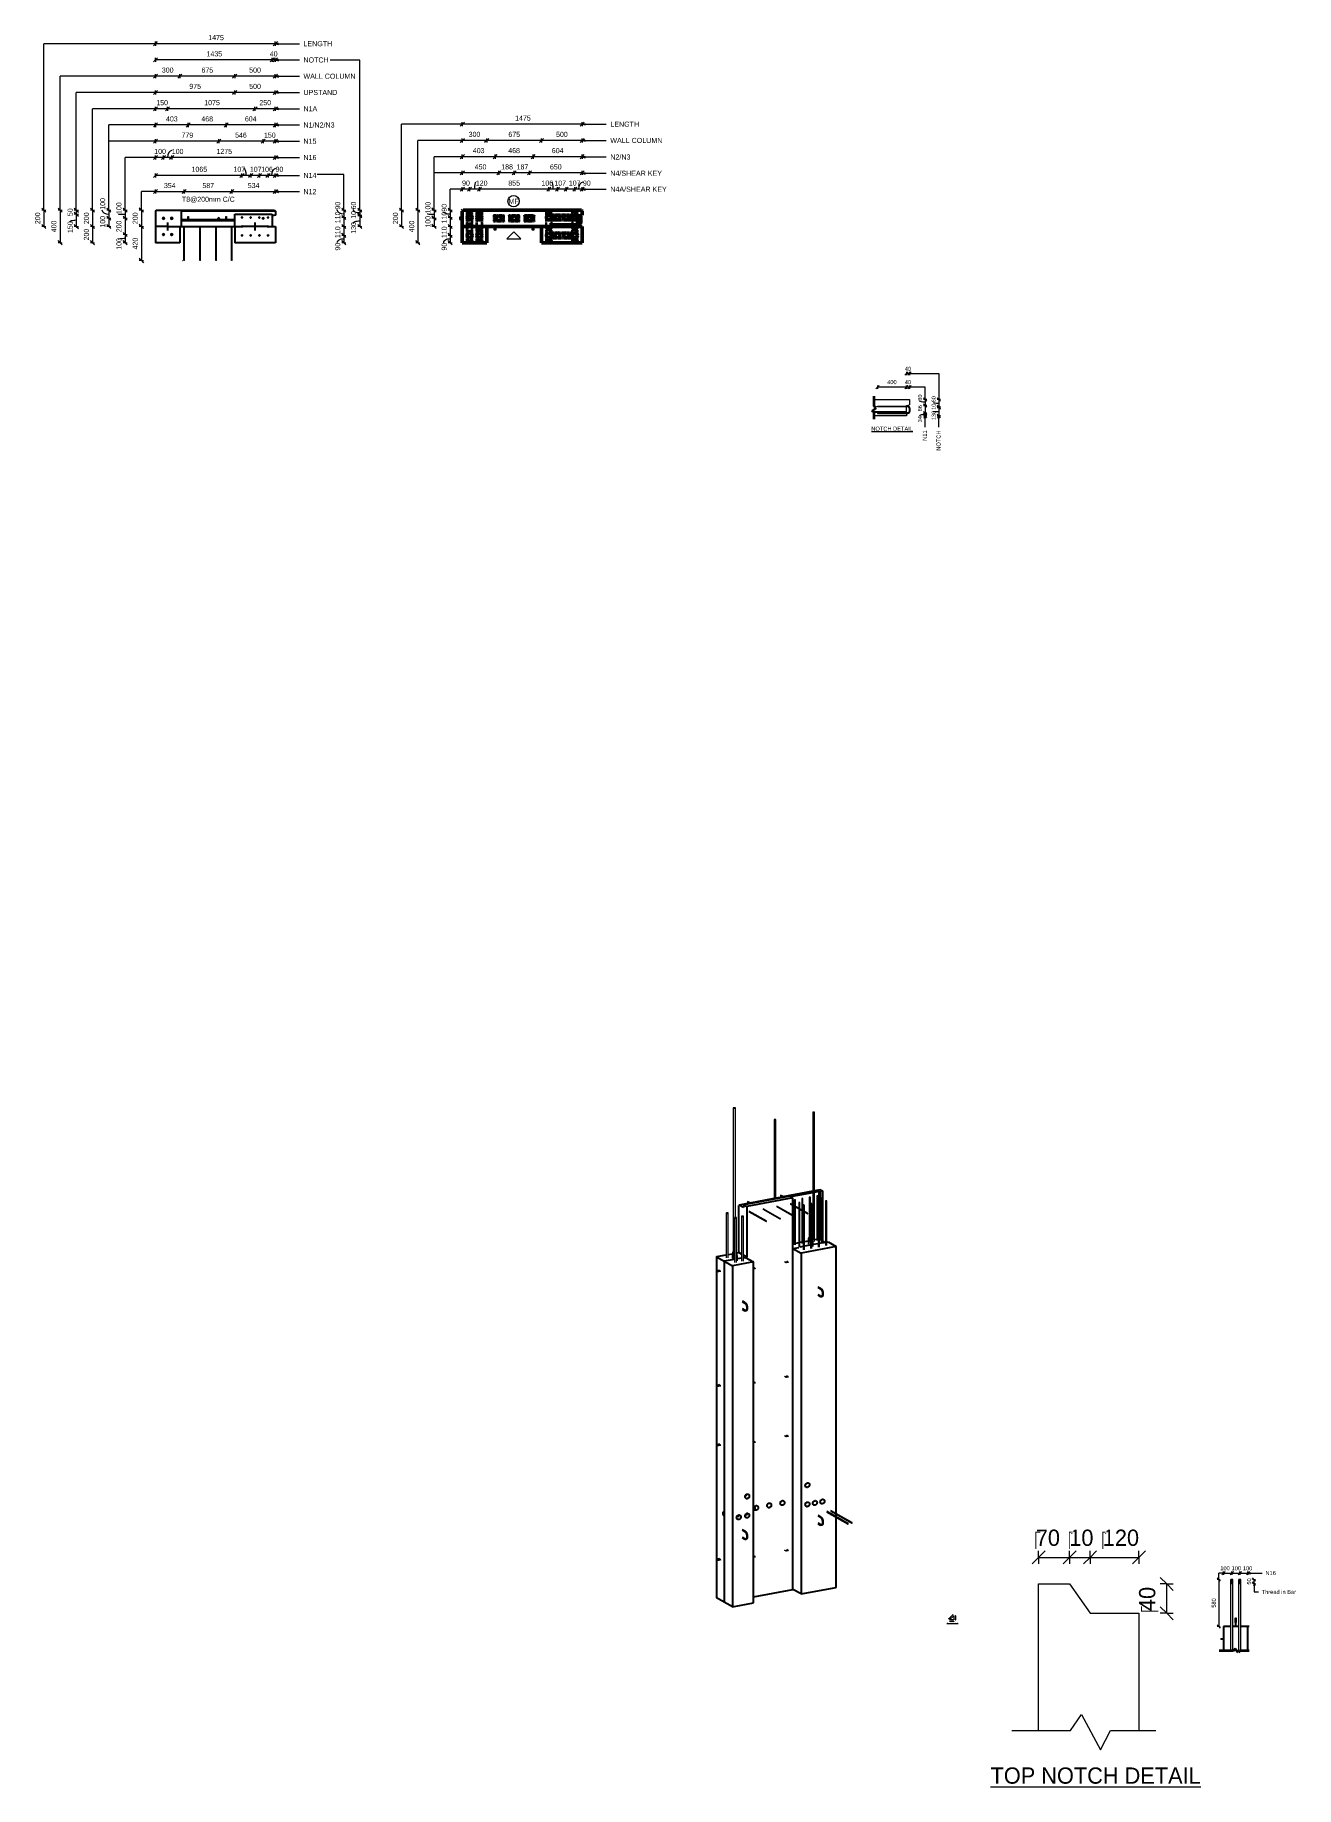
# Model space of a CAD drawing. Header units: millimetres. Extents: x -7945 to 7565, y 1067 to 22619.
import ezdxf

# ---------------------------------------------------------------- set-up
doc = ezdxf.new("R2010")
doc.units = ezdxf.units.MM
doc.linetypes.add('Dash', pattern=[6.36, 3.18, -3.18])
for name, color, linetype, lineweight in [('A-ANNO-DIMS', 211, 'Continuous', 9), ('A-ANNO-DIMS-20', 211, 'Continuous', 9), ('A-ANNO-DIMS-25', 211, 'Continuous', 9), ('A-ANNO-DIMS-3', 211, 'Continuous', 9), ('A-ANNO-DIMS-80', 211, 'Continuous', 9), ('A-DETL', 90, 'Continuous', 18), ('A-DETL-GENF', 92, 'Continuous', 18), ('A-DETL-MBND', 5, 'Continuous', 18), ('A-DETL-MEDM', 33, 'Continuous', 35), ('A-DETL-THIN', 151, 'Continuous', 18), ('A-GENM', 13, 'Continuous', 18), ('A-WALL', 113, 'Continuous', 25), ('A-WALL-HDLN', 110, 'Dash', 25), ('G-ANNO-TEXT', 231, 'Continuous', 9), ('S-RBAR', 171, 'Continuous', 18)]:
    doc.layers.add(name, color=color, linetype=linetype, lineweight=lineweight)
doc.styles.add('Arial', font='arial.ttf', dxfattribs={"height": 62.5})
doc.styles.add('Arial_1', font='arial.ttf', dxfattribs={"height": 50})
doc.styles.add('Arial_2', font='arial.ttf', dxfattribs={"height": 7.5})
doc.styles.add('Nirmala UI Semilight', font='NirmalaS.ttf', dxfattribs={"height": 62.5})
doc.styles.add('Nirmala UI Semilight_1', font='NirmalaS.ttf', dxfattribs={"height": 50})
doc.styles.add('Nirmala UI Semilight_2', font='NirmalaS.ttf', dxfattribs={"height": 7.5})
doc.styles.add('Nirmala UI Semilight_3', font='NirmalaS.ttf', dxfattribs={"height": 200})
doc.styles.add('Nirmala UI Semilight_4', font='NirmalaS.ttf', dxfattribs={"height": 200})
doc.dimstyles.new('Arrow_Filled_-_2_5_NI_UI', dxfattribs={"dimscale": 304.8, "dimtxt": 65.460247, "dimasz": 0.164042, "dimexe": 0.082021, "dimexo": 0.0625, "dimgap": 0.082021, "dimtad": 1, "dimdec": 0, "dimzin": 0, "dimdsep": 46, "dimtxsty": 'Nirmala UI Semilight', "dimblk1": 'OBLIQUE', "dimblk2": 'OBLIQUE', "dimsah": 1, "dimcen": 0.09, "dimazin": 0, "dimtfac": 1, "dimtdec": 4, "dimtix": 1, "dimtmove": 0, "dimatfit": 3, "dimfxl": 0.082021, "dimfxlon": 1, "dimtvp": 1, "dimtolj": 1, "dimtzin": 0, "dimarcsym": 2})
doc.dimstyles.new('Arrow_Filled_-_2_5_NI_UI_1', dxfattribs={"dimscale": 304.8, "dimtxt": 65.460247, "dimasz": 0.164042, "dimexe": 0.082021, "dimexo": 0.0625, "dimgap": 0.082021, "dimtad": 1, "dimdec": 0, "dimzin": 0, "dimdsep": 46, "dimtxsty": 'Nirmala UI Semilight', "dimblk1": 'OBLIQUE', "dimblk2": 'OBLIQUE', "dimsah": 1, "dimcen": 0.09, "dimazin": 0, "dimtfac": 1, "dimtdec": 4, "dimtix": 1, "dimtmove": 1, "dimatfit": 3, "dimfxl": 0.082021, "dimfxlon": 1, "dimtvp": 1, "dimtolj": 1, "dimtzin": 0, "dimarcsym": 2})
doc.dimstyles.new('Arrow_Filled_-_2_5_NI_UI_2', dxfattribs={"dimscale": 304.8, "dimtxt": 65.460247, "dimasz": 0.164042, "dimexe": 0.082021, "dimexo": 0.0625, "dimgap": 0.082021, "dimtad": 1, "dimdec": 0, "dimzin": 0, "dimdsep": 46, "dimtxsty": 'Nirmala UI Semilight', "dimblk1": 'OBLIQUE', "dimblk2": 'OBLIQUE', "dimsah": 1, "dimcen": 0.09, "dimazin": 0, "dimtfac": 1, "dimtdec": 4, "dimtix": 1, "dimtmove": 2, "dimatfit": 3, "dimfxl": 0.082021, "dimfxlon": 1, "dimtvp": 1, "dimtolj": 1, "dimtzin": 0, "dimarcsym": 2})
doc.dimstyles.new('Arrow_Filled_-_2_5_NI_UI_3', dxfattribs={"dimscale": 304.8, "dimtxt": 7.85523, "dimasz": 0.019685, "dimexe": 0.009843, "dimexo": 0.0625, "dimgap": 0.009843, "dimtad": 1, "dimdec": 0, "dimzin": 0, "dimdsep": 46, "dimtxsty": 'Nirmala UI Semilight_2', "dimblk1": 'OBLIQUE', "dimblk2": 'OBLIQUE', "dimsah": 1, "dimcen": 0.09, "dimazin": 0, "dimtfac": 1, "dimtdec": 4, "dimtix": 1, "dimtmove": 0, "dimatfit": 3, "dimfxl": 0.009843, "dimfxlon": 1, "dimtvp": 1, "dimtolj": 1, "dimtzin": 0, "dimarcsym": 2})
doc.dimstyles.new('Arrow_Filled_-_2_5_NI_UI_4', dxfattribs={"dimscale": 304.8, "dimtxt": 209.472789, "dimasz": 0.524934, "dimexe": 0.262467, "dimexo": 0.0625, "dimgap": 0.262467, "dimtad": 1, "dimdec": 0, "dimzin": 0, "dimdsep": 46, "dimtxsty": 'Nirmala UI Semilight_3', "dimblk1": 'OBLIQUE', "dimblk2": 'OBLIQUE', "dimsah": 1, "dimcen": 0.09, "dimazin": 0, "dimtfac": 1, "dimtdec": 4, "dimtix": 1, "dimtmove": 2, "dimatfit": 3, "dimfxl": 0.262467, "dimfxlon": 1, "dimtvp": 1, "dimtolj": 1, "dimtzin": 0, "dimarcsym": 2})
doc.dimstyles.new('Arrow_Filled_-_2_5_NI_UI_5', dxfattribs={"dimscale": 304.8, "dimtxt": 209.472789, "dimasz": 0.524934, "dimexe": 0.262467, "dimexo": 0.0625, "dimgap": 0.262467, "dimtad": 1, "dimdec": 0, "dimzin": 0, "dimdsep": 46, "dimtxsty": 'Nirmala UI Semilight_3', "dimblk1": 'OBLIQUE', "dimblk2": 'OBLIQUE', "dimsah": 1, "dimcen": 0.09, "dimazin": 0, "dimtfac": 1, "dimtdec": 4, "dimtix": 1, "dimtmove": 0, "dimatfit": 3, "dimfxl": 0.262467, "dimfxlon": 1, "dimtvp": 1, "dimtolj": 1, "dimtzin": 0, "dimarcsym": 2})
doc.dimstyles.new('Arrow_Filled_-_2_5_NI_UI_6', dxfattribs={"dimscale": 304.8, "dimtxt": 52.368197, "dimasz": 0.131234, "dimexe": 0.065617, "dimexo": 0.0625, "dimgap": 0.065617, "dimtad": 1, "dimdec": 0, "dimzin": 0, "dimdsep": 46, "dimtxsty": 'Nirmala UI Semilight_1', "dimblk1": 'OBLIQUE', "dimblk2": 'OBLIQUE', "dimsah": 1, "dimcen": 0.09, "dimazin": 0, "dimtfac": 1, "dimtdec": 4, "dimtix": 1, "dimtmove": 0, "dimatfit": 3, "dimfxl": 0.065617, "dimfxlon": 1, "dimtvp": 1, "dimtolj": 1, "dimtzin": 0, "dimarcsym": 2})
doc.dimstyles.new('Arrow_Filled_-_2_5_NI_UI_7', dxfattribs={"dimscale": 304.8, "dimtxt": 52.368197, "dimasz": 0.131234, "dimexe": 0.065617, "dimexo": 0.0625, "dimgap": 0.065617, "dimtad": 1, "dimdec": 0, "dimzin": 0, "dimdsep": 46, "dimtxsty": 'Nirmala UI Semilight_1', "dimblk1": 'OBLIQUE', "dimblk2": 'OBLIQUE', "dimsah": 1, "dimcen": 0.09, "dimazin": 0, "dimtfac": 1, "dimtdec": 4, "dimtix": 1, "dimtmove": 2, "dimatfit": 3, "dimfxl": 0.065617, "dimfxlon": 1, "dimtvp": 1, "dimtolj": 1, "dimtzin": 0, "dimarcsym": 2})

msp = doc.modelspace()

# ---------------------------------------------------------------- texts
at = {"layer": 'G-ANNO-TEXT', "color": 7, "attachment_point": 1}
for s, insert, char_height, width, rotation, style in [('LENGTH', (-4643, 22544.1), 62.5, 428.903, 0.00066, 'Arial'), ('NOTCH', (-4643, 22344.1), 62.5, 376.793, 0.00066, 'Arial'), ('WALL COLUMN', (-4643, 22144.1), 62.5, 775.633, 0.00066, 'Arial'), ('UPSTAND', (-4643, 21944.1), 62.5, 505.063, 0.00066, 'Arial'), ('N1A', (-4643, 21744.1), 62.5, 204.43, 0.00066, 'Arial'), ('LENGTH', (-868.3, 21554.1), 62.5, 428.903, 0.00066, 'Arial'), ('N1/N2/N3', (-4643, 21544.1), 62.5, 462.975, 0.00066, 'Arial'), ('N15', (-4643, 21344.1), 62.5, 192.405, 0.00066, 'Arial'), ('WALL COLUMN', (-868.3, 21354.1), 62.5, 775.633, 0.00066, 'Arial'), ('N16', (-4643, 21144.1), 62.5, 192.405, 0.00066, 'Arial'), ('N2/N3', (-868.3, 21150.3), 62.5, 298.629, 0.00066, 'Arial'), ('N14', (-4643, 20924.1), 62.5, 192.405, 0.00066, 'Arial'), ('N4/SHEAR KEY', (-868.3, 20950.2), 62.5, 767.616, 0.00066, 'Arial'), ('N12', (-4643, 20724.1), 62.5, 192.405, 0.00066, 'Arial'), ('N4A/SHEAR KEY', (-868.3, 20754.1), 62.5, 837.763, 0.00066, 'Arial'), ('MF', (-2121.1, 20604.6), 62.5, 150.316, 0.00066, 'Arial'), ('80', (2916.1, 18120.9), 50, 89.789, 90, 'Nirmala UI Semilight_1'), ('60', (3084.4, 18100.5), 50, 89.789, 90, 'Nirmala UI Semilight_1'), ('86', (2916.1, 17989.8), 50, 89.789, 90, 'Nirmala UI Semilight_1'), ('34', (2916.1, 17854.6), 50, 91.392, 90, 'Nirmala UI Semilight_1'), ('10', (3084.4, 18008.1), 50, 76.962, 90, 'Nirmala UI Semilight_1'), ('130', (3084.4, 17881.7), 50, 121.856, 90, 'Nirmala UI Semilight_1'), ('N11', (2975.3, 17627.6), 50, 153.924, 90, 'Arial_1'), ('NOTCH', (3143.7, 17506), 50, 301.435, 90, 'Arial_1')]:
    msp.add_mtext(s, dxfattribs=dict(at, insert=insert, char_height=char_height, width=width, rotation=rotation, style=style))
for s, insert, char_height, width, style in [('40', (2754.5, 18538), 50, 91.392, 'Nirmala UI Semilight_1'), ('400', (2538, 18374.4), 50, 136.287, 'Nirmala UI Semilight_1'), ('40', (2754.5, 18374.4), 50, 91.392, 'Nirmala UI Semilight_1'), ('\\LNOTCH DETAIL', (2342.2, 17801.3), 50, 622.11, 'Arial_1'), ('N16', (7190.1, 3723.3), 50, 153.924, 'Arial_1'), ('Thread in Bar', (7143.2, 3491.4), 50, 508.27, 'Arial_1'), ('\\LTYPICAL CHAMFER DETAIL', (3271.5, 3087.5), 7.5, 166.911, 'Arial_2'), ('\\LTOP NOTCH DETAIL', (3808.4, 1307.2), 200, 2975.864, 'Nirmala UI Semilight_4')]:
    msp.add_mtext(s, dxfattribs=dict(at, insert=insert, char_height=char_height, width=width, style=style))

# ---------------------------------------------------------------- blocks, each defined once
blk = doc.blocks.new('12_7Ø_ Lifting Insert_COLUMN - 12_9Ø Lifting insert-1653057-Elevation Top')
at = {"layer": 'A-GENM', "flags": 128}
for points in [[(-6320, 20315), (-6320, 20315), (-6320, 20314), (-6320, 20314), (-6320, 20314), (-6320, 20314), (-6320, 20313), (-6320, 20313), (-6320, 20312), (-6320, 20311), (-6320, 20311), (-6320, 20310), (-6320, 20309), (-6320, 20308), (-6320, 20307), (-6320, 20306), (-6320, 20305), (-6320, 20303), (-6320, 20302), (-6320, 20301), (-6320, 20299), (-6320, 20298), (-6320, 20296), (-6320, 20295), (-6320, 20293), (-6320, 20292), (-6320, 20290), (-6320, 20288), (-6320, 20286), (-6320, 20285), (-6320, 20283), (-6320, 20281), (-6320, 20279), (-6320, 20277), (-6320, 20275), (-6320, 20273), (-6320, 20271), (-6320, 20269), (-6320, 20267), (-6320, 20265), (-6320, 20263), (-6320, 20261), (-6320, 20259), (-6320, 20257), (-6320, 20255), (-6320, 20253), (-6320, 20251), (-6320, 20249), (-6320, 20247), (-6320, 20246), (-6320, 20244), (-6320, 20242), (-6320, 20240), (-6320, 20238), (-6320, 20237), (-6320, 20235), (-6320, 20234), (-6320, 20232), (-6320, 20231), (-6320, 20229), (-6320, 20228), (-6320, 20226), (-6320, 20225), (-6320, 20224), (-6320, 20223), (-6320, 20222), (-6320, 20221), (-6320, 20220), (-6320, 20219), (-6320, 20218), (-6320, 20217), (-6320, 20217), (-6320, 20216), (-6320, 20216), (-6320, 20215), (-6320, 20215), (-6320, 20215), (-6320, 20215), (-6320, 20215), (-6320, 20215)], [(-6307, 20215), (-6307, 20215), (-6307, 20215), (-6307, 20215), (-6307, 20215), (-6307, 20216), (-6307, 20216), (-6307, 20217), (-6307, 20217), (-6307, 20218), (-6307, 20219), (-6307, 20219), (-6307, 20220), (-6307, 20221), (-6307, 20222), (-6307, 20223), (-6307, 20224), (-6307, 20226), (-6307, 20227), (-6307, 20228), (-6307, 20230), (-6307, 20231), (-6307, 20233), (-6307, 20234), (-6307, 20236), (-6307, 20238), (-6307, 20239), (-6307, 20241), (-6307, 20243), (-6307, 20245), (-6307, 20246), (-6307, 20248), (-6307, 20250), (-6307, 20252), (-6307, 20254), (-6307, 20256), (-6307, 20258), (-6307, 20260), (-6307, 20262), (-6307, 20264), (-6307, 20266), (-6307, 20268), (-6307, 20270), (-6307, 20272), (-6307, 20274), (-6307, 20276), (-6307, 20278), (-6307, 20280), (-6307, 20282), (-6307, 20284), (-6307, 20285), (-6307, 20287), (-6307, 20289), (-6307, 20291), (-6307, 20292), (-6307, 20294), (-6307, 20296), (-6307, 20297), (-6307, 20299), (-6307, 20300), (-6307, 20301), (-6307, 20303), (-6307, 20304), (-6307, 20305), (-6307, 20306), (-6307, 20307), (-6307, 20308), (-6307, 20309), (-6307, 20310), (-6307, 20311), (-6307, 20312), (-6307, 20312), (-6307, 20313), (-6307, 20313), (-6307, 20314), (-6307, 20314), (-6307, 20314), (-6307, 20314), (-6307, 20315), (-6307, 20315)]]:
    blk.add_lwpolyline(points, dxfattribs=at)
blk = doc.blocks.new('RR spread anchor face based - RR-SA-3_0-200-1726827-Elevation Top')
at = {"layer": 'A-GENM'}
for p, q in [((-6066, 20382), (-6066, 20385)), ((-6066, 20385), (-6056, 20385)), ((-6066, 20347), (-6066, 20382)), ((-6066, 20382), (-6056, 20382)), ((-6066, 20345), (-6066, 20347)), ((-6066, 20347), (-6056, 20347)), ((-6056, 20345), (-6066, 20345)), ((-6056, 20385), (-6056, 20382)), ((-6056, 20382), (-6056, 20347)), ((-6056, 20347), (-6056, 20345))]:
    blk.add_line(p, q, dxfattribs=at)
blk = doc.blocks.new('RR spread anchor face based - RR-SA-0_7-110-2888042-Elevation Top1')
at = {"layer": 'A-GENM'}
for p, q in [((-6076, 20265), (-6076, 20228)), ((-6046, 20228), (-6046, 20265)), ((-6076, 20228), (-6073, 20223)), ((-6073, 20223), (-6048, 20223)), ((-6068, 20239), (-6068, 20245)), ((-6054, 20245), (-6054, 20239)), ((-6048, 20223), (-6046, 20228))]:
    blk.add_line(p, q, dxfattribs=at)
for centre, start, end in [((-6061, 20245), 0, 180), ((-6061, 20239), 180, 0)]:
    blk.add_arc(centre, 7, start, end, dxfattribs=at)
blk = doc.blocks.new('RR spread anchor face based - RR-SA-2_5-250-1726823-Elevation Top1')
at = {"layer": 'A-GENM'}
for p, q in [((-6494, 20380), (-6499, 20377)), ((-6499, 20377), (-6499, 20352)), ((-6499, 20352), (-6494, 20350)), ((-6464, 20380), (-6494, 20380)), ((-6494, 20350), (-6464, 20350)), ((-6483, 20372), (-6477, 20372)), ((-6477, 20358), (-6483, 20358)), ((-6345, 20380), (-6403, 20380)), ((-6390, 20350), (-6358, 20350)), ((-6271, 20380), (-6283, 20380)), ((-6271, 20380), (-6249, 20380)), ((-6271, 20365), (-6271, 20380)), ((-6271, 20365), (-6271, 20380)), ((-6271, 20350), (-6271, 20365)), ((-6249, 20365), (-6271, 20365)), ((-6271, 20350), (-6271, 20365)), ((-6249, 20350), (-6270, 20350)), ((-6249, 20380), (-6249, 20365)), ((-6249, 20365), (-6249, 20350))]:
    blk.add_line(p, q, dxfattribs=at)
for centre, start, end in [((-6483, 20365), 90, 270), ((-6477, 20365), 270, 90)]:
    blk.add_arc(centre, 7, start, end, dxfattribs=at)
blk = doc.blocks.new('Rebar Bar - Part 868360214-431004-3D Ortho')
at = {"layer": 'S-RBAR'}
for p, q in [((-15462, 4650), (-15465, 4635)), ((-15447, 4643), (-15444, 4664))]:
    blk.add_line(p, q, dxfattribs=at)
blk = doc.blocks.new('Rebar Bar - Part 2227165887-431004-3D Ortho')
at = {"layer": 'S-RBAR'}
for points in [[(-15436, 4423, 0), (-15437, 4422, 0), (-15439, 4422, 0)], [(-15434, 4415, 0), (-15436, 4414, 0), (-15438, 4414, 0)]]:
    blk.add_polyline3d(points, dxfattribs=at)
blk = doc.blocks.new('Rebar Bar - Part 1158288201-431004-3D Ortho')
at = {"layer": 'S-RBAR'}
for p, q in [((-15568, 4389), (-15538, 4395)), ((-15540, 4403), (-15564, 4398)), ((-15464, 4409), (-15438, 4414)), ((-15439, 4422), (-15460, 4418))]:
    blk.add_line(p, q, dxfattribs=at)
blk = doc.blocks.new('Rebar Bar - Part 1982606284-431004-3D Ortho')
at = {"layer": 'S-RBAR'}
for p, q in [((-14909, 8238), (-14698, 8119)), ((-14694, 8126), (-14905, 8245))]:
    blk.add_line(p, q, dxfattribs=at)
for points in [[(-14692, 8123, 0), (-14692, 8124, 0), (-14693, 8125, 0), (-14693, 8126, 0), (-14694, 8126, 0), (-14695, 8126, 0), (-14696, 8126, 0), (-14697, 8126, 0), (-14697, 8125, 0), (-14698, 8125, 0), (-14699, 8124, 0), (-14699, 8123, 0), (-14699, 8122, 0)], [(-14699, 8122, 0), (-14699, 8121, 0), (-14699, 8120, 0), (-14698, 8119, 0), (-14697, 8119, 0), (-14697, 8119, 0), (-14696, 8119, 0), (-14695, 8119, 0), (-14694, 8119, 0), (-14693, 8120, 0), (-14693, 8121, 0), (-14692, 8122, 0), (-14692, 8123, 0)]]:
    blk.add_polyline3d(points, dxfattribs=at)
blk = doc.blocks.new('Rebar Bar - Part 1982606284-V1-3D Ortho')
at = {"layer": 'S-RBAR'}
for p, q in [((-15078, 8206), (-14867, 8087)), ((-14863, 8094), (-15074, 8213))]:
    blk.add_line(p, q, dxfattribs=at)
for points in [[(-14862, 8091, 0), (-14862, 8092, 0), (-14862, 8093, 0), (-14863, 8094, 0), (-14863, 8094, 0), (-14864, 8094, 0), (-14865, 8094, 0), (-14866, 8094, 0), (-14867, 8094, 0), (-14868, 8093, 0), (-14868, 8092, 0), (-14869, 8091, 0), (-14869, 8090, 0)], [(-14869, 8090, 0), (-14869, 8089, 0), (-14868, 8088, 0), (-14868, 8087, 0), (-14867, 8087, 0), (-14866, 8087, 0), (-14865, 8087, 0), (-14864, 8087, 0), (-14863, 8088, 0), (-14863, 8088, 0), (-14862, 8089, 0), (-14862, 8090, 0), (-14862, 8091, 0)]]:
    blk.add_polyline3d(points, dxfattribs=at)
blk = doc.blocks.new('Rebar Bar - Part 1982606284-V2-3D Ortho')
at = {"layer": 'S-RBAR'}
for p, q in [((-15248, 8174), (-15037, 8055)), ((-15033, 8062), (-15244, 8181))]:
    blk.add_line(p, q, dxfattribs=at)
for points in [[(-15031, 8059, 0), (-15031, 8060, 0), (-15032, 8061, 0), (-15032, 8062, 0), (-15033, 8062, 0), (-15034, 8063, 0), (-15035, 8063, 0), (-15036, 8062, 0), (-15036, 8062, 0), (-15037, 8061, 0), (-15038, 8060, 0), (-15038, 8059, 0), (-15038, 8058, 0)], [(-15038, 8058, 0), (-15038, 8057, 0), (-15038, 8056, 0), (-15037, 8056, 0), (-15036, 8055, 0), (-15036, 8055, 0), (-15035, 8055, 0), (-15034, 8055, 0), (-15033, 8056, 0), (-15032, 8057, 0), (-15032, 8058, 0), (-15031, 8058, 0), (-15031, 8059, 0)]]:
    blk.add_polyline3d(points, dxfattribs=at)
blk = doc.blocks.new('Rebar Bar - Part 4156609674-431004-3D Ortho')
at = {"layer": 'S-RBAR'}
for p, q in [((-15338, 4481), (-15338, 4526)), ((-15348, 4518), (-15348, 4477))]:
    blk.add_line(p, q, dxfattribs=at)
blk = doc.blocks.new('Rebar Bar - Part 743781195-431004-3D Ortho')
at = {"layer": 'S-RBAR'}
for p, q in [((-14751, 8224), (-14751, 8158)), ((-14735, 8149), (-14735, 8224)), ((-14751, 8149), (-14751, 7675)), ((-14735, 7675), (-14735, 8140))]:
    blk.add_line(p, q, dxfattribs=at)
for points in [[(-14736, 8225, 0), (-14737, 8226, 0), (-14739, 8226, 0), (-14741, 8227, 0), (-14743, 8227, 0), (-14745, 8227, 0), (-14747, 8226, 0), (-14749, 8226, 0), (-14750, 8225, 0), (-14751, 8225, 0), (-14751, 8224, 0), (-14751, 8223, 0), (-14750, 8223, 0)], [(-14750, 8223, 0), (-14749, 8222, 0), (-14747, 8222, 0), (-14745, 8222, 0), (-14743, 8222, 0), (-14741, 8222, 0), (-14739, 8222, 0), (-14737, 8222, 0), (-14736, 8223, 0), (-14735, 8223, 0), (-14735, 8224, 0), (-14735, 8225, 0), (-14736, 8225, 0)]]:
    blk.add_polyline3d(points, dxfattribs=at)
blk = doc.blocks.new('Rebar Bar - Part 743781195-V3-3D Ortho')
at = {"layer": 'S-RBAR'}
for p, q in [((-14861, 8286), (-14861, 8220)), ((-14861, 8211), (-14861, 7737)), ((-14845, 8211), (-14845, 8286)), ((-14845, 7737), (-14845, 8202))]:
    blk.add_line(p, q, dxfattribs=at)
for points in [[(-14846, 8287, 0), (-14847, 8288, 0), (-14849, 8288, 0), (-14851, 8289, 0), (-14853, 8289, 0), (-14855, 8289, 0), (-14857, 8288, 0), (-14859, 8288, 0), (-14860, 8287, 0), (-14861, 8287, 0), (-14861, 8286, 0), (-14861, 8285, 0), (-14860, 8285, 0)], [(-14860, 8285, 0), (-14859, 8284, 0), (-14857, 8284, 0), (-14855, 8284, 0), (-14853, 8284, 0), (-14851, 8284, 0), (-14849, 8284, 0), (-14847, 8284, 0), (-14846, 8285, 0), (-14845, 8285, 0), (-14845, 8286, 0), (-14845, 8287, 0), (-14846, 8287, 0)]]:
    blk.add_polyline3d(points, dxfattribs=at)
blk = doc.blocks.new('Rebar Bar - Part 783272588-431004-3D Ortho')
at = {"layer": 'S-RBAR'}
for p, q in [((-14529, 8307), (-14529, 7758)), ((-14513, 7758), (-14513, 8307))]:
    blk.add_line(p, q, dxfattribs=at)
for points in [[(-14514, 8308, 0), (-14516, 8309, 0), (-14517, 8309, 0), (-14519, 8310, 0), (-14521, 8310, 0), (-14523, 8310, 0), (-14525, 8309, 0), (-14527, 8309, 0), (-14528, 8308, 0), (-14529, 8308, 0), (-14529, 8307, 0), (-14529, 8306, 0), (-14528, 8306, 0)], [(-14528, 8306, 0), (-14527, 8305, 0), (-14525, 8305, 0), (-14523, 8305, 0), (-14521, 8304, 0), (-14519, 8305, 0), (-14517, 8305, 0), (-14516, 8305, 0), (-14514, 8306, 0), (-14513, 8306, 0), (-14513, 8307, 0), (-14513, 8308, 0), (-14514, 8308, 0)]]:
    blk.add_polyline3d(points, dxfattribs=at)
blk = doc.blocks.new('Rebar Bar - Part 194350314-431004-3D Ortho')
at = {"layer": 'S-RBAR'}
for p, q in [((-14659, 8241), (-14659, 7692)), ((-14643, 7692), (-14643, 8241))]:
    blk.add_line(p, q, dxfattribs=at)
for points in [[(-14644, 8243, 0), (-14645, 8243, 0), (-14647, 8244, 0), (-14649, 8244, 0), (-14651, 8244, 0), (-14653, 8244, 0), (-14655, 8244, 0), (-14656, 8243, 0), (-14658, 8243, 0), (-14659, 8242, 0), (-14659, 8241, 0), (-14659, 8241, 0), (-14658, 8240, 0)], [(-14658, 8240, 0), (-14656, 8240, 0), (-14655, 8239, 0), (-14653, 8239, 0), (-14651, 8239, 0), (-14649, 8239, 0), (-14647, 8239, 0), (-14645, 8240, 0), (-14644, 8240, 0), (-14643, 8241, 0), (-14643, 8241, 0), (-14643, 8242, 0), (-14644, 8243, 0)]]:
    blk.add_polyline3d(points, dxfattribs=at)
blk = doc.blocks.new('Rebar Bar - Part 194350314-V4-3D Ortho')
at = {"layer": 'S-RBAR'}
for p, q in [((-14769, 8303), (-14769, 8168)), ((-14753, 8159), (-14753, 8303)), ((-14769, 8159), (-14769, 7754)), ((-14753, 7754), (-14753, 8150))]:
    blk.add_line(p, q, dxfattribs=at)
for points in [[(-14754, 8305, 0), (-14755, 8305, 0), (-14757, 8306, 0), (-14759, 8306, 0), (-14761, 8306, 0), (-14763, 8306, 0), (-14765, 8306, 0), (-14766, 8305, 0), (-14768, 8305, 0), (-14768, 8304, 0), (-14769, 8303, 0), (-14768, 8303, 0), (-14768, 8302, 0)], [(-14768, 8302, 0), (-14766, 8302, 0), (-14765, 8301, 0), (-14763, 8301, 0), (-14761, 8301, 0), (-14759, 8301, 0), (-14757, 8301, 0), (-14755, 8302, 0), (-14754, 8302, 0), (-14753, 8303, 0), (-14753, 8303, 0), (-14753, 8304, 0), (-14754, 8305, 0)]]:
    blk.add_polyline3d(points, dxfattribs=at)
blk = doc.blocks.new('Rebar Bar - Part 194350314-V5-3D Ortho')
at = {"layer": 'S-RBAR'}
for p, q in [((-14676, 8321), (-14676, 7833)), ((-14660, 7834), (-14660, 8321)), ((-14676, 7809), (-14676, 7771)), ((-14660, 7771), (-14660, 7820))]:
    blk.add_line(p, q, dxfattribs=at)
for points in [[(-14661, 8322, 0), (-14662, 8323, 0), (-14664, 8323, 0), (-14666, 8323, 0), (-14668, 8323, 0), (-14670, 8323, 0), (-14672, 8323, 0), (-14674, 8323, 0), (-14675, 8322, 0), (-14676, 8321, 0), (-14676, 8321, 0), (-14676, 8320, 0), (-14675, 8320, 0)], [(-14675, 8320, 0), (-14674, 8319, 0), (-14672, 8319, 0), (-14670, 8318, 0), (-14668, 8318, 0), (-14666, 8318, 0), (-14664, 8319, 0), (-14662, 8319, 0), (-14661, 8320, 0), (-14660, 8320, 0), (-14660, 8321, 0), (-14660, 8321, 0), (-14661, 8322, 0)]]:
    blk.add_polyline3d(points, dxfattribs=at)
blk = doc.blocks.new('Rebar Bar - Part 791405982-431004-3D Ortho')
at = {"layer": 'S-RBAR'}
for p, q in [((-14474, 8276), (-14474, 7727)), ((-14458, 7727), (-14458, 8276))]:
    blk.add_line(p, q, dxfattribs=at)
for points in [[(-14459, 8277, 0), (-14460, 8278, 0), (-14462, 8278, 0), (-14464, 8279, 0), (-14466, 8279, 0), (-14468, 8279, 0), (-14470, 8278, 0), (-14472, 8278, 0), (-14473, 8277, 0), (-14474, 8277, 0), (-14474, 8276, 0), (-14474, 8275, 0), (-14473, 8275, 0)], [(-14473, 8275, 0), (-14472, 8274, 0), (-14470, 8274, 0), (-14468, 8274, 0), (-14466, 8274, 0), (-14464, 8274, 0), (-14462, 8274, 0), (-14460, 8274, 0), (-14459, 8275, 0), (-14458, 8275, 0), (-14458, 8276, 0), (-14458, 8277, 0), (-14459, 8277, 0)]]:
    blk.add_polyline3d(points, dxfattribs=at)
blk = doc.blocks.new('Rebar Bar - Part 1523046837-431004-3D Ortho')
at = {"layer": 'S-RBAR'}
for p, q in [((-14584, 8338), (-14584, 7789)), ((-14568, 7789), (-14568, 8338))]:
    blk.add_line(p, q, dxfattribs=at)
for points in [[(-14569, 8339, 0), (-14570, 8340, 0), (-14572, 8340, 0), (-14574, 8341, 0), (-14576, 8341, 0), (-14578, 8341, 0), (-14580, 8340, 0), (-14581, 8340, 0), (-14583, 8339, 0), (-14584, 8339, 0), (-14584, 8338, 0), (-14584, 8337, 0), (-14583, 8337, 0)], [(-14583, 8337, 0), (-14581, 8336, 0), (-14580, 8336, 0), (-14578, 8336, 0), (-14576, 8336, 0), (-14574, 8336, 0), (-14572, 8336, 0), (-14570, 8336, 0), (-14569, 8337, 0), (-14568, 8337, 0), (-14568, 8338, 0), (-14568, 8339, 0), (-14569, 8339, 0)]]:
    blk.add_polyline3d(points, dxfattribs=at)
blk = doc.blocks.new('Rebar Bar - Part 1146457205-431004-3D Ortho')
at = {"layer": 'S-RBAR'}
for p, q in [((-14416, 4458), (-14155, 4311)), ((-14150, 4319), (-14411, 4467))]:
    blk.add_line(p, q, dxfattribs=at)
for points in [[(-14148, 4316, 0), (-14148, 4317, 0), (-14149, 4318, 0), (-14150, 4319, 0), (-14150, 4320, 0), (-14151, 4320, 0), (-14153, 4320, 0), (-14154, 4319, 0), (-14155, 4319, 0), (-14156, 4318, 0), (-14156, 4317, 0), (-14157, 4315, 0), (-14157, 4314, 0)], [(-14157, 4314, 0), (-14157, 4313, 0), (-14156, 4312, 0), (-14156, 4311, 0), (-14155, 4311, 0), (-14154, 4310, 0), (-14153, 4310, 0), (-14151, 4311, 0), (-14150, 4311, 0), (-14150, 4312, 0), (-14149, 4313, 0), (-14148, 4315, 0), (-14148, 4316, 0)]]:
    blk.add_polyline3d(points, dxfattribs=at)
blk = doc.blocks.new('Rebar Bar - Part 1814174108-431004-3D Ortho')
at = {"layer": 'S-RBAR'}
for p, q in [((-15106, 9277), (-15106, 8299)), ((-15086, 8303), (-15086, 9277))]:
    blk.add_line(p, q, dxfattribs=at)
for points in [[(-15087, 9279, 0), (-15089, 9279, 0), (-15091, 9280, 0), (-15093, 9280, 0), (-15096, 9280, 0), (-15099, 9280, 0), (-15101, 9280, 0), (-15103, 9279, 0), (-15105, 9279, 0), (-15106, 9278, 0), (-15106, 9277, 0), (-15106, 9276, 0), (-15105, 9275, 0)], [(-15105, 9275, 0), (-15103, 9275, 0), (-15101, 9274, 0), (-15099, 9274, 0), (-15096, 9274, 0), (-15093, 9274, 0), (-15091, 9274, 0), (-15089, 9275, 0), (-15087, 9275, 0), (-15086, 9276, 0), (-15086, 9277, 0), (-15086, 9278, 0), (-15087, 9279, 0)]]:
    blk.add_polyline3d(points, dxfattribs=at)
blk = doc.blocks.new('12_7Ø_ Lifting Insert_COLUMN - 12_9Ø Lifting insert-1653057-3D Ortho')
at = {"layer": 'A-GENM'}
for p, q in [((-15503, 7035), (-15469, 7016)), ((-15503, 6941), (-15469, 6921)), ((-15463, 7027), (-15497, 7046)), ((-15463, 6932), (-15497, 6952))]:
    blk.add_line(p, q, dxfattribs=at)
for points in [[(-15463, 7027, 0), (-15462, 7026, 0), (-15460, 7025, 0), (-15459, 7024, 0), (-15458, 7023, 0), (-15457, 7022, 0), (-15455, 7021, 0), (-15454, 7020, 0), (-15453, 7019, 0), (-15452, 7017, 0), (-15451, 7016, 0), (-15450, 7015, 0), (-15449, 7013, 0), (-15448, 7011, 0), (-15447, 7010, 0), (-15446, 7008, 0), (-15445, 7007, 0), (-15445, 7005, 0), (-15444, 7003, 0), (-15443, 7001, 0), (-15442, 6999, 0), (-15441, 6997, 0), (-15441, 6996, 0), (-15440, 6994, 0), (-15439, 6992, 0), (-15439, 6990, 0), (-15438, 6988, 0), (-15438, 6986, 0), (-15437, 6983, 0), (-15437, 6981, 0), (-15436, 6979, 0), (-15436, 6977, 0), (-15436, 6975, 0), (-15435, 6973, 0), (-15435, 6971, 0), (-15435, 6969, 0), (-15435, 6967, 0), (-15435, 6965, 0), (-15435, 6963, 0), (-15435, 6961, 0), (-15435, 6959, 0), (-15435, 6957, 0), (-15435, 6955, 0), (-15435, 6953, 0), (-15435, 6951, 0), (-15435, 6949, 0), (-15436, 6947, 0), (-15436, 6945, 0), (-15436, 6943, 0), (-15437, 6942, 0), (-15437, 6940, 0), (-15438, 6938, 0), (-15438, 6937, 0), (-15439, 6935, 0), (-15439, 6934, 0), (-15440, 6932, 0), (-15441, 6931, 0), (-15442, 6929, 0), (-15442, 6928, 0), (-15443, 6927, 0), (-15444, 6926, 0), (-15445, 6925, 0), (-15446, 6924, 0), (-15447, 6923, 0), (-15449, 6922, 0), (-15450, 6921, 0), (-15451, 6920, 0), (-15453, 6920, 0), (-15454, 6919, 0), (-15455, 6919, 0), (-15457, 6919, 0), (-15458, 6918, 0), (-15460, 6919, 0), (-15461, 6919, 0), (-15463, 6919, 0), (-15464, 6919, 0), (-15466, 6920, 0), (-15467, 6920, 0), (-15468, 6921, 0), (-15469, 6921, 0)], [(-15469, 7016, 0), (-15468, 7016, 0), (-15468, 7015, 0), (-15467, 7014, 0), (-15466, 7014, 0), (-15465, 7013, 0), (-15465, 7012, 0), (-15464, 7011, 0), (-15463, 7011, 0), (-15462, 7010, 0), (-15461, 7008, 0), (-15461, 7007, 0), (-15460, 7006, 0), (-15459, 7005, 0), (-15458, 7004, 0), (-15457, 7002, 0), (-15457, 7001, 0), (-15456, 6999, 0), (-15455, 6998, 0), (-15455, 6996, 0), (-15454, 6995, 0), (-15453, 6993, 0), (-15453, 6991, 0), (-15452, 6990, 0), (-15452, 6988, 0), (-15451, 6986, 0), (-15451, 6984, 0), (-15450, 6983, 0), (-15450, 6981, 0), (-15449, 6979, 0), (-15449, 6977, 0), (-15449, 6975, 0), (-15448, 6973, 0), (-15448, 6971, 0), (-15448, 6970, 0), (-15448, 6968, 0), (-15448, 6966, 0), (-15447, 6964, 0), (-15447, 6962, 0), (-15447, 6961, 0), (-15447, 6959, 0), (-15447, 6957, 0), (-15447, 6955, 0), (-15448, 6954, 0), (-15448, 6952, 0), (-15448, 6951, 0), (-15448, 6949, 0), (-15448, 6948, 0), (-15449, 6946, 0), (-15449, 6945, 0), (-15449, 6943, 0), (-15450, 6942, 0), (-15450, 6941, 0), (-15451, 6940, 0), (-15451, 6939, 0), (-15451, 6938, 0), (-15452, 6937, 0), (-15452, 6936, 0), (-15453, 6935, 0), (-15453, 6935, 0), (-15454, 6934, 0), (-15454, 6933, 0), (-15455, 6933, 0), (-15455, 6933, 0), (-15456, 6932, 0), (-15456, 6932, 0), (-15457, 6932, 0), (-15457, 6932, 0), (-15457, 6931, 0), (-15458, 6931, 0), (-15458, 6931, 0), (-15459, 6931, 0), (-15459, 6931, 0), (-15460, 6931, 0), (-15460, 6931, 0), (-15461, 6931, 0), (-15461, 6932, 0), (-15462, 6932, 0), (-15462, 6932, 0), (-15463, 6932, 0)]]:
    blk.add_polyline3d(points, dxfattribs=at)
blk = doc.blocks.new('12_7Ø_ Lifting Insert_COLUMN - 12_9Ø Lifting insert-V6-3D Ortho')
at = {"layer": 'A-GENM'}
for p, q in [((-15622, 7619), (-15622, 7568)), ((-15609, 7568), (-15609, 7619)), ((-15559, 7540), (-15559, 7591))]:
    blk.add_line(p, q, dxfattribs=at)
for points in [[(-15597, 7661, 0), (-15597, 7661, 0), (-15599, 7661, 0), (-15600, 7661, 0), (-15602, 7661, 0), (-15603, 7660, 0), (-15604, 7660, 0), (-15606, 7659, 0), (-15607, 7659, 0), (-15608, 7658, 0), (-15610, 7657, 0), (-15611, 7656, 0), (-15612, 7655, 0), (-15613, 7654, 0), (-15614, 7652, 0), (-15615, 7651, 0), (-15615, 7650, 0), (-15616, 7649, 0), (-15617, 7647, 0), (-15617, 7646, 0), (-15618, 7644, 0), (-15619, 7643, 0), (-15619, 7641, 0), (-15620, 7639, 0), (-15620, 7638, 0), (-15621, 7636, 0), (-15621, 7634, 0), (-15621, 7632, 0), (-15621, 7630, 0), (-15622, 7628, 0), (-15622, 7626, 0), (-15622, 7625, 0), (-15622, 7623, 0), (-15622, 7621, 0), (-15622, 7619, 0)], [(-15597, 7648, 0), (-15597, 7648, 0), (-15598, 7648, 0), (-15598, 7648, 0), (-15599, 7648, 0), (-15599, 7648, 0), (-15599, 7648, 0), (-15600, 7648, 0), (-15600, 7648, 0), (-15601, 7648, 0), (-15601, 7647, 0), (-15601, 7647, 0), (-15602, 7647, 0), (-15602, 7646, 0), (-15603, 7646, 0), (-15603, 7645, 0), (-15604, 7644, 0), (-15604, 7643, 0), (-15605, 7643, 0), (-15605, 7642, 0), (-15606, 7641, 0), (-15606, 7640, 0), (-15607, 7638, 0), (-15607, 7637, 0), (-15607, 7636, 0), (-15608, 7635, 0), (-15608, 7633, 0), (-15608, 7632, 0), (-15609, 7630, 0), (-15609, 7629, 0), (-15609, 7627, 0), (-15609, 7625, 0), (-15609, 7624, 0), (-15609, 7622, 0), (-15609, 7620, 0), (-15609, 7619, 0)], [(-15559, 7591, 0), (-15559, 7593, 0), (-15560, 7595, 0), (-15560, 7597, 0), (-15560, 7600, 0), (-15560, 7602, 0), (-15560, 7604, 0), (-15561, 7606, 0), (-15561, 7608, 0), (-15561, 7610, 0), (-15562, 7612, 0), (-15562, 7614, 0), (-15562, 7616, 0), (-15563, 7618, 0), (-15564, 7620, 0), (-15564, 7622, 0), (-15565, 7624, 0), (-15565, 7626, 0), (-15566, 7628, 0), (-15567, 7630, 0), (-15568, 7632, 0), (-15568, 7634, 0), (-15569, 7636, 0), (-15570, 7637, 0), (-15571, 7639, 0), (-15572, 7640, 0)]]:
    blk.add_polyline3d(points, dxfattribs=at)
blk = doc.blocks.new('RR spread anchor face based - RR-SA-3_0-200-1726827-3D Ortho')
at = {"layer": 'A-GENM'}
for p, q in [((-15435, 8270), (-15436, 8266)), ((-15436, 8266), (-15436, 8238)), ((-15435, 8270), (-15426, 8271)), ((-15417, 8260), (-15435, 8270)), ((-15430, 8243), (-15430, 8246)), ((-15426, 8271), (-15408, 8262)), ((-15421, 8241), (-15421, 8240)), ((-15417, 8260), (-15408, 8262)), ((-15416, 8254), (-15417, 8260)), ((-15407, 8256), (-15416, 8254)), ((-15416, 8241), (-15416, 8254)), ((-15408, 8262), (-15407, 8256)), ((-15407, 8256), (-15407, 8243))]:
    blk.add_line(p, q, dxfattribs=at)
for points in [[(-15430, 8246, 0), (-15430, 8248, 0), (-15430, 8250, 0), (-15429, 8252, 0), (-15428, 8252, 0), (-15427, 8253, 0), (-15426, 8252, 0), (-15425, 8251, 0), (-15424, 8250, 0), (-15423, 8248, 0), (-15422, 8246, 0), (-15422, 8244, 0), (-15421, 8241, 0)], [(-15430, 8239, 0), (-15430, 8240, 0), (-15430, 8243, 0)], [(-15422, 8244, 0), (-15422, 8242, 0), (-15421, 8241, 0)]]:
    blk.add_polyline3d(points, dxfattribs=at)
blk = doc.blocks.new('RR spread anchor face based - RR-SA-0_7-110-1726815-3D Ortho')
at = {"layer": 'A-GENM'}
for p, q in [((-15361, 7443), (-15340, 7447)), ((-15340, 7442), (-15361, 7439)), ((-15340, 7449), (-15359, 7459)), ((-15356, 7452), (-15353, 7451)), ((-15340, 7447), (-15340, 7449)), ((-15340, 7447), (-15340, 7442))]:
    blk.add_line(p, q, dxfattribs=at)
for points in [[(-15361, 7453, 0), (-15360, 7453, 0), (-15358, 7453, 0), (-15357, 7453, 0), (-15356, 7452, 0)], [(-15353, 7451, 0), (-15352, 7450, 0), (-15352, 7450, 0), (-15352, 7449, 0), (-15353, 7448, 0), (-15354, 7448, 0), (-15355, 7448, 0), (-15357, 7447, 0), (-15359, 7447, 0), (-15360, 7447, 0), (-15361, 7447, 0)], [(-15356, 7448, 0), (-15357, 7448, 0), (-15358, 7448, 0), (-15360, 7449, 0), (-15361, 7449, 0)]]:
    blk.add_polyline3d(points, dxfattribs=at)
blk = doc.blocks.new('RR spread anchor face based - RR-SA-0_7-110-2888042-3D Ortho')
at = {"layer": 'A-GENM'}
for p, q in [((-15361, 3895), (-15340, 3899)), ((-15340, 3894), (-15361, 3890)), ((-15340, 3901), (-15359, 3911)), ((-15356, 3904), (-15353, 3903)), ((-15340, 3899), (-15340, 3901)), ((-15340, 3899), (-15340, 3894))]:
    blk.add_line(p, q, dxfattribs=at)
for points in [[(-15361, 3905, 0), (-15360, 3905, 0), (-15358, 3905, 0), (-15357, 3905, 0), (-15356, 3904, 0)], [(-15353, 3903, 0), (-15352, 3902, 0), (-15352, 3901, 0), (-15352, 3901, 0), (-15353, 3900, 0), (-15354, 3900, 0), (-15355, 3899, 0), (-15357, 3899, 0), (-15359, 3899, 0), (-15360, 3899, 0), (-15361, 3899, 0)], [(-15356, 3900, 0), (-15357, 3900, 0), (-15358, 3900, 0), (-15360, 3901, 0), (-15361, 3901, 0)]]:
    blk.add_polyline3d(points, dxfattribs=at)
blk = doc.blocks.new('RR spread anchor face based - RR-SA-0_7-110-V7-3D Ortho')
at = {"layer": 'A-GENM'}
for p, q in [((-14979, 7530), (-14961, 7520)), ((-14961, 7515), (-14979, 7526)), ((-14959, 7524), (-14962, 7526)), ((-14961, 7520), (-14956, 7519)), ((-14961, 7515), (-14961, 7520)), ((-14956, 7514), (-14961, 7515)), ((-14956, 7519), (-14935, 7523)), ((-14956, 7519), (-14956, 7514)), ((-14935, 7518), (-14956, 7514)), ((-14935, 7525), (-14953, 7535)), ((-14950, 7528), (-14947, 7527)), ((-14935, 7523), (-14935, 7525)), ((-14935, 7523), (-14935, 7518))]:
    blk.add_line(p, q, dxfattribs=at)
for points in [[(-14962, 7526, 0), (-14963, 7527, 0), (-14963, 7527, 0), (-14963, 7528, 0), (-14962, 7528, 0), (-14961, 7529, 0), (-14960, 7529, 0), (-14958, 7529, 0), (-14956, 7529, 0), (-14954, 7529, 0), (-14953, 7529, 0), (-14951, 7529, 0), (-14950, 7528, 0)], [(-14947, 7527, 0), (-14946, 7526, 0), (-14946, 7526, 0), (-14946, 7525, 0), (-14947, 7524, 0), (-14948, 7524, 0), (-14950, 7524, 0), (-14951, 7523, 0), (-14953, 7523, 0), (-14955, 7523, 0), (-14957, 7524, 0), (-14958, 7524, 0), (-14959, 7524, 0)], [(-14950, 7524, 0), (-14951, 7524, 0), (-14953, 7524, 0), (-14954, 7525, 0), (-14956, 7525, 0), (-14958, 7525, 0), (-14959, 7525, 0)]]:
    blk.add_polyline3d(points, dxfattribs=at)
blk = doc.blocks.new('RR spread anchor face based - RR-SA-0_7-110-V8-3D Ortho')
at = {"layer": 'A-GENM'}
for p, q in [((-14979, 3982), (-14961, 3972)), ((-14961, 3967), (-14979, 3978)), ((-14959, 3976), (-14962, 3978)), ((-14961, 3972), (-14956, 3971)), ((-14961, 3967), (-14961, 3972)), ((-14956, 3966), (-14961, 3967)), ((-14956, 3971), (-14935, 3975)), ((-14956, 3971), (-14956, 3966)), ((-14935, 3970), (-14956, 3966)), ((-14935, 3977), (-14953, 3987)), ((-14950, 3980), (-14947, 3979)), ((-14935, 3975), (-14935, 3977)), ((-14935, 3975), (-14935, 3970))]:
    blk.add_line(p, q, dxfattribs=at)
for points in [[(-14962, 3978, 0), (-14963, 3979, 0), (-14963, 3979, 0), (-14963, 3980, 0), (-14962, 3980, 0), (-14961, 3981, 0), (-14960, 3981, 0), (-14958, 3981, 0), (-14956, 3981, 0), (-14954, 3981, 0), (-14953, 3981, 0), (-14951, 3981, 0), (-14950, 3980, 0)], [(-14947, 3979, 0), (-14946, 3978, 0), (-14946, 3977, 0), (-14946, 3977, 0), (-14947, 3976, 0), (-14948, 3976, 0), (-14950, 3975, 0), (-14951, 3975, 0), (-14953, 3975, 0), (-14955, 3975, 0), (-14957, 3975, 0), (-14958, 3976, 0), (-14959, 3976, 0)], [(-14950, 3976, 0), (-14951, 3976, 0), (-14953, 3976, 0), (-14954, 3977, 0), (-14956, 3977, 0), (-14958, 3977, 0), (-14959, 3976, 0)]]:
    blk.add_polyline3d(points, dxfattribs=at)
blk = doc.blocks.new('12_7Ø_ Lifting Insert_COLUMN - 12_9Ø Lifting insert-V9-3D Ortho')
at = {"layer": 'A-GENM'}
for p, q in [((-14691, 7794), (-14691, 7743)), ((-14678, 7743), (-14678, 7794)), ((-14641, 7766), (-14641, 7714)), ((-14628, 7714), (-14628, 7766))]:
    blk.add_line(p, q, dxfattribs=at)
for points in [[(-14659, 7834, 0), (-14660, 7834, 0), (-14661, 7835, 0), (-14663, 7835, 0), (-14664, 7835, 0), (-14666, 7836, 0), (-14667, 7836, 0), (-14669, 7835, 0), (-14670, 7835, 0), (-14672, 7835, 0), (-14673, 7834, 0), (-14674, 7834, 0), (-14676, 7833, 0), (-14677, 7832, 0), (-14678, 7831, 0), (-14679, 7830, 0), (-14680, 7829, 0), (-14681, 7828, 0), (-14682, 7827, 0), (-14683, 7826, 0), (-14684, 7824, 0), (-14685, 7823, 0), (-14685, 7822, 0), (-14686, 7820, 0), (-14687, 7819, 0), (-14687, 7817, 0), (-14688, 7815, 0), (-14688, 7814, 0), (-14689, 7812, 0), (-14689, 7810, 0), (-14690, 7809, 0), (-14690, 7807, 0), (-14690, 7805, 0), (-14690, 7803, 0), (-14691, 7801, 0), (-14691, 7799, 0), (-14691, 7797, 0), (-14691, 7795, 0), (-14691, 7794, 0)], [(-14659, 7819, 0), (-14659, 7819, 0), (-14660, 7820, 0), (-14661, 7821, 0), (-14662, 7821, 0), (-14662, 7822, 0), (-14663, 7822, 0), (-14664, 7822, 0), (-14664, 7823, 0), (-14665, 7823, 0), (-14665, 7823, 0), (-14666, 7823, 0), (-14666, 7823, 0), (-14667, 7823, 0), (-14667, 7823, 0), (-14668, 7823, 0), (-14668, 7823, 0), (-14668, 7823, 0), (-14669, 7822, 0), (-14669, 7822, 0), (-14670, 7822, 0), (-14670, 7822, 0), (-14671, 7821, 0), (-14671, 7821, 0), (-14672, 7820, 0), (-14672, 7819, 0), (-14673, 7819, 0), (-14673, 7818, 0), (-14674, 7817, 0), (-14674, 7816, 0), (-14675, 7815, 0), (-14675, 7814, 0), (-14675, 7813, 0), (-14676, 7812, 0), (-14676, 7810, 0), (-14676, 7809, 0), (-14677, 7808, 0), (-14677, 7806, 0), (-14677, 7805, 0), (-14678, 7803, 0), (-14678, 7802, 0), (-14678, 7800, 0), (-14678, 7798, 0), (-14678, 7797, 0), (-14678, 7795, 0), (-14678, 7794, 0)], [(-14628, 7766, 0), (-14628, 7768, 0), (-14628, 7770, 0), (-14628, 7772, 0), (-14628, 7774, 0), (-14629, 7776, 0), (-14629, 7778, 0), (-14629, 7780, 0), (-14629, 7782, 0), (-14630, 7785, 0), (-14630, 7787, 0), (-14631, 7789, 0), (-14631, 7791, 0), (-14632, 7793, 0), (-14632, 7795, 0), (-14633, 7797, 0), (-14633, 7799, 0), (-14634, 7801, 0), (-14635, 7803, 0), (-14635, 7805, 0), (-14636, 7806, 0), (-14637, 7808, 0), (-14638, 7810, 0), (-14639, 7812, 0), (-14640, 7814, 0), (-14640, 7815, 0), (-14641, 7817, 0), (-14642, 7818, 0), (-14643, 7819, 0)], [(-14641, 7766, 0), (-14641, 7768, 0), (-14641, 7769, 0), (-14641, 7771, 0), (-14641, 7773, 0), (-14641, 7775, 0), (-14642, 7777, 0), (-14642, 7779, 0), (-14642, 7780, 0), (-14642, 7782, 0), (-14643, 7784, 0), (-14643, 7785, 0)]]:
    blk.add_polyline3d(points, dxfattribs=at)
blk = doc.blocks.new('RR spread anchor face based - RR-SA-2_5-250-1726823-3D Ortho')
at = {"layer": 'A-GENM'}
for p, q in [((-15804, 7421), (-15807, 7420)), ((-15807, 7420), (-15795, 7413)), ((-15807, 7420), (-15807, 7410)), ((-15795, 7403), (-15807, 7410)), ((-15778, 7426), (-15804, 7421)), ((-15795, 7413), (-15789, 7413)), ((-15795, 7413), (-15795, 7403)), ((-15789, 7403), (-15795, 7403)), ((-15791, 7421), (-15786, 7422)), ((-15789, 7413), (-15763, 7418)), ((-15789, 7413), (-15789, 7403)), ((-15763, 7408), (-15789, 7403)), ((-15779, 7418), (-15784, 7417))]:
    blk.add_line(p, q, dxfattribs=at)
for points in [[(-15784, 7417, 0), (-15786, 7417, 0), (-15788, 7416, 0), (-15789, 7417, 0), (-15791, 7417, 0), (-15793, 7417, 0), (-15794, 7418, 0), (-15794, 7418, 0), (-15795, 7419, 0), (-15794, 7419, 0), (-15794, 7420, 0), (-15793, 7420, 0), (-15791, 7421, 0)], [(-15786, 7422, 0), (-15784, 7422, 0), (-15782, 7422, 0), (-15781, 7422, 0), (-15779, 7422, 0), (-15777, 7421, 0), (-15776, 7421, 0), (-15776, 7420, 0), (-15775, 7420, 0), (-15776, 7419, 0), (-15776, 7419, 0), (-15777, 7418, 0), (-15779, 7418, 0)]]:
    blk.add_polyline3d(points, dxfattribs=at)
blk = doc.blocks.new('Rebar Bar - Part 1551211339-431004-3D Ortho')
at = {"layer": 'S-RBAR'}
for p, q in [((-14633, 9366), (-14633, 7796)), ((-14613, 7776), (-14613, 9366))]:
    blk.add_line(p, q, dxfattribs=at)
for points in [[(-14614, 9367, 0), (-14616, 9368, 0), (-14618, 9369, 0), (-14620, 9369, 0), (-14623, 9369, 0), (-14625, 9369, 0), (-14628, 9369, 0), (-14630, 9368, 0), (-14631, 9367, 0), (-14632, 9367, 0), (-14633, 9366, 0), (-14632, 9365, 0), (-14631, 9364, 0)], [(-14631, 9364, 0), (-14630, 9363, 0), (-14628, 9363, 0), (-14625, 9363, 0), (-14623, 9363, 0), (-14620, 9363, 0), (-14618, 9363, 0), (-14616, 9363, 0), (-14614, 9364, 0), (-14613, 9365, 0), (-14613, 9366, 0), (-14613, 9367, 0), (-14614, 9367, 0)]]:
    blk.add_polyline3d(points, dxfattribs=at)
blk = doc.blocks.new('Rebar Bar - Part 419533891-431004-3D Ortho')
at = {"layer": 'S-RBAR'}
for p, q in [((-15697, 8127), (-15697, 7577)), ((-15672, 7577), (-15672, 8127))]:
    blk.add_line(p, q, dxfattribs=at)
for points in [[(-15673, 8129, 0), (-15675, 8129, 0), (-15678, 8130, 0), (-15681, 8131, 0), (-15684, 8131, 0), (-15687, 8131, 0), (-15690, 8130, 0), (-15693, 8129, 0), (-15695, 8129, 0), (-15696, 8128, 0), (-15697, 8127, 0), (-15696, 8126, 0), (-15695, 8125, 0)], [(-15695, 8125, 0), (-15693, 8124, 0), (-15690, 8123, 0), (-15687, 8123, 0), (-15684, 8123, 0), (-15681, 8123, 0), (-15678, 8123, 0), (-15675, 8124, 0), (-15673, 8125, 0), (-15672, 8126, 0), (-15672, 8127, 0), (-15672, 8128, 0), (-15673, 8129, 0)]]:
    blk.add_polyline3d(points, dxfattribs=at)
blk = doc.blocks.new('Rebar Bar - Part 2368977987-431004-3D Ortho')
at = {"layer": 'S-RBAR'}
for p, q in [((-15610, 9419), (-15610, 7656)), ((-15585, 8074), (-15585, 9419))]:
    blk.add_line(p, q, dxfattribs=at)
for points in [[(-15587, 9422, 0), (-15589, 9422, 0), (-15591, 9423, 0), (-15594, 9423, 0), (-15597, 9424, 0), (-15601, 9423, 0), (-15604, 9423, 0), (-15606, 9422, 0), (-15608, 9422, 0), (-15610, 9421, 0), (-15610, 9419, 0), (-15610, 9418, 0), (-15608, 9417, 0)], [(-15608, 9417, 0), (-15606, 9417, 0), (-15604, 9416, 0), (-15601, 9416, 0), (-15597, 9415, 0), (-15594, 9416, 0), (-15591, 9416, 0), (-15589, 9417, 0), (-15587, 9417, 0), (-15585, 9418, 0), (-15585, 9419, 0), (-15585, 9421, 0), (-15587, 9422, 0)]]:
    blk.add_polyline3d(points, dxfattribs=at)
blk = doc.blocks.new('Rebar Bar - Part 419533891-V10-3D Ortho')
at = {"layer": 'S-RBAR'}
for p, q in [((-15597, 8070), (-15597, 7520)), ((-15572, 7520), (-15572, 8070))]:
    blk.add_line(p, q, dxfattribs=at)
for points in [[(-15573, 8072, 0), (-15575, 8073, 0), (-15578, 8074, 0), (-15581, 8074, 0), (-15584, 8074, 0), (-15587, 8074, 0), (-15590, 8074, 0), (-15593, 8073, 0), (-15595, 8072, 0), (-15596, 8071, 0), (-15597, 8070, 0), (-15596, 8069, 0), (-15595, 8068, 0)], [(-15595, 8068, 0), (-15593, 8067, 0), (-15590, 8067, 0), (-15587, 8066, 0), (-15584, 8066, 0), (-15581, 8066, 0), (-15578, 8067, 0), (-15575, 8067, 0), (-15573, 8068, 0), (-15572, 8069, 0), (-15572, 8070, 0), (-15572, 8071, 0), (-15573, 8072, 0)]]:
    blk.add_polyline3d(points, dxfattribs=at)
blk = doc.blocks.new('Rebar Bar - Part 2584179257-431004-3D Ortho')
at = {"layer": 'S-RBAR'}
for p, q in [((-14806, 8255), (-14806, 8189)), ((-14790, 8180), (-14790, 8255)), ((-14806, 8180), (-14806, 7706)), ((-14790, 7706), (-14790, 8171))]:
    blk.add_line(p, q, dxfattribs=at)
for points in [[(-14791, 8257, 0), (-14792, 8257, 0), (-14794, 8257, 0), (-14796, 8258, 0), (-14798, 8258, 0), (-14800, 8258, 0), (-14802, 8257, 0), (-14803, 8257, 0), (-14805, 8257, 0), (-14806, 8256, 0), (-14806, 8255, 0), (-14806, 8255, 0), (-14805, 8254, 0)], [(-14805, 8254, 0), (-14803, 8253, 0), (-14802, 8253, 0), (-14800, 8253, 0), (-14798, 8253, 0), (-14796, 8253, 0), (-14794, 8253, 0), (-14792, 8253, 0), (-14791, 8254, 0), (-14790, 8255, 0), (-14790, 8255, 0), (-14790, 8256, 0), (-14791, 8257, 0)]]:
    blk.add_polyline3d(points, dxfattribs=at)
blk = doc.blocks.new('12_7Ø_ Lifting Insert_COLUMN - 12_9Ø Lifting insert-1653057-Detail 191')
at = {"layer": 'A-GENM'}
for p, q in [((-6320, 3090), (-6320, 3040)), ((-6307, 3040), (-6307, 3090))]:
    blk.add_line(p, q, dxfattribs=at)
at = {"layer": 'A-GENM', "flags": 128}
for points in [[(-6320, 3140), (-6320, 3140), (-6320, 3141), (-6320, 3141), (-6320, 3141), (-6320, 3141), (-6320, 3142), (-6320, 3142), (-6320, 3142), (-6320, 3142), (-6320, 3142), (-6320, 3143), (-6319, 3143), (-6319, 3143), (-6319, 3143), (-6319, 3144), (-6319, 3144), (-6319, 3144), (-6319, 3144), (-6318, 3144), (-6318, 3145), (-6318, 3145), (-6318, 3145), (-6318, 3145), (-6317, 3145), (-6317, 3145), (-6317, 3145), (-6317, 3146), (-6317, 3146), (-6316, 3146), (-6316, 3146), (-6316, 3146), (-6316, 3146), (-6315, 3146), (-6315, 3146), (-6315, 3146), (-6315, 3146), (-6314, 3146), (-6314, 3146), (-6314, 3146), (-6314, 3146), (-6313, 3146), (-6313, 3146), (-6313, 3146), (-6313, 3146), (-6312, 3146), (-6312, 3146), (-6312, 3146), (-6312, 3146), (-6311, 3146), (-6311, 3146), (-6311, 3146), (-6311, 3146), (-6310, 3145), (-6310, 3145), (-6310, 3145), (-6310, 3145), (-6310, 3145), (-6309, 3145), (-6309, 3144), (-6309, 3144), (-6309, 3144), (-6309, 3144), (-6309, 3144), (-6308, 3143), (-6308, 3143), (-6308, 3143), (-6308, 3143), (-6308, 3143), (-6308, 3142), (-6308, 3142), (-6308, 3142), (-6308, 3142), (-6308, 3141), (-6308, 3141), (-6308, 3141), (-6307, 3141), (-6307, 3140), (-6307, 3140), (-6307, 3140)], [(-6320, 3090), (-6320, 3092), (-6320, 3094), (-6320, 3096), (-6320, 3098), (-6320, 3100), (-6320, 3102), (-6320, 3104), (-6320, 3106), (-6320, 3108), (-6320, 3109), (-6320, 3111), (-6320, 3113), (-6320, 3115), (-6320, 3117), (-6320, 3118), (-6320, 3120), (-6320, 3121), (-6320, 3123), (-6320, 3124), (-6320, 3126), (-6320, 3127), (-6320, 3129), (-6320, 3130), (-6320, 3131), (-6320, 3132), (-6320, 3133), (-6320, 3134), (-6320, 3135), (-6320, 3136), (-6320, 3137), (-6320, 3137), (-6320, 3138), (-6320, 3138), (-6320, 3139), (-6320, 3139), (-6320, 3140), (-6320, 3140), (-6320, 3140), (-6320, 3140), (-6320, 3140)], [(-6320, 3140), (-6320, 3140), (-6320, 3140), (-6320, 3140), (-6320, 3139), (-6320, 3139), (-6320, 3139), (-6320, 3138), (-6320, 3137), (-6320, 3137), (-6320, 3136), (-6320, 3135), (-6320, 3134), (-6320, 3133), (-6320, 3132), (-6320, 3131), (-6320, 3130), (-6320, 3129), (-6320, 3128), (-6320, 3126), (-6320, 3125), (-6320, 3123), (-6320, 3122), (-6320, 3120), (-6320, 3119), (-6320, 3117), (-6320, 3115), (-6320, 3114), (-6320, 3112), (-6320, 3110), (-6320, 3108), (-6320, 3106), (-6320, 3104), (-6320, 3102), (-6320, 3100), (-6320, 3098), (-6320, 3097), (-6320, 3095), (-6320, 3093), (-6320, 3091), (-6320, 3090)], [(-6307, 3090), (-6307, 3092), (-6307, 3094), (-6307, 3096), (-6307, 3098), (-6307, 3100), (-6307, 3102), (-6307, 3104), (-6307, 3106), (-6307, 3108), (-6307, 3109), (-6307, 3111), (-6307, 3113), (-6307, 3115), (-6307, 3117), (-6307, 3118), (-6307, 3120), (-6307, 3121), (-6307, 3123), (-6307, 3124), (-6307, 3126), (-6307, 3127), (-6307, 3129), (-6307, 3130), (-6307, 3131), (-6307, 3132), (-6307, 3133), (-6307, 3134), (-6307, 3135), (-6307, 3136), (-6307, 3137), (-6307, 3137), (-6307, 3138), (-6307, 3138), (-6307, 3139), (-6307, 3139), (-6307, 3140), (-6307, 3140), (-6307, 3140), (-6307, 3140), (-6307, 3140)], [(-6307, 3140), (-6307, 3140), (-6307, 3140), (-6307, 3140), (-6307, 3139), (-6307, 3139), (-6307, 3139), (-6307, 3138), (-6307, 3137), (-6307, 3137), (-6307, 3136), (-6307, 3135), (-6307, 3134), (-6307, 3133), (-6307, 3132), (-6307, 3131), (-6307, 3130), (-6307, 3129), (-6307, 3128), (-6307, 3126), (-6307, 3125), (-6307, 3123), (-6307, 3122), (-6307, 3120), (-6307, 3119), (-6307, 3117), (-6307, 3115), (-6307, 3114), (-6307, 3112), (-6307, 3110), (-6307, 3108), (-6307, 3106), (-6307, 3104), (-6307, 3102), (-6307, 3100), (-6307, 3098), (-6307, 3097), (-6307, 3095), (-6307, 3093), (-6307, 3091), (-6307, 3090)]]:
    blk.add_lwpolyline(points, dxfattribs=at)
blk = doc.blocks.new('RR spread anchor face based - RR-SA-2_5-250-1726823-Detail 191')
at = {"layer": 'A-GENM'}
for p, q in [((-6499, 2892), (-6494, 2892)), ((-6499, 2892), (-6499, 2882)), ((-6494, 2882), (-6499, 2882)), ((-6494, 2892), (-6464, 2892)), ((-6494, 2892), (-6494, 2882)), ((-6464, 2882), (-6494, 2882))]:
    blk.add_line(p, q, dxfattribs=at)
blk = doc.blocks.new('M_Break Line - M_Break Line-1505765-Detail 191')
at = {"layer": 'A-DETL-MEDM'}
for p, q in [((-6341, 2741), (-6518, 2741)), ((-6322, 2766), (-6341, 2741)), ((-6286, 2720), (-6322, 2766)), ((-6264, 2741), (-6281, 2720)), ((-6149, 2741), (-6264, 2741))]:
    blk.add_line(p, q, dxfattribs=at)
blk = doc.blocks.new('DIMBLOCK1-Elevation Top')
at = {"layer": 'A-ANNO-DIMS-25'}
for p, q in [((-6464, 20693), (-6489, 20668)), ((-6464, 20693), (-6439, 20718)), ((-6464, 20693), (-6464, 20718)), ((-6464, 20693), (-6110, 20693)), ((-6464, 20693), (-6464, 20668)), ((-6110, 20693), (-6135, 20668)), ((-6110, 20693), (-6085, 20718)), ((-6110, 20693), (-6110, 20718)), ((-6110, 20693), (-6110, 20668))]:
    blk.add_line(p, q, dxfattribs=at)
at = {"layer": 'A-ANNO-DIMS-25', "color": 0, "insert": (-6359, 20799), "char_height": 62.5, "width": 172.82, "attachment_point": 1, "line_spacing_factor": 1.142579, "style": 'Nirmala UI Semilight'}
blk.add_mtext('354', dxfattribs=at)
blk = doc.blocks.new('_Oblique')
at = {"color": 0, "linetype": 'ByBlock', "lineweight": -2}
blk.add_line((-0.5, -0.5), (0.5, 0.5), dxfattribs=at)
blk = doc.blocks.new('DIMBLOCK2-Elevation Top')
at = {"layer": 'A-ANNO-DIMS-25'}
for p, q in [((-6110, 20693), (-6135, 20668)), ((-6110, 20693), (-6085, 20718)), ((-6110, 20693), (-6110, 20718)), ((-6110, 20693), (-5523, 20693)), ((-6110, 20693), (-6110, 20668)), ((-5523, 20693), (-5548, 20668)), ((-5523, 20693), (-5498, 20718)), ((-5523, 20693), (-5523, 20718)), ((-5523, 20693), (-5523, 20668))]:
    blk.add_line(p, q, dxfattribs=at)
at = {"layer": 'A-ANNO-DIMS-25', "color": 0, "char_height": 62.5, "attachment_point": 1, "line_spacing_factor": 1.142579, "style": 'Nirmala UI Semilight'}
for s, insert, width in [('587', (-5886, 20799), 168.53), ('T8@200mm C/C', (-6137, 20630), 769.81)]:
    blk.add_mtext(s, dxfattribs=dict(at, insert=insert, width=width))
blk = doc.blocks.new('DIMBLOCK3-Elevation Top')
at = {"layer": 'A-ANNO-DIMS-25'}
for p, q in [((-5523, 20693), (-5548, 20668)), ((-5523, 20693), (-5498, 20718)), ((-5523, 20693), (-5523, 20718)), ((-5523, 20693), (-4989, 20693)), ((-5523, 20693), (-5523, 20668)), ((-4989, 20693), (-5014, 20668)), ((-4989, 20693), (-4964, 20718)), ((-4989, 20693), (-4989, 20718)), ((-4989, 20693), (-4989, 20668))]:
    blk.add_line(p, q, dxfattribs=at)
at = {"layer": 'A-ANNO-DIMS-25', "color": 0, "insert": (-5328, 20799), "char_height": 62.5, "width": 172.82, "attachment_point": 1, "line_spacing_factor": 1.142579, "style": 'Nirmala UI Semilight'}
blk.add_mtext('534', dxfattribs=at)
blk = doc.blocks.new('DIMBLOCK4-Elevation Top')
at = {"layer": 'A-ANNO-DIMS-25'}
for p, q in [((-5079, 20893), (-5054, 20918)), ((-5079, 20893), (-5079, 20918)), ((-4989, 20893), (-4964, 20918)), ((-4989, 20893), (-4989, 20918)), ((-5079, 20893), (-5104, 20868)), ((-4989, 20893), (-5079, 20893)), ((-5079, 20893), (-5079, 20868)), ((-4989, 20893), (-5014, 20868)), ((-4989, 20893), (-4989, 20868))]:
    blk.add_line(p, q, dxfattribs=at)
blk.add_ellipse((-4986, 20893), major_axis=(0, 84.5), ratio=0.572137, start_param=0, end_param=1.570796, dxfattribs=at)
at = {"layer": 'A-ANNO-DIMS-25', "color": 0, "insert": (-4986, 20999), "char_height": 62.5, "width": 114.26, "attachment_point": 1, "line_spacing_factor": 1.142579, "style": 'Nirmala UI Semilight'}
blk.add_mtext('90', dxfattribs=at)
blk = doc.blocks.new('DIMBLOCK5-Elevation Top')
at = {"layer": 'A-ANNO-DIMS-25'}
for p, q in [((-5185, 20893), (-5160, 20918)), ((-5185, 20893), (-5185, 20918)), ((-5079, 20893), (-5054, 20918)), ((-5079, 20893), (-5079, 20918)), ((-5185, 20893), (-5210, 20868)), ((-5079, 20893), (-5185, 20893)), ((-5185, 20893), (-5185, 20868)), ((-5079, 20893), (-5104, 20868)), ((-5079, 20893), (-5079, 20868))]:
    blk.add_line(p, q, dxfattribs=at)
at = {"layer": 'A-ANNO-DIMS-25', "color": 0, "insert": (-5163, 20999), "char_height": 62.5, "width": 154.25, "attachment_point": 1, "line_spacing_factor": 1.142579, "style": 'Nirmala UI Semilight'}
blk.add_mtext('106', dxfattribs=at)
blk = doc.blocks.new('DIMBLOCK6-Elevation Top')
at = {"layer": 'A-ANNO-DIMS-25'}
for p, q in [((-5292, 20893), (-5267, 20918)), ((-5292, 20893), (-5292, 20918)), ((-5185, 20893), (-5160, 20918)), ((-5185, 20893), (-5185, 20918)), ((-5292, 20893), (-5317, 20868)), ((-5185, 20893), (-5292, 20893)), ((-5292, 20893), (-5292, 20868)), ((-5185, 20893), (-5210, 20868)), ((-5185, 20893), (-5185, 20868))]:
    blk.add_line(p, q, dxfattribs=at)
at = {"layer": 'A-ANNO-DIMS-25', "color": 0, "insert": (-5302, 20999), "char_height": 62.5, "width": 151.39, "attachment_point": 1, "line_spacing_factor": 1.142579, "style": 'Nirmala UI Semilight'}
blk.add_mtext('107', dxfattribs=at)
blk = doc.blocks.new('DIMBLOCK7-Elevation Top')
at = {"layer": 'A-ANNO-DIMS-25'}
for p, q in [((-5399, 20893), (-5374, 20918)), ((-5399, 20893), (-5399, 20918)), ((-5292, 20893), (-5267, 20918)), ((-5292, 20893), (-5292, 20918)), ((-5399, 20893), (-5424, 20868)), ((-5292, 20893), (-5399, 20893)), ((-5399, 20893), (-5399, 20868)), ((-5292, 20893), (-5317, 20868)), ((-5292, 20893), (-5292, 20868))]:
    blk.add_line(p, q, dxfattribs=at)
blk.add_ellipse((-5378, 20893), major_axis=(0, 84.5), ratio=0.381362, start_param=4.712389, end_param=6.283185, dxfattribs=at)
at = {"layer": 'A-ANNO-DIMS-25', "color": 0, "insert": (-5504, 20999), "char_height": 62.5, "width": 151.39, "attachment_point": 1, "line_spacing_factor": 1.142579, "style": 'Nirmala UI Semilight'}
blk.add_mtext('107', dxfattribs=at)
blk = doc.blocks.new('DIMBLOCK8-Elevation Top')
at = {"layer": 'A-ANNO-DIMS-25'}
for p, q in [((-6464, 20893), (-6439, 20918)), ((-6464, 20893), (-6464, 20918)), ((-5399, 20893), (-5374, 20918)), ((-5399, 20893), (-5399, 20918)), ((-6464, 20893), (-6489, 20868)), ((-5399, 20893), (-6464, 20893)), ((-6464, 20893), (-6464, 20868)), ((-5399, 20893), (-5424, 20868)), ((-5399, 20893), (-5399, 20868))]:
    blk.add_line(p, q, dxfattribs=at)
at = {"layer": 'A-ANNO-DIMS-25', "color": 0, "insert": (-6019, 20999), "char_height": 62.5, "width": 211.38, "attachment_point": 1, "line_spacing_factor": 1.142579, "style": 'Nirmala UI Semilight'}
blk.add_mtext('1065', dxfattribs=at)
blk = doc.blocks.new('DIMBLOCK9-Elevation Top')
at = {"layer": 'A-ANNO-DIMS-25'}
for p, q in [((-5593, 21513), (-5618, 21488)), ((-5593, 21513), (-5568, 21538)), ((-5593, 21513), (-5593, 21538)), ((-4989, 21513), (-5593, 21513)), ((-5593, 21513), (-5593, 21488)), ((-4989, 21513), (-5014, 21488)), ((-4989, 21513), (-4964, 21538)), ((-4989, 21513), (-4989, 21538)), ((-4989, 21513), (-4989, 21488))]:
    blk.add_line(p, q, dxfattribs=at)
at = {"layer": 'A-ANNO-DIMS-25', "color": 0, "insert": (-5363, 21619), "char_height": 62.5, "width": 172.82, "attachment_point": 1, "line_spacing_factor": 1.142579, "style": 'Nirmala UI Semilight'}
blk.add_mtext('604', dxfattribs=at)
blk = doc.blocks.new('DIMBLOCK10-Elevation Top')
at = {"layer": 'A-ANNO-DIMS-25'}
for p, q in [((-6061, 21513), (-6086, 21488)), ((-6061, 21513), (-6036, 21538)), ((-6061, 21513), (-6061, 21538)), ((-5593, 21513), (-6061, 21513)), ((-6061, 21513), (-6061, 21488)), ((-5593, 21513), (-5618, 21488)), ((-5593, 21513), (-5568, 21538)), ((-5593, 21513), (-5593, 21538)), ((-5593, 21513), (-5593, 21488))]:
    blk.add_line(p, q, dxfattribs=at)
at = {"layer": 'A-ANNO-DIMS-25', "color": 0, "insert": (-5899, 21619), "char_height": 62.5, "width": 172.82, "attachment_point": 1, "line_spacing_factor": 1.142579, "style": 'Nirmala UI Semilight'}
blk.add_mtext('468', dxfattribs=at)
blk = doc.blocks.new('DIMBLOCK11-Elevation Top')
at = {"layer": 'A-ANNO-DIMS-25'}
for p, q in [((-6464, 21513), (-6489, 21488)), ((-6464, 21513), (-6439, 21538)), ((-6464, 21513), (-6464, 21538)), ((-6061, 21513), (-6464, 21513)), ((-6464, 21513), (-6464, 21488)), ((-6061, 21513), (-6086, 21488)), ((-6061, 21513), (-6036, 21538)), ((-6061, 21513), (-6061, 21538)), ((-6061, 21513), (-6061, 21488))]:
    blk.add_line(p, q, dxfattribs=at)
at = {"layer": 'A-ANNO-DIMS-25', "color": 0, "insert": (-6334, 21619), "char_height": 62.5, "width": 172.82, "attachment_point": 1, "line_spacing_factor": 1.142579, "style": 'Nirmala UI Semilight'}
blk.add_mtext('403', dxfattribs=at)
blk = doc.blocks.new('DIMBLOCK12-Elevation Top')
at = {"layer": 'A-ANNO-DIMS-25'}
for p, q in [((-5239, 21713), (-5264, 21688)), ((-5239, 21713), (-5214, 21738)), ((-5239, 21713), (-5239, 21738)), ((-4989, 21713), (-5239, 21713)), ((-5239, 21713), (-5239, 21688)), ((-4989, 21713), (-5014, 21688)), ((-4989, 21713), (-4964, 21738)), ((-4989, 21713), (-4989, 21738)), ((-4989, 21713), (-4989, 21688))]:
    blk.add_line(p, q, dxfattribs=at)
at = {"layer": 'A-ANNO-DIMS-25', "color": 0, "insert": (-5185, 21819), "char_height": 62.5, "width": 171.39, "attachment_point": 1, "line_spacing_factor": 1.142579, "style": 'Nirmala UI Semilight'}
blk.add_mtext('250', dxfattribs=at)
blk = doc.blocks.new('DIMBLOCK13-Elevation Top')
at = {"layer": 'A-ANNO-DIMS-25'}
for p, q in [((-6314, 21713), (-6339, 21688)), ((-6314, 21713), (-6289, 21738)), ((-6314, 21713), (-6314, 21738)), ((-5239, 21713), (-6314, 21713)), ((-6314, 21713), (-6314, 21688)), ((-5239, 21713), (-5264, 21688)), ((-5239, 21713), (-5214, 21738)), ((-5239, 21713), (-5239, 21738)), ((-5239, 21713), (-5239, 21688))]:
    blk.add_line(p, q, dxfattribs=at)
at = {"layer": 'A-ANNO-DIMS-25', "color": 0, "insert": (-5863, 21819), "char_height": 62.5, "width": 208.52, "attachment_point": 1, "line_spacing_factor": 1.142579, "style": 'Nirmala UI Semilight'}
blk.add_mtext('1075', dxfattribs=at)
blk = doc.blocks.new('DIMBLOCK14-Elevation Top')
at = {"layer": 'A-ANNO-DIMS-25'}
for p, q in [((-6464, 21713), (-6489, 21688)), ((-6464, 21713), (-6439, 21738)), ((-6464, 21713), (-6464, 21738)), ((-6314, 21713), (-6464, 21713)), ((-6464, 21713), (-6464, 21688)), ((-6314, 21713), (-6339, 21688)), ((-6314, 21713), (-6289, 21738)), ((-6314, 21713), (-6314, 21738)), ((-6314, 21713), (-6314, 21688))]:
    blk.add_line(p, q, dxfattribs=at)
at = {"layer": 'A-ANNO-DIMS-25', "color": 0, "insert": (-6453, 21819), "char_height": 62.5, "width": 154.25, "attachment_point": 1, "line_spacing_factor": 1.142579, "style": 'Nirmala UI Semilight'}
blk.add_mtext('150', dxfattribs=at)
blk = doc.blocks.new('DIMBLOCK15-Elevation Top')
at = {"layer": 'A-ANNO-DIMS-25'}
for p, q in [((-5489, 22113), (-5514, 22088)), ((-5489, 22113), (-5464, 22138)), ((-5489, 22113), (-5489, 22138)), ((-4989, 22113), (-5489, 22113)), ((-5489, 22113), (-5489, 22088)), ((-4989, 22113), (-5014, 22088)), ((-4989, 22113), (-4964, 22138)), ((-4989, 22113), (-4989, 22138)), ((-4989, 22113), (-4989, 22088))]:
    blk.add_line(p, q, dxfattribs=at)
at = {"layer": 'A-ANNO-DIMS-25', "color": 0, "insert": (-5310, 22219), "char_height": 62.5, "width": 171.39, "attachment_point": 1, "line_spacing_factor": 1.142579, "style": 'Nirmala UI Semilight'}
blk.add_mtext('500', dxfattribs=at)
blk = doc.blocks.new('DIMBLOCK16-Elevation Top')
at = {"layer": 'A-ANNO-DIMS-25'}
for p, q in [((-6164, 22113), (-6189, 22088)), ((-6164, 22113), (-6139, 22138)), ((-6164, 22113), (-6164, 22138)), ((-5489, 22113), (-6164, 22113)), ((-6164, 22113), (-6164, 22088)), ((-5489, 22113), (-5514, 22088)), ((-5489, 22113), (-5464, 22138)), ((-5489, 22113), (-5489, 22138)), ((-5489, 22113), (-5489, 22088))]:
    blk.add_line(p, q, dxfattribs=at)
at = {"layer": 'A-ANNO-DIMS-25', "color": 0, "insert": (-5897, 22219), "char_height": 62.5, "width": 168.53, "attachment_point": 1, "line_spacing_factor": 1.142579, "style": 'Nirmala UI Semilight'}
blk.add_mtext('675', dxfattribs=at)
blk = doc.blocks.new('DIMBLOCK17-Elevation Top')
at = {"layer": 'A-ANNO-DIMS-25'}
for p, q in [((-6464, 22113), (-6489, 22088)), ((-6464, 22113), (-6439, 22138)), ((-6464, 22113), (-6464, 22138)), ((-6164, 22113), (-6464, 22113)), ((-6464, 22113), (-6464, 22088)), ((-6164, 22113), (-6189, 22088)), ((-6164, 22113), (-6139, 22138)), ((-6164, 22113), (-6164, 22138)), ((-6164, 22113), (-6164, 22088))]:
    blk.add_line(p, q, dxfattribs=at)
at = {"layer": 'A-ANNO-DIMS-25', "color": 0, "insert": (-6385, 22219), "char_height": 62.5, "width": 171.39, "attachment_point": 1, "line_spacing_factor": 1.142579, "style": 'Nirmala UI Semilight'}
blk.add_mtext('300', dxfattribs=at)
blk = doc.blocks.new('DIMBLOCK18-Elevation Top')
at = {"layer": 'A-ANNO-DIMS-25'}
for p, q in [((-6464, 22513), (-6489, 22488)), ((-6464, 22513), (-6439, 22538)), ((-6464, 22513), (-6464, 22538)), ((-4989, 22513), (-6464, 22513)), ((-6464, 22513), (-6464, 22488)), ((-4989, 22513), (-5014, 22488)), ((-4989, 22513), (-4964, 22538)), ((-4989, 22513), (-4989, 22538)), ((-4989, 22513), (-4989, 22488))]:
    blk.add_line(p, q, dxfattribs=at)
at = {"layer": 'A-ANNO-DIMS-25', "color": 0, "insert": (-5814, 22619), "char_height": 62.5, "width": 209.95, "attachment_point": 1, "line_spacing_factor": 1.142579, "style": 'Nirmala UI Semilight'}
blk.add_mtext('1475', dxfattribs=at)
blk = doc.blocks.new('DIMBLOCK19-Elevation Top')
at = {"layer": 'A-ANNO-DIMS-25'}
for p, q in [((-6637, 20465), (-6662, 20490)), ((-6637, 20465), (-6662, 20465)), ((-6637, 20265), (-6662, 20290)), ((-6637, 20265), (-6662, 20265)), ((-6637, 20465), (-6637, 20265)), ((-6637, 20465), (-6612, 20440)), ((-6637, 20465), (-6612, 20465)), ((-6637, 20265), (-6612, 20240)), ((-6637, 20265), (-6612, 20265))]:
    blk.add_line(p, q, dxfattribs=at)
at = {"layer": 'A-ANNO-DIMS-25', "color": 0, "insert": (-6744, 20293), "char_height": 62.5, "width": 171.39, "attachment_point": 1, "rotation": 90, "line_spacing_factor": 1.142579, "style": 'Nirmala UI Semilight'}
blk.add_mtext('200', dxfattribs=at)
blk = doc.blocks.new('DIMBLOCK20-Elevation Top')
at = {"layer": 'A-ANNO-DIMS-25'}
for p, q in [((-6637, 20265), (-6662, 20290)), ((-6637, 20265), (-6662, 20265)), ((-6637, 20265), (-6637, 19844)), ((-6637, 20265), (-6612, 20240)), ((-6637, 20265), (-6612, 20265)), ((-6637, 19844), (-6662, 19869)), ((-6637, 19844), (-6662, 19844)), ((-6637, 19844), (-6612, 19819)), ((-6637, 19844), (-6612, 19844))]:
    blk.add_line(p, q, dxfattribs=at)
at = {"layer": 'A-ANNO-DIMS-25', "color": 0, "insert": (-6744, 19982), "char_height": 62.5, "width": 172.82, "attachment_point": 1, "rotation": 90, "line_spacing_factor": 1.142579, "style": 'Nirmala UI Semilight'}
blk.add_mtext('420', dxfattribs=at)
blk = doc.blocks.new('DIMBLOCK21-Elevation Top')
at = {"layer": 'A-ANNO-DIMS-25'}
for p, q in [((-6837, 20465), (-6862, 20490)), ((-6837, 20465), (-6862, 20465)), ((-6837, 20365), (-6862, 20390)), ((-6837, 20365), (-6862, 20365)), ((-6837, 20465), (-6837, 20365)), ((-6837, 20465), (-6812, 20440)), ((-6837, 20465), (-6812, 20465)), ((-6837, 20365), (-6812, 20340)), ((-6837, 20365), (-6812, 20365))]:
    blk.add_line(p, q, dxfattribs=at)
blk.add_ellipse((-6837, 20418), major_axis=(84.5, 0), ratio=0.037645, start_param=3.141593, end_param=4.712389, dxfattribs=at)
at = {"layer": 'A-ANNO-DIMS-25', "color": 0, "insert": (-6944, 20418), "char_height": 62.5, "width": 154.25, "attachment_point": 1, "rotation": 90, "line_spacing_factor": 1.142579, "style": 'Nirmala UI Semilight'}
blk.add_mtext('100', dxfattribs=at)
blk = doc.blocks.new('DIMBLOCK22-Elevation Top')
at = {"layer": 'A-ANNO-DIMS-25'}
for p, q in [((-6837, 20365), (-6862, 20390)), ((-6837, 20365), (-6862, 20365)), ((-6837, 20365), (-6837, 20165)), ((-6837, 20365), (-6812, 20340)), ((-6837, 20365), (-6812, 20365)), ((-6837, 20165), (-6862, 20190)), ((-6837, 20165), (-6862, 20165)), ((-6837, 20165), (-6812, 20140)), ((-6837, 20165), (-6812, 20165))]:
    blk.add_line(p, q, dxfattribs=at)
at = {"layer": 'A-ANNO-DIMS-25', "color": 0, "insert": (-6944, 20193), "char_height": 62.5, "width": 171.39, "attachment_point": 1, "rotation": 90, "line_spacing_factor": 1.142579, "style": 'Nirmala UI Semilight'}
blk.add_mtext('200', dxfattribs=at)
blk = doc.blocks.new('DIMBLOCK23-Elevation Top')
at = {"layer": 'A-ANNO-DIMS-25'}
for p, q in [((-6837, 20165), (-6862, 20190)), ((-6837, 20165), (-6862, 20165)), ((-6837, 20065), (-6862, 20090)), ((-6837, 20065), (-6862, 20065)), ((-6837, 20165), (-6837, 20065)), ((-6837, 20165), (-6812, 20140)), ((-6837, 20165), (-6812, 20165)), ((-6837, 20065), (-6812, 20040)), ((-6837, 20065), (-6812, 20065))]:
    blk.add_line(p, q, dxfattribs=at)
blk.add_ellipse((-6837, 20107), major_axis=(84.5, 0), ratio=0.09141, start_param=1.570796, end_param=3.141593, dxfattribs=at)
at = {"layer": 'A-ANNO-DIMS-25', "color": 0, "insert": (-6944, 19978), "char_height": 62.5, "width": 154.25, "attachment_point": 1, "rotation": 90, "line_spacing_factor": 1.142579, "style": 'Nirmala UI Semilight'}
blk.add_mtext('100', dxfattribs=at)
blk = doc.blocks.new('DIMBLOCK24-Elevation Top')
at = {"layer": 'A-ANNO-DIMS-25'}
for p, q in [((-4146, 20465), (-4171, 20490)), ((-4146, 20465), (-4171, 20465)), ((-4146, 20375), (-4171, 20400)), ((-4146, 20375), (-4171, 20375)), ((-4146, 20465), (-4146, 20375)), ((-4146, 20465), (-4121, 20440)), ((-4146, 20465), (-4121, 20465)), ((-4146, 20375), (-4121, 20350)), ((-4146, 20375), (-4121, 20375))]:
    blk.add_line(p, q, dxfattribs=at)
blk.add_ellipse((-4146, 20472), major_axis=(84.5, 0), ratio=0.624867, start_param=3.141593, end_param=4.712389, dxfattribs=at)
at = {"layer": 'A-ANNO-DIMS-25', "color": 0, "insert": (-4253, 20472), "char_height": 62.5, "width": 114.26, "attachment_point": 1, "rotation": 90, "line_spacing_factor": 1.142579, "style": 'Nirmala UI Semilight'}
blk.add_mtext('90', dxfattribs=at)
blk = doc.blocks.new('DIMBLOCK25-Elevation Top')
at = {"layer": 'A-ANNO-DIMS-25'}
for p, q in [((-4146, 20375), (-4171, 20400)), ((-4146, 20375), (-4171, 20375)), ((-4146, 20265), (-4171, 20290)), ((-4146, 20265), (-4171, 20265)), ((-4146, 20375), (-4146, 20265)), ((-4146, 20375), (-4121, 20350)), ((-4146, 20375), (-4121, 20375)), ((-4146, 20265), (-4121, 20240)), ((-4146, 20265), (-4121, 20265))]:
    blk.add_line(p, q, dxfattribs=at)
at = {"layer": 'A-ANNO-DIMS-25', "color": 0, "insert": (-4253, 20304), "char_height": 62.5, "width": 137.11, "attachment_point": 1, "rotation": 90, "line_spacing_factor": 1.142579, "style": 'Nirmala UI Semilight'}
blk.add_mtext('110', dxfattribs=at)
blk = doc.blocks.new('DIMBLOCK26-Elevation Top')
at = {"layer": 'A-ANNO-DIMS-25'}
for p, q in [((-4146, 20265), (-4171, 20290)), ((-4146, 20265), (-4171, 20265)), ((-4146, 20265), (-4146, 20155)), ((-4146, 20265), (-4121, 20240)), ((-4146, 20265), (-4121, 20265)), ((-4146, 20155), (-4171, 20180)), ((-4146, 20155), (-4171, 20155)), ((-4146, 20155), (-4121, 20130)), ((-4146, 20155), (-4121, 20155))]:
    blk.add_line(p, q, dxfattribs=at)
at = {"layer": 'A-ANNO-DIMS-25', "color": 0, "insert": (-4253, 20121), "char_height": 62.5, "width": 137.11, "attachment_point": 1, "rotation": 90, "line_spacing_factor": 1.142579, "style": 'Nirmala UI Semilight'}
blk.add_mtext('110', dxfattribs=at)
blk = doc.blocks.new('DIMBLOCK27-Elevation Top')
at = {"layer": 'A-ANNO-DIMS-25'}
for p, q in [((-4146, 20155), (-4171, 20180)), ((-4146, 20155), (-4171, 20155)), ((-4146, 20065), (-4171, 20090)), ((-4146, 20065), (-4171, 20065)), ((-4146, 20155), (-4146, 20065)), ((-4146, 20155), (-4121, 20130)), ((-4146, 20155), (-4121, 20155)), ((-4146, 20065), (-4121, 20040)), ((-4146, 20065), (-4121, 20065))]:
    blk.add_line(p, q, dxfattribs=at)
blk.add_ellipse((-4146, 20064), major_axis=(84.5, 0), ratio=0.543864, start_param=1.570796, end_param=3.141593, dxfattribs=at)
at = {"layer": 'A-ANNO-DIMS-25', "color": 0, "insert": (-4253, 19968), "char_height": 62.5, "width": 114.26, "attachment_point": 1, "rotation": 90, "line_spacing_factor": 1.142579, "style": 'Nirmala UI Semilight'}
blk.add_mtext('90', dxfattribs=at)
blk = doc.blocks.new('DIMBLOCK28-Elevation Top')
at = {"layer": 'A-ANNO-DIMS-25'}
for p, q in [((-7037, 20465), (-7062, 20490)), ((-7037, 20465), (-7062, 20465)), ((-7037, 20365), (-7062, 20390)), ((-7037, 20365), (-7062, 20365)), ((-7037, 20465), (-7037, 20365)), ((-7037, 20465), (-7012, 20440)), ((-7037, 20465), (-7012, 20465)), ((-7037, 20365), (-7012, 20340)), ((-7037, 20365), (-7012, 20365))]:
    blk.add_line(p, q, dxfattribs=at)
blk.add_ellipse((-7037, 20470), major_axis=(84.5, 0), ratio=0.661287, start_param=3.141593, end_param=4.712389, dxfattribs=at)
at = {"layer": 'A-ANNO-DIMS-25', "color": 0, "insert": (-7144, 20470), "char_height": 62.5, "width": 154.25, "attachment_point": 1, "rotation": 90, "line_spacing_factor": 1.142579, "style": 'Nirmala UI Semilight'}
blk.add_mtext('100', dxfattribs=at)
blk = doc.blocks.new('DIMBLOCK29-Elevation Top')
at = {"layer": 'A-ANNO-DIMS-25'}
for p, q in [((-7037, 20365), (-7062, 20390)), ((-7037, 20365), (-7062, 20365)), ((-7037, 20265), (-7062, 20290)), ((-7037, 20265), (-7062, 20265)), ((-7037, 20365), (-7037, 20265)), ((-7037, 20365), (-7012, 20340)), ((-7037, 20365), (-7012, 20365)), ((-7037, 20265), (-7012, 20240)), ((-7037, 20265), (-7012, 20265))]:
    blk.add_line(p, q, dxfattribs=at)
at = {"layer": 'A-ANNO-DIMS-25', "color": 0, "insert": (-7144, 20250), "char_height": 62.5, "width": 154.25, "attachment_point": 1, "rotation": 90, "line_spacing_factor": 1.142579, "style": 'Nirmala UI Semilight'}
blk.add_mtext('100', dxfattribs=at)
blk = doc.blocks.new('DIMBLOCK30-Elevation Top')
at = {"layer": 'A-ANNO-DIMS-25'}
for p, q in [((-7237, 20465), (-7262, 20490)), ((-7237, 20465), (-7262, 20465)), ((-7237, 20265), (-7262, 20290)), ((-7237, 20265), (-7262, 20265)), ((-7237, 20465), (-7237, 20265)), ((-7237, 20465), (-7212, 20440)), ((-7237, 20465), (-7212, 20465)), ((-7237, 20265), (-7212, 20240)), ((-7237, 20265), (-7212, 20265))]:
    blk.add_line(p, q, dxfattribs=at)
at = {"layer": 'A-ANNO-DIMS-25', "color": 0, "insert": (-7344, 20293), "char_height": 62.5, "width": 171.39, "attachment_point": 1, "rotation": 90, "line_spacing_factor": 1.142579, "style": 'Nirmala UI Semilight'}
blk.add_mtext('200', dxfattribs=at)
blk = doc.blocks.new('DIMBLOCK31-Elevation Top')
at = {"layer": 'A-ANNO-DIMS-25'}
for p, q in [((-7237, 20265), (-7262, 20290)), ((-7237, 20265), (-7262, 20265)), ((-7237, 20265), (-7237, 20065)), ((-7237, 20265), (-7212, 20240)), ((-7237, 20265), (-7212, 20265)), ((-7237, 20065), (-7262, 20090)), ((-7237, 20065), (-7262, 20065)), ((-7237, 20065), (-7212, 20040)), ((-7237, 20065), (-7212, 20065))]:
    blk.add_line(p, q, dxfattribs=at)
at = {"layer": 'A-ANNO-DIMS-25', "color": 0, "insert": (-7344, 20093), "char_height": 62.5, "width": 171.39, "attachment_point": 1, "rotation": 90, "line_spacing_factor": 1.142579, "style": 'Nirmala UI Semilight'}
blk.add_mtext('200', dxfattribs=at)
blk = doc.blocks.new('DIMBLOCK32-Elevation Top')
at = {"layer": 'A-ANNO-DIMS-25'}
for p, q in [((-7437, 20465), (-7462, 20490)), ((-7437, 20465), (-7462, 20465)), ((-7437, 20415), (-7462, 20440)), ((-7437, 20415), (-7462, 20415)), ((-7437, 20465), (-7437, 20415)), ((-7437, 20465), (-7412, 20440)), ((-7437, 20465), (-7412, 20465)), ((-7437, 20415), (-7412, 20390)), ((-7437, 20415), (-7412, 20415))]:
    blk.add_line(p, q, dxfattribs=at)
at = {"layer": 'A-ANNO-DIMS-25', "color": 0, "insert": (-7544, 20392), "char_height": 62.5, "width": 114.26, "attachment_point": 1, "rotation": 90, "line_spacing_factor": 1.142579, "style": 'Nirmala UI Semilight'}
blk.add_mtext('50', dxfattribs=at)
blk = doc.blocks.new('DIMBLOCK33-Elevation Top')
at = {"layer": 'A-ANNO-DIMS-25'}
for p, q in [((-7437, 20415), (-7462, 20440)), ((-7437, 20415), (-7462, 20415)), ((-7437, 20265), (-7462, 20290)), ((-7437, 20265), (-7462, 20265)), ((-7437, 20415), (-7437, 20265)), ((-7437, 20415), (-7412, 20390)), ((-7437, 20415), (-7412, 20415)), ((-7437, 20265), (-7412, 20240)), ((-7437, 20265), (-7412, 20265))]:
    blk.add_line(p, q, dxfattribs=at)
blk.add_ellipse((-7437, 20313), major_axis=(84.5, 0), ratio=0.318538, start_param=1.570796, end_param=3.141593, dxfattribs=at)
at = {"layer": 'A-ANNO-DIMS-25', "color": 0, "insert": (-7544, 20184), "char_height": 62.5, "width": 154.25, "attachment_point": 1, "rotation": 90, "line_spacing_factor": 1.142579, "style": 'Nirmala UI Semilight'}
blk.add_mtext('150', dxfattribs=at)
blk = doc.blocks.new('DIMBLOCK34-Elevation Top')
at = {"layer": 'A-ANNO-DIMS-25'}
for p, q in [((-7637, 20465), (-7662, 20490)), ((-7637, 20465), (-7662, 20465)), ((-7637, 20465), (-7637, 20065)), ((-7637, 20465), (-7612, 20440)), ((-7637, 20465), (-7612, 20465)), ((-7637, 20065), (-7662, 20090)), ((-7637, 20065), (-7662, 20065)), ((-7637, 20065), (-7612, 20040)), ((-7637, 20065), (-7612, 20065))]:
    blk.add_line(p, q, dxfattribs=at)
at = {"layer": 'A-ANNO-DIMS-25', "color": 0, "insert": (-7744, 20193), "char_height": 62.5, "width": 172.82, "attachment_point": 1, "rotation": 90, "line_spacing_factor": 1.142579, "style": 'Nirmala UI Semilight'}
blk.add_mtext('400', dxfattribs=at)
blk = doc.blocks.new('DIMBLOCK35-Elevation Top')
at = {"layer": 'A-ANNO-DIMS-25'}
for p, q in [((-3951, 20465), (-3976, 20490)), ((-3951, 20465), (-3976, 20465)), ((-3951, 20405), (-3976, 20430)), ((-3951, 20405), (-3976, 20405)), ((-3951, 20465), (-3951, 20405)), ((-3951, 20465), (-3926, 20440)), ((-3951, 20465), (-3926, 20465)), ((-3951, 20405), (-3926, 20380)), ((-3951, 20405), (-3926, 20405))]:
    blk.add_line(p, q, dxfattribs=at)
blk.add_ellipse((-3951, 20474), major_axis=(84.5, 0), ratio=0.463537, start_param=3.141593, end_param=4.712389, dxfattribs=at)
at = {"layer": 'A-ANNO-DIMS-25', "color": 0, "insert": (-4058, 20474), "char_height": 62.5, "width": 114.26, "attachment_point": 1, "rotation": 90, "line_spacing_factor": 1.142579, "style": 'Nirmala UI Semilight'}
blk.add_mtext('60', dxfattribs=at)
blk = doc.blocks.new('DIMBLOCK36-Elevation Top')
at = {"layer": 'A-ANNO-DIMS-25'}
for p, q in [((-3951, 20405), (-3976, 20430)), ((-3951, 20395), (-3976, 20420)), ((-3951, 20405), (-3976, 20405)), ((-3951, 20395), (-3976, 20395)), ((-3951, 20405), (-3951, 20395)), ((-3951, 20405), (-3926, 20380)), ((-3951, 20405), (-3926, 20405)), ((-3951, 20395), (-3926, 20370)), ((-3951, 20395), (-3926, 20395))]:
    blk.add_line(p, q, dxfattribs=at)
at = {"layer": 'A-ANNO-DIMS-25', "color": 0, "insert": (-4058, 20359), "char_height": 62.5, "width": 97.12, "attachment_point": 1, "rotation": 90, "line_spacing_factor": 1.142579, "style": 'Nirmala UI Semilight'}
blk.add_mtext('10', dxfattribs=at)
blk = doc.blocks.new('DIMBLOCK37-Elevation Top')
at = {"layer": 'A-ANNO-DIMS-25'}
for p, q in [((-3951, 20395), (-3976, 20420)), ((-3951, 20395), (-3976, 20395)), ((-3951, 20265), (-3976, 20290)), ((-3951, 20265), (-3976, 20265)), ((-3951, 20395), (-3951, 20265)), ((-3951, 20395), (-3926, 20370)), ((-3951, 20395), (-3926, 20395)), ((-3951, 20265), (-3926, 20240)), ((-3951, 20265), (-3926, 20265))]:
    blk.add_line(p, q, dxfattribs=at)
blk.add_ellipse((-3951, 20302), major_axis=(84.5, 0), ratio=0.32451, start_param=1.570796, end_param=3.141593, dxfattribs=at)
at = {"layer": 'A-ANNO-DIMS-25', "color": 0, "insert": (-4058, 20174), "char_height": 62.5, "width": 154.25, "attachment_point": 1, "rotation": 90, "line_spacing_factor": 1.142579, "style": 'Nirmala UI Semilight'}
blk.add_mtext('130', dxfattribs=at)
blk = doc.blocks.new('DIMBLOCK38-Elevation Top')
at = {"layer": 'A-ANNO-DIMS-25'}
for p, q in [((-7837, 20465), (-7862, 20490)), ((-7837, 20465), (-7862, 20465)), ((-7837, 20265), (-7862, 20290)), ((-7837, 20265), (-7862, 20265)), ((-7837, 20465), (-7837, 20265)), ((-7837, 20465), (-7812, 20440)), ((-7837, 20465), (-7812, 20465)), ((-7837, 20265), (-7812, 20240)), ((-7837, 20265), (-7812, 20265))]:
    blk.add_line(p, q, dxfattribs=at)
at = {"layer": 'A-ANNO-DIMS-25', "color": 0, "insert": (-7944, 20293), "char_height": 62.5, "width": 171.39, "attachment_point": 1, "rotation": 90, "line_spacing_factor": 1.142579, "style": 'Nirmala UI Semilight'}
blk.add_mtext('200', dxfattribs=at)
blk = doc.blocks.new('DIMBLOCK39-Elevation Top')
at = {"layer": 'A-ANNO-DIMS-25'}
for p, q in [((-5139, 21313), (-5114, 21338)), ((-5139, 21313), (-5139, 21338)), ((-4989, 21313), (-4964, 21338)), ((-4989, 21313), (-4989, 21338)), ((-5139, 21313), (-5164, 21288)), ((-4989, 21313), (-5139, 21313)), ((-5139, 21313), (-5139, 21288)), ((-4989, 21313), (-5014, 21288)), ((-4989, 21313), (-4989, 21288))]:
    blk.add_line(p, q, dxfattribs=at)
at = {"layer": 'A-ANNO-DIMS-25', "color": 0, "insert": (-5128, 21419), "char_height": 62.5, "width": 154.25, "attachment_point": 1, "line_spacing_factor": 1.142579, "style": 'Nirmala UI Semilight'}
blk.add_mtext('150', dxfattribs=at)
blk = doc.blocks.new('DIMBLOCK40-Elevation Top')
at = {"layer": 'A-ANNO-DIMS-25'}
for p, q in [((-5685, 21313), (-5660, 21338)), ((-5685, 21313), (-5685, 21338)), ((-5139, 21313), (-5114, 21338)), ((-5139, 21313), (-5139, 21338)), ((-5685, 21313), (-5710, 21288)), ((-5139, 21313), (-5685, 21313)), ((-5685, 21313), (-5685, 21288)), ((-5139, 21313), (-5164, 21288)), ((-5139, 21313), (-5139, 21288))]:
    blk.add_line(p, q, dxfattribs=at)
at = {"layer": 'A-ANNO-DIMS-25', "color": 0, "insert": (-5484, 21419), "char_height": 62.5, "width": 172.82, "attachment_point": 1, "line_spacing_factor": 1.142579, "style": 'Nirmala UI Semilight'}
blk.add_mtext('546', dxfattribs=at)
blk = doc.blocks.new('DIMBLOCK41-Elevation Top')
at = {"layer": 'A-ANNO-DIMS-25'}
for p, q in [((-6464, 21313), (-6439, 21338)), ((-6464, 21313), (-6464, 21338)), ((-5685, 21313), (-5660, 21338)), ((-5685, 21313), (-5685, 21338)), ((-6464, 21313), (-6489, 21288)), ((-5685, 21313), (-6464, 21313)), ((-6464, 21313), (-6464, 21288)), ((-5685, 21313), (-5710, 21288)), ((-5685, 21313), (-5685, 21288))]:
    blk.add_line(p, q, dxfattribs=at)
at = {"layer": 'A-ANNO-DIMS-25', "color": 0, "insert": (-6143, 21419), "char_height": 62.5, "width": 165.67, "attachment_point": 1, "line_spacing_factor": 1.142579, "style": 'Nirmala UI Semilight'}
blk.add_mtext('779', dxfattribs=at)
blk = doc.blocks.new('DIMBLOCK42-Elevation Top')
at = {"layer": 'A-ANNO-DIMS-25'}
for p, q in [((-5029, 22313), (-5054, 22288)), ((-5029, 22313), (-5004, 22338)), ((-5029, 22313), (-5029, 22338)), ((-4989, 22313), (-5029, 22313)), ((-5029, 22313), (-5029, 22288)), ((-4989, 22313), (-5014, 22288)), ((-4989, 22313), (-4964, 22338)), ((-4989, 22313), (-4989, 22338)), ((-4989, 22313), (-4989, 22288))]:
    blk.add_line(p, q, dxfattribs=at)
at = {"layer": 'A-ANNO-DIMS-25', "color": 0, "insert": (-5057, 22419), "char_height": 62.5, "width": 115.69, "attachment_point": 1, "line_spacing_factor": 1.142579, "style": 'Nirmala UI Semilight'}
blk.add_mtext('40', dxfattribs=at)
blk = doc.blocks.new('DIMBLOCK43-Elevation Top')
at = {"layer": 'A-ANNO-DIMS-25'}
for p, q in [((-6464, 22313), (-6489, 22288)), ((-6464, 22313), (-6439, 22338)), ((-6464, 22313), (-6464, 22338)), ((-5029, 22313), (-6464, 22313)), ((-6464, 22313), (-6464, 22288)), ((-5029, 22313), (-5054, 22288)), ((-5029, 22313), (-5004, 22338)), ((-5029, 22313), (-5029, 22338)), ((-5029, 22313), (-5029, 22288))]:
    blk.add_line(p, q, dxfattribs=at)
at = {"layer": 'A-ANNO-DIMS-25', "color": 0, "insert": (-5835, 22419), "char_height": 62.5, "width": 212.81, "attachment_point": 1, "line_spacing_factor": 1.142579, "style": 'Nirmala UI Semilight'}
blk.add_mtext('1435', dxfattribs=at)
blk = doc.blocks.new('DIMBLOCK44-Elevation Top')
at = {"layer": 'A-ANNO-DIMS-25'}
for p, q in [((-6264, 21113), (-6239, 21138)), ((-6264, 21113), (-6264, 21138)), ((-4989, 21113), (-4964, 21138)), ((-4989, 21113), (-4989, 21138)), ((-6264, 21113), (-6289, 21088)), ((-4989, 21113), (-6264, 21113)), ((-6264, 21113), (-6264, 21088)), ((-4989, 21113), (-5014, 21088)), ((-4989, 21113), (-4989, 21088))]:
    blk.add_line(p, q, dxfattribs=at)
at = {"layer": 'A-ANNO-DIMS-25', "color": 0, "insert": (-5713, 21219), "char_height": 62.5, "width": 208.52, "attachment_point": 1, "line_spacing_factor": 1.142579, "style": 'Nirmala UI Semilight'}
blk.add_mtext('1275', dxfattribs=at)
blk = doc.blocks.new('DIMBLOCK45-Elevation Top')
at = {"layer": 'A-ANNO-DIMS-25'}
for p, q in [((-6364, 21113), (-6339, 21138)), ((-6364, 21113), (-6364, 21138)), ((-6264, 21113), (-6239, 21138)), ((-6264, 21113), (-6264, 21138)), ((-6364, 21113), (-6389, 21088)), ((-6264, 21113), (-6364, 21113)), ((-6364, 21113), (-6364, 21088)), ((-6264, 21113), (-6289, 21088)), ((-6264, 21113), (-6264, 21088))]:
    blk.add_line(p, q, dxfattribs=at)
blk.add_ellipse((-6263, 21113), major_axis=(0, 84.5), ratio=0.606458, start_param=0, end_param=1.570796, dxfattribs=at)
at = {"layer": 'A-ANNO-DIMS-25', "color": 0, "insert": (-6263, 21219), "char_height": 62.5, "width": 154.25, "attachment_point": 1, "line_spacing_factor": 1.142579, "style": 'Nirmala UI Semilight'}
blk.add_mtext('100', dxfattribs=at)
blk = doc.blocks.new('DIMBLOCK46-Elevation Top')
at = {"layer": 'A-ANNO-DIMS-25'}
for p, q in [((-6464, 21113), (-6439, 21138)), ((-6464, 21113), (-6464, 21138)), ((-6364, 21113), (-6339, 21138)), ((-6364, 21113), (-6364, 21138)), ((-6464, 21113), (-6489, 21088)), ((-6364, 21113), (-6464, 21113)), ((-6464, 21113), (-6464, 21088)), ((-6364, 21113), (-6389, 21088)), ((-6364, 21113), (-6364, 21088))]:
    blk.add_line(p, q, dxfattribs=at)
at = {"layer": 'A-ANNO-DIMS-25', "color": 0, "insert": (-6478, 21219), "char_height": 62.5, "width": 154.25, "attachment_point": 1, "line_spacing_factor": 1.142579, "style": 'Nirmala UI Semilight'}
blk.add_mtext('100', dxfattribs=at)
blk = doc.blocks.new('DIMBLOCK47-Elevation Top')
at = {"layer": 'A-ANNO-DIMS-25'}
for p, q in [((-5489, 21913), (-5514, 21888)), ((-5489, 21913), (-5464, 21938)), ((-5489, 21913), (-5489, 21938)), ((-4989, 21913), (-5489, 21913)), ((-5489, 21913), (-5489, 21888)), ((-4989, 21913), (-5014, 21888)), ((-4989, 21913), (-4964, 21938)), ((-4989, 21913), (-4989, 21938)), ((-4989, 21913), (-4989, 21888))]:
    blk.add_line(p, q, dxfattribs=at)
at = {"layer": 'A-ANNO-DIMS-25', "color": 0, "insert": (-5310, 22019), "char_height": 62.5, "width": 171.39, "attachment_point": 1, "line_spacing_factor": 1.142579, "style": 'Nirmala UI Semilight'}
blk.add_mtext('500', dxfattribs=at)
blk = doc.blocks.new('DIMBLOCK48-Elevation Top')
at = {"layer": 'A-ANNO-DIMS-25'}
for p, q in [((-6464, 21913), (-6489, 21888)), ((-6464, 21913), (-6439, 21938)), ((-6464, 21913), (-6464, 21938)), ((-5489, 21913), (-6464, 21913)), ((-6464, 21913), (-6464, 21888)), ((-5489, 21913), (-5514, 21888)), ((-5489, 21913), (-5464, 21938)), ((-5489, 21913), (-5489, 21938)), ((-5489, 21913), (-5489, 21888))]:
    blk.add_line(p, q, dxfattribs=at)
at = {"layer": 'A-ANNO-DIMS-25', "color": 0, "insert": (-6047, 22019), "char_height": 62.5, "width": 168.53, "attachment_point": 1, "line_spacing_factor": 1.142579, "style": 'Nirmala UI Semilight'}
blk.add_mtext('975', dxfattribs=at)
blk = doc.blocks.new('DIMBLOCK49-Elevation Top1')
at = {"layer": 'A-ANNO-DIMS-25'}
for p, q in [((-1304, 20723), (-1329, 20698)), ((-1304, 20723), (-1279, 20748)), ((-1304, 20723), (-1304, 20748)), ((-1214, 20723), (-1304, 20723)), ((-1304, 20723), (-1304, 20698)), ((-1214, 20723), (-1239, 20698)), ((-1214, 20723), (-1189, 20748)), ((-1214, 20723), (-1214, 20748)), ((-1214, 20723), (-1214, 20698))]:
    blk.add_line(p, q, dxfattribs=at)
blk.add_ellipse((-1205, 20723), major_axis=(0, 84.5), ratio=0.640915, start_param=0, end_param=1.570796, dxfattribs=at)
at = {"layer": 'A-ANNO-DIMS-25', "color": 0, "insert": (-1205, 20829), "char_height": 62.5, "width": 114.26, "attachment_point": 1, "line_spacing_factor": 1.142579, "style": 'Nirmala UI Semilight'}
blk.add_mtext('90', dxfattribs=at)
blk = doc.blocks.new('DIMBLOCK50-Elevation Top1')
at = {"layer": 'A-ANNO-DIMS-25'}
for p, q in [((-1411, 20723), (-1436, 20698)), ((-1411, 20723), (-1386, 20748)), ((-1411, 20723), (-1411, 20748)), ((-1304, 20723), (-1411, 20723)), ((-1411, 20723), (-1411, 20698)), ((-1304, 20723), (-1329, 20698)), ((-1304, 20723), (-1279, 20748)), ((-1304, 20723), (-1304, 20748)), ((-1304, 20723), (-1304, 20698))]:
    blk.add_line(p, q, dxfattribs=at)
at = {"layer": 'A-ANNO-DIMS-25', "color": 0, "insert": (-1379, 20829), "char_height": 62.5, "width": 151.39, "attachment_point": 1, "line_spacing_factor": 1.142579, "style": 'Nirmala UI Semilight'}
blk.add_mtext('107', dxfattribs=at)
blk = doc.blocks.new('DIMBLOCK51-Elevation Top1')
at = {"layer": 'A-ANNO-DIMS-25'}
for p, q in [((-1518, 20723), (-1543, 20698)), ((-1518, 20723), (-1493, 20748)), ((-1518, 20723), (-1518, 20748)), ((-1411, 20723), (-1518, 20723)), ((-1518, 20723), (-1518, 20698)), ((-1411, 20723), (-1436, 20698)), ((-1411, 20723), (-1386, 20748)), ((-1411, 20723), (-1411, 20748)), ((-1411, 20723), (-1411, 20698))]:
    blk.add_line(p, q, dxfattribs=at)
at = {"layer": 'A-ANNO-DIMS-25', "color": 0, "insert": (-1557, 20829), "char_height": 62.5, "width": 151.39, "attachment_point": 1, "line_spacing_factor": 1.142579, "style": 'Nirmala UI Semilight'}
blk.add_mtext('107', dxfattribs=at)
blk = doc.blocks.new('DIMBLOCK52-Elevation Top1')
at = {"layer": 'A-ANNO-DIMS-25'}
for p, q in [((-1624, 20723), (-1649, 20698)), ((-1624, 20723), (-1599, 20748)), ((-1624, 20723), (-1624, 20748)), ((-1518, 20723), (-1624, 20723)), ((-1624, 20723), (-1624, 20698)), ((-1518, 20723), (-1543, 20698)), ((-1518, 20723), (-1493, 20748)), ((-1518, 20723), (-1518, 20748)), ((-1518, 20723), (-1518, 20698))]:
    blk.add_line(p, q, dxfattribs=at)
blk.add_ellipse((-1587, 20723), major_axis=(0, 84.5), ratio=0.190577, start_param=4.712389, end_param=6.283185, dxfattribs=at)
at = {"layer": 'A-ANNO-DIMS-25', "color": 0, "insert": (-1716, 20829), "char_height": 62.5, "width": 154.25, "attachment_point": 1, "line_spacing_factor": 1.142579, "style": 'Nirmala UI Semilight'}
blk.add_mtext('106', dxfattribs=at)
blk = doc.blocks.new('DIMBLOCK53-Elevation Top1')
at = {"layer": 'A-ANNO-DIMS-25'}
for p, q in [((-2479, 20723), (-2504, 20698)), ((-2479, 20723), (-2454, 20748)), ((-2479, 20723), (-2479, 20748)), ((-1624, 20723), (-2479, 20723)), ((-2479, 20723), (-2479, 20698)), ((-1624, 20723), (-1649, 20698)), ((-1624, 20723), (-1599, 20748)), ((-1624, 20723), (-1624, 20748)), ((-1624, 20723), (-1624, 20698))]:
    blk.add_line(p, q, dxfattribs=at)
at = {"layer": 'A-ANNO-DIMS-25', "color": 0, "insert": (-2123, 20829), "char_height": 62.5, "width": 171.39, "attachment_point": 1, "line_spacing_factor": 1.142579, "style": 'Nirmala UI Semilight'}
blk.add_mtext('855', dxfattribs=at)
blk = doc.blocks.new('DIMBLOCK54-Elevation Top1')
at = {"layer": 'A-ANNO-DIMS-25'}
for p, q in [((-2599, 20723), (-2624, 20698)), ((-2599, 20723), (-2574, 20748)), ((-2599, 20723), (-2599, 20748)), ((-2479, 20723), (-2599, 20723)), ((-2599, 20723), (-2599, 20698)), ((-2479, 20723), (-2504, 20698)), ((-2479, 20723), (-2454, 20748)), ((-2479, 20723), (-2479, 20748)), ((-2479, 20723), (-2479, 20698))]:
    blk.add_line(p, q, dxfattribs=at)
blk.add_ellipse((-2523, 20723), major_axis=(0, 84.5), ratio=0.185305, start_param=0, end_param=1.570796, dxfattribs=at)
at = {"layer": 'A-ANNO-DIMS-25', "color": 0, "insert": (-2523, 20829), "char_height": 62.5, "width": 154.25, "attachment_point": 1, "line_spacing_factor": 1.142579, "style": 'Nirmala UI Semilight'}
blk.add_mtext('120', dxfattribs=at)
blk = doc.blocks.new('DIMBLOCK55-Elevation Top1')
at = {"layer": 'A-ANNO-DIMS-25'}
for p, q in [((-2689, 20723), (-2714, 20698)), ((-2689, 20723), (-2664, 20748)), ((-2689, 20723), (-2689, 20748)), ((-2599, 20723), (-2689, 20723)), ((-2689, 20723), (-2689, 20698)), ((-2599, 20723), (-2624, 20698)), ((-2599, 20723), (-2574, 20748)), ((-2599, 20723), (-2599, 20748)), ((-2599, 20723), (-2599, 20698))]:
    blk.add_line(p, q, dxfattribs=at)
at = {"layer": 'A-ANNO-DIMS-25', "color": 0, "insert": (-2692, 20829), "char_height": 62.5, "width": 114.26, "attachment_point": 1, "line_spacing_factor": 1.142579, "style": 'Nirmala UI Semilight'}
blk.add_mtext('90', dxfattribs=at)
blk = doc.blocks.new('DIMBLOCK56-Elevation Top1')
at = {"layer": 'A-ANNO-DIMS-25'}
for p, q in [((-1864, 20923), (-1889, 20898)), ((-1864, 20923), (-1839, 20948)), ((-1864, 20923), (-1864, 20948)), ((-1214, 20923), (-1864, 20923)), ((-1864, 20923), (-1864, 20898)), ((-1214, 20923), (-1239, 20898)), ((-1214, 20923), (-1189, 20948)), ((-1214, 20923), (-1214, 20948)), ((-1214, 20923), (-1214, 20898))]:
    blk.add_line(p, q, dxfattribs=at)
at = {"layer": 'A-ANNO-DIMS-25', "color": 0, "insert": (-1611, 21029), "char_height": 62.5, "width": 171.39, "attachment_point": 1, "line_spacing_factor": 1.142579, "style": 'Nirmala UI Semilight'}
blk.add_mtext('650', dxfattribs=at)
blk = doc.blocks.new('DIMBLOCK57-Elevation Top1')
at = {"layer": 'A-ANNO-DIMS-25'}
for p, q in [((-2052, 20923), (-2077, 20898)), ((-2052, 20923), (-2027, 20948)), ((-2052, 20923), (-2052, 20948)), ((-1864, 20923), (-2052, 20923)), ((-2052, 20923), (-2052, 20898)), ((-1864, 20923), (-1889, 20898)), ((-1864, 20923), (-1839, 20948)), ((-1864, 20923), (-1864, 20948)), ((-1864, 20923), (-1864, 20898))]:
    blk.add_line(p, q, dxfattribs=at)
at = {"layer": 'A-ANNO-DIMS-25', "color": 0, "insert": (-2021, 21029), "char_height": 62.5, "width": 151.39, "attachment_point": 1, "line_spacing_factor": 1.142579, "style": 'Nirmala UI Semilight'}
blk.add_mtext('187', dxfattribs=at)
blk = doc.blocks.new('DIMBLOCK58-Elevation Top1')
at = {"layer": 'A-ANNO-DIMS-25'}
for p, q in [((-2239, 20923), (-2264, 20898)), ((-2239, 20923), (-2214, 20948)), ((-2239, 20923), (-2239, 20948)), ((-2052, 20923), (-2239, 20923)), ((-2239, 20923), (-2239, 20898)), ((-2052, 20923), (-2077, 20898)), ((-2052, 20923), (-2027, 20948)), ((-2052, 20923), (-2052, 20948)), ((-2052, 20923), (-2052, 20898))]:
    blk.add_line(p, q, dxfattribs=at)
at = {"layer": 'A-ANNO-DIMS-25', "color": 0, "insert": (-2210, 21029), "char_height": 62.5, "width": 154.25, "attachment_point": 1, "line_spacing_factor": 1.142579, "style": 'Nirmala UI Semilight'}
blk.add_mtext('188', dxfattribs=at)
blk = doc.blocks.new('DIMBLOCK59-Elevation Top1')
at = {"layer": 'A-ANNO-DIMS-25'}
for p, q in [((-2689, 20923), (-2714, 20898)), ((-2689, 20923), (-2664, 20948)), ((-2689, 20923), (-2689, 20948)), ((-2239, 20923), (-2689, 20923)), ((-2689, 20923), (-2689, 20898)), ((-2239, 20923), (-2264, 20898)), ((-2239, 20923), (-2214, 20948)), ((-2239, 20923), (-2239, 20948)), ((-2239, 20923), (-2239, 20898))]:
    blk.add_line(p, q, dxfattribs=at)
at = {"layer": 'A-ANNO-DIMS-25', "color": 0, "insert": (-2536, 21029), "char_height": 62.5, "width": 172.82, "attachment_point": 1, "line_spacing_factor": 1.142579, "style": 'Nirmala UI Semilight'}
blk.add_mtext('450', dxfattribs=at)
blk = doc.blocks.new('DIMBLOCK60-Elevation Top1')
at = {"layer": 'A-ANNO-DIMS-25'}
for p, q in [((-1818, 21123), (-1843, 21098)), ((-1818, 21123), (-1793, 21148)), ((-1818, 21123), (-1818, 21148)), ((-1214, 21123), (-1818, 21123)), ((-1818, 21123), (-1818, 21098)), ((-1214, 21123), (-1239, 21098)), ((-1214, 21123), (-1189, 21148)), ((-1214, 21123), (-1214, 21148)), ((-1214, 21123), (-1214, 21098))]:
    blk.add_line(p, q, dxfattribs=at)
at = {"layer": 'A-ANNO-DIMS-25', "color": 0, "insert": (-1588, 21229), "char_height": 62.5, "width": 172.82, "attachment_point": 1, "line_spacing_factor": 1.142579, "style": 'Nirmala UI Semilight'}
blk.add_mtext('604', dxfattribs=at)
blk = doc.blocks.new('DIMBLOCK61-Elevation Top1')
at = {"layer": 'A-ANNO-DIMS-25'}
for p, q in [((-2286, 21123), (-2311, 21098)), ((-2286, 21123), (-2261, 21148)), ((-2286, 21123), (-2286, 21148)), ((-1818, 21123), (-2286, 21123)), ((-2286, 21123), (-2286, 21098)), ((-1818, 21123), (-1843, 21098)), ((-1818, 21123), (-1793, 21148)), ((-1818, 21123), (-1818, 21148)), ((-1818, 21123), (-1818, 21098))]:
    blk.add_line(p, q, dxfattribs=at)
at = {"layer": 'A-ANNO-DIMS-25', "color": 0, "insert": (-2124, 21229), "char_height": 62.5, "width": 172.82, "attachment_point": 1, "line_spacing_factor": 1.142579, "style": 'Nirmala UI Semilight'}
blk.add_mtext('468', dxfattribs=at)
blk = doc.blocks.new('DIMBLOCK62-Elevation Top1')
at = {"layer": 'A-ANNO-DIMS-25'}
for p, q in [((-2689, 21123), (-2714, 21098)), ((-2689, 21123), (-2664, 21148)), ((-2689, 21123), (-2689, 21148)), ((-2286, 21123), (-2689, 21123)), ((-2689, 21123), (-2689, 21098)), ((-2286, 21123), (-2311, 21098)), ((-2286, 21123), (-2261, 21148)), ((-2286, 21123), (-2286, 21148)), ((-2286, 21123), (-2286, 21098))]:
    blk.add_line(p, q, dxfattribs=at)
at = {"layer": 'A-ANNO-DIMS-25', "color": 0, "insert": (-2560, 21229), "char_height": 62.5, "width": 172.82, "attachment_point": 1, "line_spacing_factor": 1.142579, "style": 'Nirmala UI Semilight'}
blk.add_mtext('403', dxfattribs=at)
blk = doc.blocks.new('DIMBLOCK63-Elevation Top1')
at = {"layer": 'A-ANNO-DIMS-25'}
for p, q in [((-1714, 21323), (-1689, 21348)), ((-1714, 21323), (-1714, 21348)), ((-1214, 21323), (-1189, 21348)), ((-1214, 21323), (-1214, 21348)), ((-1714, 21323), (-1739, 21298)), ((-1214, 21323), (-1714, 21323)), ((-1714, 21323), (-1714, 21298)), ((-1214, 21323), (-1239, 21298)), ((-1214, 21323), (-1214, 21298))]:
    blk.add_line(p, q, dxfattribs=at)
at = {"layer": 'A-ANNO-DIMS-25', "color": 0, "insert": (-1536, 21429), "char_height": 62.5, "width": 171.39, "attachment_point": 1, "line_spacing_factor": 1.142579, "style": 'Nirmala UI Semilight'}
blk.add_mtext('500', dxfattribs=at)
blk = doc.blocks.new('DIMBLOCK64-Elevation Top1')
at = {"layer": 'A-ANNO-DIMS-25'}
for p, q in [((-2389, 21323), (-2364, 21348)), ((-2389, 21323), (-2389, 21348)), ((-1714, 21323), (-1689, 21348)), ((-1714, 21323), (-1714, 21348)), ((-2389, 21323), (-2414, 21298)), ((-1714, 21323), (-2389, 21323)), ((-2389, 21323), (-2389, 21298)), ((-1714, 21323), (-1739, 21298)), ((-1714, 21323), (-1714, 21298))]:
    blk.add_line(p, q, dxfattribs=at)
at = {"layer": 'A-ANNO-DIMS-25', "color": 0, "insert": (-2122, 21429), "char_height": 62.5, "width": 168.53, "attachment_point": 1, "line_spacing_factor": 1.142579, "style": 'Nirmala UI Semilight'}
blk.add_mtext('675', dxfattribs=at)
blk = doc.blocks.new('DIMBLOCK65-Elevation Top1')
at = {"layer": 'A-ANNO-DIMS-25'}
for p, q in [((-2689, 21323), (-2664, 21348)), ((-2689, 21323), (-2689, 21348)), ((-2389, 21323), (-2364, 21348)), ((-2389, 21323), (-2389, 21348)), ((-2689, 21323), (-2714, 21298)), ((-2389, 21323), (-2689, 21323)), ((-2689, 21323), (-2689, 21298)), ((-2389, 21323), (-2414, 21298)), ((-2389, 21323), (-2389, 21298))]:
    blk.add_line(p, q, dxfattribs=at)
at = {"layer": 'A-ANNO-DIMS-25', "color": 0, "insert": (-2611, 21429), "char_height": 62.5, "width": 171.39, "attachment_point": 1, "line_spacing_factor": 1.142579, "style": 'Nirmala UI Semilight'}
blk.add_mtext('300', dxfattribs=at)
blk = doc.blocks.new('DIMBLOCK66-Elevation Top1')
at = {"layer": 'A-ANNO-DIMS-25'}
for p, q in [((-2689, 21523), (-2714, 21498)), ((-2689, 21523), (-2664, 21548)), ((-2689, 21523), (-2689, 21548)), ((-1214, 21523), (-2689, 21523)), ((-2689, 21523), (-2689, 21498)), ((-1214, 21523), (-1239, 21498)), ((-1214, 21523), (-1189, 21548)), ((-1214, 21523), (-1214, 21548)), ((-1214, 21523), (-1214, 21498))]:
    blk.add_line(p, q, dxfattribs=at)
at = {"layer": 'A-ANNO-DIMS-25', "color": 0, "insert": (-2039, 21629), "char_height": 62.5, "width": 209.95, "attachment_point": 1, "line_spacing_factor": 1.142579, "style": 'Nirmala UI Semilight'}
blk.add_mtext('1475', dxfattribs=at)
blk = doc.blocks.new('DIMBLOCK67-Elevation Top1')
at = {"layer": 'A-ANNO-DIMS-25'}
for p, q in [((-2837, 20465), (-2862, 20490)), ((-2837, 20465), (-2862, 20465)), ((-2837, 20375), (-2862, 20400)), ((-2837, 20375), (-2862, 20375)), ((-2837, 20465), (-2837, 20375)), ((-2837, 20465), (-2812, 20440)), ((-2837, 20465), (-2812, 20465)), ((-2837, 20375), (-2812, 20350)), ((-2837, 20375), (-2812, 20375))]:
    blk.add_line(p, q, dxfattribs=at)
blk.add_ellipse((-2837, 20446), major_axis=(84.5, 0), ratio=0.316147, start_param=3.141593, end_param=4.712389, dxfattribs=at)
at = {"layer": 'A-ANNO-DIMS-25', "color": 0, "insert": (-2943, 20446), "char_height": 62.5, "width": 114.26, "attachment_point": 1, "rotation": 90, "line_spacing_factor": 1.142579, "style": 'Nirmala UI Semilight'}
blk.add_mtext('90', dxfattribs=at)
blk = doc.blocks.new('DIMBLOCK68-Elevation Top1')
at = {"layer": 'A-ANNO-DIMS-25'}
for p, q in [((-2837, 20375), (-2862, 20400)), ((-2837, 20375), (-2862, 20375)), ((-2837, 20265), (-2862, 20290)), ((-2837, 20265), (-2862, 20265)), ((-2837, 20375), (-2837, 20265)), ((-2837, 20375), (-2812, 20350)), ((-2837, 20375), (-2812, 20375)), ((-2837, 20265), (-2812, 20240)), ((-2837, 20265), (-2812, 20265))]:
    blk.add_line(p, q, dxfattribs=at)
at = {"layer": 'A-ANNO-DIMS-25', "color": 0, "insert": (-2943, 20301), "char_height": 62.5, "width": 137.11, "attachment_point": 1, "rotation": 90, "line_spacing_factor": 1.142579, "style": 'Nirmala UI Semilight'}
blk.add_mtext('110', dxfattribs=at)
blk = doc.blocks.new('DIMBLOCK69-Elevation Top1')
at = {"layer": 'A-ANNO-DIMS-25'}
for p, q in [((-2837, 20265), (-2862, 20290)), ((-2837, 20265), (-2862, 20265)), ((-2837, 20265), (-2837, 20155)), ((-2837, 20265), (-2812, 20240)), ((-2837, 20265), (-2812, 20265)), ((-2837, 20155), (-2862, 20180)), ((-2837, 20155), (-2862, 20155)), ((-2837, 20155), (-2812, 20130)), ((-2837, 20155), (-2812, 20155))]:
    blk.add_line(p, q, dxfattribs=at)
at = {"layer": 'A-ANNO-DIMS-25', "color": 0, "insert": (-2943, 20121), "char_height": 62.5, "width": 137.11, "attachment_point": 1, "rotation": 90, "line_spacing_factor": 1.142579, "style": 'Nirmala UI Semilight'}
blk.add_mtext('110', dxfattribs=at)
blk = doc.blocks.new('DIMBLOCK70-Elevation Top1')
at = {"layer": 'A-ANNO-DIMS-25'}
for p, q in [((-2837, 20155), (-2862, 20180)), ((-2837, 20155), (-2862, 20155)), ((-2837, 20065), (-2862, 20090)), ((-2837, 20065), (-2862, 20065)), ((-2837, 20155), (-2837, 20065)), ((-2837, 20155), (-2812, 20130)), ((-2837, 20155), (-2812, 20155)), ((-2837, 20065), (-2812, 20040)), ((-2837, 20065), (-2812, 20065))]:
    blk.add_line(p, q, dxfattribs=at)
blk.add_ellipse((-2837, 20064), major_axis=(84.5, 0), ratio=0.544094, start_param=1.570796, end_param=3.141593, dxfattribs=at)
at = {"layer": 'A-ANNO-DIMS-25', "color": 0, "insert": (-2943, 19968), "char_height": 62.5, "width": 114.26, "attachment_point": 1, "rotation": 90, "line_spacing_factor": 1.142579, "style": 'Nirmala UI Semilight'}
blk.add_mtext('90', dxfattribs=at)
blk = doc.blocks.new('DIMBLOCK71-Elevation Top1')
at = {"layer": 'A-ANNO-DIMS-25'}
for p, q in [((-3037, 20465), (-3062, 20490)), ((-3037, 20465), (-3062, 20465)), ((-3037, 20365), (-3062, 20390)), ((-3037, 20365), (-3062, 20365)), ((-3037, 20465), (-3037, 20365)), ((-3037, 20465), (-3012, 20440)), ((-3037, 20465), (-3012, 20465)), ((-3037, 20365), (-3012, 20340)), ((-3037, 20365), (-3012, 20365))]:
    blk.add_line(p, q, dxfattribs=at)
blk.add_ellipse((-3037, 20425), major_axis=(84.5, 0), ratio=0.122469, start_param=3.141593, end_param=4.712389, dxfattribs=at)
at = {"layer": 'A-ANNO-DIMS-25', "color": 0, "insert": (-3143, 20425), "char_height": 62.5, "width": 154.25, "attachment_point": 1, "rotation": 90, "line_spacing_factor": 1.142579, "style": 'Nirmala UI Semilight'}
blk.add_mtext('100', dxfattribs=at)
blk = doc.blocks.new('DIMBLOCK72-Elevation Top1')
at = {"layer": 'A-ANNO-DIMS-25'}
for p, q in [((-3037, 20365), (-3062, 20390)), ((-3037, 20365), (-3062, 20365)), ((-3037, 20265), (-3062, 20290)), ((-3037, 20265), (-3062, 20265)), ((-3037, 20365), (-3037, 20265)), ((-3037, 20365), (-3012, 20340)), ((-3037, 20365), (-3012, 20365)), ((-3037, 20265), (-3012, 20240)), ((-3037, 20265), (-3012, 20265))]:
    blk.add_line(p, q, dxfattribs=at)
at = {"layer": 'A-ANNO-DIMS-25', "color": 0, "insert": (-3143, 20250), "char_height": 62.5, "width": 154.25, "attachment_point": 1, "rotation": 90, "line_spacing_factor": 1.142579, "style": 'Nirmala UI Semilight'}
blk.add_mtext('100', dxfattribs=at)
blk = doc.blocks.new('DIMBLOCK73-Elevation Top1')
at = {"layer": 'A-ANNO-DIMS-25'}
for p, q in [((-3237, 20465), (-3262, 20490)), ((-3237, 20465), (-3262, 20465)), ((-3237, 20465), (-3237, 20065)), ((-3237, 20465), (-3212, 20440)), ((-3237, 20465), (-3212, 20465)), ((-3237, 20065), (-3262, 20090)), ((-3237, 20065), (-3262, 20065)), ((-3237, 20065), (-3212, 20040)), ((-3237, 20065), (-3212, 20065))]:
    blk.add_line(p, q, dxfattribs=at)
at = {"layer": 'A-ANNO-DIMS-25', "color": 0, "insert": (-3343, 20193), "char_height": 62.5, "width": 172.82, "attachment_point": 1, "rotation": 90, "line_spacing_factor": 1.142579, "style": 'Nirmala UI Semilight'}
blk.add_mtext('400', dxfattribs=at)
blk = doc.blocks.new('DIMBLOCK74-Elevation Top1')
at = {"layer": 'A-ANNO-DIMS-25'}
for p, q in [((-3437, 20465), (-3462, 20490)), ((-3437, 20465), (-3462, 20465)), ((-3437, 20265), (-3462, 20290)), ((-3437, 20265), (-3462, 20265)), ((-3437, 20465), (-3437, 20265)), ((-3437, 20465), (-3412, 20440)), ((-3437, 20465), (-3412, 20465)), ((-3437, 20265), (-3412, 20240)), ((-3437, 20265), (-3412, 20265))]:
    blk.add_line(p, q, dxfattribs=at)
at = {"layer": 'A-ANNO-DIMS-25', "color": 0, "insert": (-3543, 20293), "char_height": 62.5, "width": 171.39, "attachment_point": 1, "rotation": 90, "line_spacing_factor": 1.142579, "style": 'Nirmala UI Semilight'}
blk.add_mtext('200', dxfattribs=at)
blk = doc.blocks.new('DIMBLOCK75-CHAMFER DETAIL')
at = {"layer": 'A-ANNO-DIMS-3'}
for p, q in [((3306, 3105), (3303, 3102)), ((3306, 3105), (3309, 3108)), ((3306, 3105), (3306, 3108)), ((3306, 3105), (3356, 3105)), ((3306, 3105), (3306, 3102)), ((3356, 3105), (3353, 3102)), ((3356, 3105), (3359, 3108)), ((3356, 3105), (3356, 3108)), ((3356, 3105), (3356, 3102))]:
    blk.add_line(p, q, dxfattribs=at)
at = {"layer": 'A-ANNO-DIMS-3', "color": 0, "insert": (3326, 3118), "char_height": 7.5, "width": 11.65, "attachment_point": 1, "line_spacing_factor": 1.142579, "style": 'Nirmala UI Semilight_2'}
blk.add_mtext('\u202a10', dxfattribs=at)
blk = doc.blocks.new('DIMBLOCK76-CHAMFER DETAIL')
at = {"layer": 'A-ANNO-DIMS-3'}
for p, q in [((3377, 3173), (3374, 3176)), ((3377, 3173), (3374, 3173)), ((3377, 3123), (3374, 3126)), ((3377, 3123), (3374, 3123)), ((3377, 3173), (3377, 3123)), ((3377, 3173), (3380, 3170)), ((3377, 3173), (3380, 3173)), ((3377, 3123), (3380, 3120)), ((3377, 3123), (3380, 3123))]:
    blk.add_line(p, q, dxfattribs=at)
at = {"layer": 'A-ANNO-DIMS-3', "color": 0, "insert": (3364, 3143), "char_height": 7.5, "width": 11.65, "attachment_point": 1, "rotation": 90, "line_spacing_factor": 1.142579, "style": 'Nirmala UI Semilight_2'}
blk.add_mtext('\u202a10', dxfattribs=at)
blk = doc.blocks.new('DIMBLOCK77-CHAMFER DETAIL')
at = {"layer": 'A-ANNO-DIMS-3'}
for p, q in [((3294, 3135), (3292, 3137)), ((3294, 3135), (3344, 3185)), ((3294, 3135), (3294, 3139)), ((3294, 3135), (3294, 3130)), ((3294, 3135), (3296, 3133)), ((3344, 3185), (3342, 3187)), ((3344, 3185), (3344, 3189)), ((3344, 3185), (3344, 3180)), ((3344, 3185), (3346, 3183))]:
    blk.add_line(p, q, dxfattribs=at)
at = {"layer": 'A-ANNO-DIMS-3', "color": 0, "insert": (3306, 3165), "char_height": 7.5, "width": 11.83, "attachment_point": 1, "rotation": 45, "line_spacing_factor": 1.142579, "style": 'Nirmala UI Semilight_2'}
blk.add_mtext('\u202a14', dxfattribs=at)
blk = doc.blocks.new('DIMBLOCK78-TOP NOTCH DETAIL')
at = {"layer": 'A-ANNO-DIMS-80'}
for p, q in [((4400, 3892), (4320, 3812)), ((4400, 3892), (4480, 3972)), ((4400, 3892), (4400, 3972)), ((4400, 3892), (4780, 3892)), ((4400, 3892), (4400, 3812)), ((4780, 3892), (4700, 3812)), ((4780, 3892), (4860, 3972)), ((4780, 3892), (4780, 3972)), ((4780, 3892), (4780, 3812))]:
    blk.add_line(p, q, dxfattribs=at)
at = {"layer": 'A-ANNO-DIMS-80', "color": 0, "insert": (4365, 4233), "char_height": 200, "width": 356.48, "attachment_point": 1, "line_spacing_factor": 1.142579, "style": 'Nirmala UI Semilight_3'}
blk.add_mtext('\u202a70', dxfattribs=at)
blk = doc.blocks.new('DIMBLOCK79-TOP NOTCH DETAIL')
at = {"layer": 'A-ANNO-DIMS-80'}
for p, q in [((4780, 3892), (4700, 3812)), ((4780, 3892), (4860, 3972)), ((4780, 3892), (4780, 3972)), ((4780, 3892), (5033, 3892)), ((4780, 3892), (4780, 3812)), ((5033, 3892), (4953, 3812)), ((5033, 3892), (5113, 3972)), ((5033, 3892), (5033, 3972)), ((5033, 3892), (5033, 3812))]:
    blk.add_line(p, q, dxfattribs=at)
at = {"layer": 'A-ANNO-DIMS-80', "color": 0, "insert": (4777, 4233), "char_height": 200, "width": 310.78, "attachment_point": 1, "line_spacing_factor": 1.142579, "style": 'Nirmala UI Semilight_3'}
blk.add_mtext('\u202a10', dxfattribs=at)
blk = doc.blocks.new('DIMBLOCK80-TOP NOTCH DETAIL')
at = {"layer": 'A-ANNO-DIMS-80'}
for p, q in [((5033, 3892), (4953, 3812)), ((5033, 3892), (5113, 3972)), ((5033, 3892), (5033, 3972)), ((5033, 3892), (5633, 3892)), ((5033, 3892), (5033, 3812)), ((5633, 3892), (5553, 3812)), ((5633, 3892), (5713, 3972)), ((5633, 3892), (5633, 3972)), ((5633, 3892), (5633, 3812))]:
    blk.add_line(p, q, dxfattribs=at)
at = {"layer": 'A-ANNO-DIMS-80', "color": 0, "insert": (5189, 4233), "char_height": 200, "width": 493.59, "attachment_point": 1, "line_spacing_factor": 1.142579, "style": 'Nirmala UI Semilight_3'}
blk.add_mtext('\u202a120', dxfattribs=at)
blk = doc.blocks.new('DIMBLOCK81-TOP NOTCH DETAIL')
at = {"layer": 'A-ANNO-DIMS-80'}
for p, q in [((5976, 3565), (5896, 3645)), ((5976, 3565), (5896, 3565)), ((5976, 3205), (5976, 3565)), ((5976, 3565), (6056, 3485)), ((5976, 3565), (6056, 3565)), ((5976, 3205), (5896, 3285)), ((5976, 3205), (5896, 3205)), ((5976, 3205), (6056, 3125)), ((5976, 3205), (6056, 3205))]:
    blk.add_line(p, q, dxfattribs=at)
at = {"layer": 'A-ANNO-DIMS-80', "color": 0, "insert": (5635, 3231), "char_height": 200, "width": 370.2, "attachment_point": 1, "rotation": 90, "line_spacing_factor": 1.142579, "style": 'Nirmala UI Semilight_3'}
blk.add_mtext('\u202a40', dxfattribs=at)
blk = doc.blocks.new('DIMBLOCK82-Detail 191')
at = {"layer": 'A-ANNO-DIMS-20'}
for p, q in [((6615, 3620), (6595, 3640)), ((6615, 3620), (6595, 3620)), ((6615, 3620), (6615, 3040)), ((6615, 3620), (6635, 3600)), ((6615, 3620), (6635, 3620)), ((6615, 3040), (6595, 3060)), ((6615, 3040), (6595, 3040)), ((6615, 3040), (6635, 3020)), ((6615, 3040), (6635, 3040))]:
    blk.add_line(p, q, dxfattribs=at)
at = {"layer": 'A-ANNO-DIMS-20', "color": 0, "insert": (6530, 3273), "char_height": 50, "width": 137.11, "attachment_point": 1, "rotation": 90, "line_spacing_factor": 1.142579, "style": 'Nirmala UI Semilight_1'}
blk.add_mtext('580', dxfattribs=at)
blk = doc.blocks.new('DIMBLOCK83-Detail 191')
at = {"layer": 'A-ANNO-DIMS-20'}
for p, q in [((6675, 3697), (6655, 3677)), ((6675, 3697), (6695, 3717)), ((6675, 3697), (6675, 3717)), ((6675, 3697), (6775, 3697)), ((6675, 3697), (6675, 3677)), ((6775, 3697), (6755, 3677)), ((6775, 3697), (6795, 3717)), ((6775, 3697), (6775, 3717)), ((6775, 3697), (6775, 3677))]:
    blk.add_line(p, q, dxfattribs=at)
at = {"layer": 'A-ANNO-DIMS-20', "color": 0, "insert": (6635, 3783), "char_height": 50, "width": 123.4, "attachment_point": 1, "line_spacing_factor": 1.142579, "style": 'Nirmala UI Semilight_1'}
blk.add_mtext('100', dxfattribs=at)
blk = doc.blocks.new('DIMBLOCK84-Detail 191')
at = {"layer": 'A-ANNO-DIMS-20'}
for p, q in [((6775, 3697), (6755, 3677)), ((6775, 3697), (6795, 3717)), ((6775, 3697), (6775, 3717)), ((6775, 3697), (6875, 3697)), ((6775, 3697), (6775, 3677)), ((6875, 3697), (6855, 3677)), ((6875, 3697), (6895, 3717)), ((6875, 3697), (6875, 3717)), ((6875, 3697), (6875, 3677))]:
    blk.add_line(p, q, dxfattribs=at)
at = {"layer": 'A-ANNO-DIMS-20', "color": 0, "insert": (6774, 3783), "char_height": 50, "width": 123.4, "attachment_point": 1, "line_spacing_factor": 1.142579, "style": 'Nirmala UI Semilight_1'}
blk.add_mtext('100', dxfattribs=at)
blk = doc.blocks.new('DIMBLOCK85-Detail 191')
at = {"layer": 'A-ANNO-DIMS-20'}
for p, q in [((6875, 3697), (6855, 3677)), ((6875, 3697), (6895, 3717)), ((6875, 3697), (6875, 3717)), ((6875, 3697), (6975, 3697)), ((6875, 3697), (6875, 3677)), ((6975, 3697), (6955, 3677)), ((6975, 3697), (6995, 3717)), ((6975, 3697), (6975, 3717)), ((6975, 3697), (6975, 3677))]:
    blk.add_line(p, q, dxfattribs=at)
at = {"layer": 'A-ANNO-DIMS-20', "color": 0, "insert": (6913, 3783), "char_height": 50, "width": 123.4, "attachment_point": 1, "line_spacing_factor": 1.142579, "style": 'Nirmala UI Semilight_1'}
blk.add_mtext('100', dxfattribs=at)
blk = doc.blocks.new('DIMBLOCK86-Detail 191')
at = {"layer": 'A-ANNO-DIMS-20'}
for p, q in [((7049, 3620), (7029, 3640)), ((7049, 3620), (7029, 3620)), ((7049, 3570), (7029, 3590)), ((7049, 3570), (7029, 3570)), ((7049, 3620), (7049, 3570)), ((7049, 3620), (7069, 3600)), ((7049, 3620), (7069, 3620)), ((7049, 3570), (7069, 3550)), ((7049, 3570), (7069, 3570))]:
    blk.add_line(p, q, dxfattribs=at)
at = {"layer": 'A-ANNO-DIMS-20', "color": 0, "insert": (6964, 3557), "char_height": 50, "width": 91.41, "attachment_point": 1, "rotation": 90, "line_spacing_factor": 1.142579, "style": 'Nirmala UI Semilight_1'}
blk.add_mtext('50', dxfattribs=at)

# ---------------------------------------------------------------- dimensions: what is measured, and where the dimension line sits
at = {"layer": 'A-ANNO-DIMS'}
for base, p1, p2, angle, dimstyle, override, picture, middle in [((-6463.8, 22512.8), (-4988.8, 22487.8), (-6463.8, 22487.8), 0, 'Arrow_Filled_-_2_5_NI_UI', {"dimpost": '<>', "dimfxl": 1475}, 'DIMBLOCK18-Elevation Top', (-5726.3, 22570.3)), ((-6463.8, 22312.8), (-5028.8, 22287.8), (-6463.8, 22287.8), 0, 'Arrow_Filled_-_2_5_NI_UI', {"dimpost": '<>', "dimfxl": 1435}, 'DIMBLOCK43-Elevation Top', (-5746.3, 22370.3)), ((-6163.8, 22112.8), (-5488.8, 22087.8), (-6163.8, 22087.8), 0, 'Arrow_Filled_-_2_5_NI_UI', {"dimpost": '<>', "dimfxl": 675.027752}, 'DIMBLOCK16-Elevation Top', (-5826.3, 22170.1)), ((-5488.8, 22112.8), (-4988.8, 22087.8), (-5488.8, 22087.8), 0, 'Arrow_Filled_-_2_5_NI_UI', {"dimpost": '<>', "dimfxl": 499.972248}, 'DIMBLOCK15-Elevation Top', (-5238.8, 22170.1)), ((-2689.1, 21522.8), (-1214.1, 21497.8), (-2689.1, 21497.8), 0, 'Arrow_Filled_-_2_5_NI_UI', {"dimpost": '<>', "dimfxl": 1475}, 'DIMBLOCK66-Elevation Top1', (-1951.6, 21580.3)), ((-5138.8, 21312.8), (-4988.8, 21287.8), (-5138.8, 21287.8), 0, 'Arrow_Filled_-_2_5_NI_UI', {"dimpost": '<>', "dimfxl": 150}, 'DIMBLOCK39-Elevation Top', (-5063.8, 21370.3)), ((-6263.8, 21112.8), (-4988.8, 21087.8), (-6263.8, 21087.8), 0, 'Arrow_Filled_-_2_5_NI_UI', {"dimpost": '<>', "dimfxl": 1275}, 'DIMBLOCK44-Elevation Top', (-5626.3, 21170.3)), ((-7837.1, 20264.6), (-7812.1, 20464.6), (-7812.1, 20264.6), 90, 'Arrow_Filled_-_2_5_NI_UI', {"dimpost": '<>', "dimfxl": 200}, 'DIMBLOCK38-Elevation Top', (-7894.4, 20364.6)), ((-7637.1, 20064.6), (-7612.1, 20464.6), (-7612.1, 20064.6), 90, 'Arrow_Filled_-_2_5_NI_UI', {"dimpost": '<>', "dimfxl": 400}, 'DIMBLOCK34-Elevation Top', (-7694.4, 20264.6)), ((-7437.1, 20414.6), (-7412.1, 20464.6), (-7412.1, 20414.6), 90, 'Arrow_Filled_-_2_5_NI_UI', {"dimpost": '<>', "dimfxl": 50}, 'DIMBLOCK32-Elevation Top', (-7494.4, 20439.6)), ((-7237.1, 20264.6), (-7212.1, 20464.6), (-7212.1, 20264.6), 90, 'Arrow_Filled_-_2_5_NI_UI', {"dimpost": '<>', "dimfxl": 200}, 'DIMBLOCK30-Elevation Top', (-7294.4, 20364.6)), ((-6637.1, 20264.6), (-6612.1, 20464.6), (-6612.1, 20264.6), 90, 'Arrow_Filled_-_2_5_NI_UI', {"dimpost": '<>', "dimfxl": 200}, 'DIMBLOCK19-Elevation Top', (-6694.4, 20364.6)), ((-3436.7, 20264.6), (-3411.7, 20464.6), (-3411.7, 20264.6), 90, 'Arrow_Filled_-_2_5_NI_UI', {"dimpost": '<>', "dimfxl": 200}, 'DIMBLOCK74-Elevation Top1', (-3494, 20364.6)), ((-3236.7, 20064.6), (-3211.7, 20464.6), (-3211.7, 20064.6), 90, 'Arrow_Filled_-_2_5_NI_UI', {"dimpost": '<>', "dimfxl": 400}, 'DIMBLOCK73-Elevation Top1', (-3294, 20264.6)), ((-7237.1, 20064.6), (-7212.1, 20264.6), (-7212.1, 20064.6), 90, 'Arrow_Filled_-_2_5_NI_UI', {"dimpost": '<>', "dimfxl": 200}, 'DIMBLOCK31-Elevation Top', (-7294.4, 20164.6)), ((-7037.1, 20264.6), (-7012.1, 20364.6), (-7012.1, 20264.6), 90, 'Arrow_Filled_-_2_5_NI_UI', {"dimpost": '<>', "dimfxl": 100}, 'DIMBLOCK29-Elevation Top', (-7094.5, 20314.6)), ((-6837.1, 20164.6), (-6812.1, 20364.6), (-6812.1, 20164.6), 90, 'Arrow_Filled_-_2_5_NI_UI', {"dimpost": '<>', "dimfxl": 200}, 'DIMBLOCK22-Elevation Top', (-6894.4, 20264.6)), ((-6637.1, 19844.2), (-6612.1, 20264.6), (-6612.1, 19844.2), 90, 'Arrow_Filled_-_2_5_NI_UI', {"dimpost": '<>', "dimfxl": 420.356574}, 'DIMBLOCK20-Elevation Top', (-6694.4, 20054.4)), ((-3951.3, 20394.6), (-3976.3, 20404.6), (-3976.3, 20394.6), 90, 'Arrow_Filled_-_2_5_NI_UI', {"dimpost": '<>', "dimfxl": 10}, 'DIMBLOCK36-Elevation Top', (-4008.7, 20399.6)), ((-3036.7, 20264.6), (-3011.7, 20364.6), (-3011.7, 20264.6), 90, 'Arrow_Filled_-_2_5_NI_UI', {"dimpost": '<>', "dimfxl": 100}, 'DIMBLOCK72-Elevation Top1', (-3094.2, 20314.6)), ((6614.9, 3040), (6634.9, 3620), (6634.9, 3040), 90, 'Arrow_Filled_-_2_5_NI_UI_6', {"dimpost": '<>', "dimfxl": 580}, 'DIMBLOCK82-Detail 191', (6569, 3330)), ((7049.4, 3570), (7029.4, 3620), (7029.4, 3570), 90, 'Arrow_Filled_-_2_5_NI_UI_6', {"dimpost": '<>', "dimfxl": 50}, 'DIMBLOCK86-Detail 191', (7003.5, 3595))]:
    dim = msp.add_linear_dim(base=base, p1=p1, p2=p2, angle=angle, dimstyle=dimstyle, override=override, dxfattribs=at)
    dim.commit()
    dim.dimension.update_dxf_attribs({"geometry": picture, "text_midpoint": middle})
for base, p1, p2, dimstyle, override, picture, middle in [((-5028.8, 22312.8), (-4988.8, 22287.8), (-5028.8, 22287.8), 'Arrow_Filled_-_2_5_NI_UI', {"dimpost": '<>', "dimfxl": 40}, 'DIMBLOCK42-Elevation Top', (-5008.8, 22370.1)), ((-6463.8, 22112.8), (-6163.8, 22087.8), (-6463.8, 22087.8), 'Arrow_Filled_-_2_5_NI_UI', {"dimpost": '<>', "dimfxl": 300}, 'DIMBLOCK17-Elevation Top', (-6313.8, 22170.1)), ((-6463.8, 21912.8), (-5488.8, 21887.8), (-6463.8, 21887.8), 'Arrow_Filled_-_2_5_NI_UI', {"dimpost": '<>', "dimfxl": 975.027752}, 'DIMBLOCK48-Elevation Top', (-5976.3, 21970.1)), ((-5488.8, 21912.8), (-4988.8, 21887.8), (-5488.8, 21887.8), 'Arrow_Filled_-_2_5_NI_UI', {"dimpost": '<>', "dimfxl": 499.972248}, 'DIMBLOCK47-Elevation Top', (-5238.8, 21970.1)), ((-6463.8, 21712.8), (-6313.8, 21687.8), (-6463.8, 21687.8), 'Arrow_Filled_-_2_5_NI_UI', {"dimpost": '<>', "dimfxl": 150}, 'DIMBLOCK14-Elevation Top', (-6388.8, 21770.3)), ((-6313.8, 21712.8), (-5238.8, 21687.8), (-6313.8, 21687.8), 'Arrow_Filled_-_2_5_NI_UI', {"dimpost": '<>', "dimfxl": 1075}, 'DIMBLOCK13-Elevation Top', (-5776.3, 21770.3)), ((-5238.8, 21712.8), (-4988.8, 21687.8), (-5238.8, 21687.8), 'Arrow_Filled_-_2_5_NI_UI', {"dimpost": '<>', "dimfxl": 250}, 'DIMBLOCK12-Elevation Top', (-5113.8, 21770.1)), ((-6463.8, 21512.8), (-6060.8, 21487.8), (-6463.8, 21487.8), 'Arrow_Filled_-_2_5_NI_UI', {"dimpost": '<>', "dimfxl": 403}, 'DIMBLOCK11-Elevation Top', (-6262.3, 21570.1)), ((-6060.8, 21512.8), (-5592.8, 21487.8), (-6060.8, 21487.8), 'Arrow_Filled_-_2_5_NI_UI', {"dimpost": '<>', "dimfxl": 468}, 'DIMBLOCK10-Elevation Top', (-5826.8, 21570.1)), ((-5592.8, 21512.8), (-4988.8, 21487.8), (-5592.8, 21487.8), 'Arrow_Filled_-_2_5_NI_UI', {"dimpost": '<>', "dimfxl": 604}, 'DIMBLOCK9-Elevation Top', (-5290.8, 21570.1)), ((-6463.8, 21312.8), (-5685.1, 21287.8), (-6463.8, 21287.8), 'Arrow_Filled_-_2_5_NI_UI', {"dimpost": '<>', "dimfxl": 778.75}, 'DIMBLOCK41-Elevation Top', (-6074.4, 21370.1)), ((-5685.1, 21312.8), (-5138.8, 21287.8), (-5685.1, 21287.8), 'Arrow_Filled_-_2_5_NI_UI', {"dimpost": '<>', "dimfxl": 546.25}, 'DIMBLOCK40-Elevation Top', (-5411.9, 21370.1)), ((-2689.1, 21322.8), (-2389.1, 21297.8), (-2689.1, 21297.8), 'Arrow_Filled_-_2_5_NI_UI', {"dimpost": '<>', "dimfxl": 300}, 'DIMBLOCK65-Elevation Top1', (-2539.1, 21380.2)), ((-2389.1, 21322.8), (-1714.1, 21297.8), (-2389.1, 21297.8), 'Arrow_Filled_-_2_5_NI_UI', {"dimpost": '<>', "dimfxl": 675}, 'DIMBLOCK64-Elevation Top1', (-2051.6, 21380.2)), ((-1714.1, 21322.8), (-1214.1, 21297.8), (-1714.1, 21297.8), 'Arrow_Filled_-_2_5_NI_UI', {"dimpost": '<>', "dimfxl": 500}, 'DIMBLOCK63-Elevation Top1', (-1464.1, 21380.1)), ((-6463.8, 21112.8), (-6363.8, 21087.8), (-6463.8, 21087.8), 'Arrow_Filled_-_2_5_NI_UI', {"dimpost": '<>', "dimfxl": 100}, 'DIMBLOCK46-Elevation Top', (-6413.8, 21170.3)), ((-2689.1, 21122.8), (-2286.1, 21097.8), (-2689.1, 21097.8), 'Arrow_Filled_-_2_5_NI_UI', {"dimpost": '<>', "dimfxl": 403}, 'DIMBLOCK62-Elevation Top1', (-2487.6, 21180.2)), ((-2286.1, 21122.8), (-1818.1, 21097.8), (-2286.1, 21097.8), 'Arrow_Filled_-_2_5_NI_UI', {"dimpost": '<>', "dimfxl": 468}, 'DIMBLOCK61-Elevation Top1', (-2052.1, 21180.2)), ((-1818.1, 21122.8), (-1214.1, 21097.8), (-1818.1, 21097.8), 'Arrow_Filled_-_2_5_NI_UI', {"dimpost": '<>', "dimfxl": 604}, 'DIMBLOCK60-Elevation Top1', (-1516.1, 21180.2)), ((-6463.8, 20892.8), (-5398.8, 20867.8), (-6463.8, 20867.8), 'Arrow_Filled_-_2_5_NI_UI', {"dimpost": '<>', "dimfxl": 1065}, 'DIMBLOCK8-Elevation Top', (-5931.3, 20950.3)), ((-5292.2, 20892.8), (-5185.4, 20867.8), (-5292.2, 20867.8), 'Arrow_Filled_-_2_5_NI_UI', {"dimpost": '<>', "dimfxl": 106.8}, 'DIMBLOCK6-Elevation Top', (-5238.8, 20950.3)), ((-2689.1, 20922.8), (-2239.1, 20897.8), (-2689.1, 20897.8), 'Arrow_Filled_-_2_5_NI_UI', {"dimpost": '<>', "dimfxl": 450}, 'DIMBLOCK59-Elevation Top1', (-2464.1, 20980.1)), ((-2239.1497, 20922.8452), (-2051.5872, 20897.8452), (-2239.1497, 20897.8452), 'Arrow_Filled_-_2_5_NI_UI', {"dimpost": '<>', "dimfxl": 187.5625}, 'DIMBLOCK58-Elevation Top1', (-2145.3685, 20980.2938)), ((-2051.5872, 20922.8452), (-1864.1497, 20897.8452), (-2051.5872, 20897.8452), 'Arrow_Filled_-_2_5_NI_UI', {"dimpost": '<>', "dimfxl": 187.4375}, 'DIMBLOCK57-Elevation Top1', (-1957.8685, 20980.2938)), ((-1864.1, 20922.8), (-1214.1, 20897.8), (-1864.1, 20897.8), 'Arrow_Filled_-_2_5_NI_UI', {"dimpost": '<>', "dimfxl": 650}, 'DIMBLOCK56-Elevation Top1', (-1539.1, 20980.2)), ((-6109.8, 20692.8), (-6463.8, 20667.8), (-6109.8, 20667.8), 'Arrow_Filled_-_2_5_NI_UI', {"dimpost": '<>', "dimfxl": 354}, 'DIMBLOCK1-Elevation Top', (-6286.8, 20750.1)), ((-4988.8, 20692.8), (-5522.7, 20667.8), (-4988.8, 20667.8), 'Arrow_Filled_-_2_5_NI_UI', {"dimpost": '<>', "dimfxl": 533.888546}, 'DIMBLOCK3-Elevation Top', (-5255.7, 20750.1)), ((-2689.1, 20722.8), (-2599.1, 20697.8), (-2689.1, 20697.8), 'Arrow_Filled_-_2_5_NI_UI', {"dimpost": '<>', "dimfxl": 90}, 'DIMBLOCK55-Elevation Top1', (-2644.1, 20780.2)), ((-2479.1, 20722.8), (-1624.1, 20697.8), (-2479.1, 20697.8), 'Arrow_Filled_-_2_5_NI_UI', {"dimpost": '<>', "dimfxl": 855}, 'DIMBLOCK53-Elevation Top1', (-2051.6, 20780.1)), ((6875, 3697.5), (6775, 3677.5), (6875, 3677.5), 'Arrow_Filled_-_2_5_NI_UI_6', {"dimpost": '<>', "dimfxl": 100}, 'DIMBLOCK84-Detail 191', (6825, 3743.5))]:
    dim = msp.add_linear_dim(base=base, p1=p1, p2=p2, dimstyle=dimstyle, override=override, dxfattribs=at)
    dim.commit()
    dim.dimension.update_dxf_attribs({"geometry": picture, "text_midpoint": middle})
for base, p1, p2, dimstyle, override, picture, middle in [((-6363.8, 21112.8), (-6263.8, 21087.8), (-6363.8, 21087.8), 'Arrow_Filled_-_2_5_NI_UI_1', {"dimpost": '<>', "dimfxl": 100}, 'DIMBLOCK45-Elevation Top', (-6185.4, 21177.7)), ((-5185.4, 20892.8), (-5079.1, 20867.8), (-5185.4, 20867.8), 'Arrow_Filled_-_2_5_NI_UI_2', {"dimpost": '<>', "dimfxl": 106.254204}, 'DIMBLOCK5-Elevation Top', (-5085.5, 20957.7)), ((-5079.1, 20892.8), (-4988.8, 20867.8), (-5079.1, 20867.8), 'Arrow_Filled_-_2_5_NI_UI_1', {"dimpost": '<>', "dimfxl": 90.345796}, 'DIMBLOCK4-Elevation Top', (-4928.5, 20957.7)), ((-2599.1, 20722.8), (-2479.1, 20697.8), (-2599.1, 20697.8), 'Arrow_Filled_-_2_5_NI_UI_1', {"dimpost": '<>', "dimfxl": 120}, 'DIMBLOCK54-Elevation Top1', (-2446.4, 20787.7)), ((-1624.1, 20722.8), (-1518.1, 20697.8), (-1624.1, 20697.8), 'Arrow_Filled_-_2_5_NI_UI_1', {"dimpost": '<>', "dimfxl": 106}, 'DIMBLOCK52-Elevation Top1', (-1638.7, 20787.7)), ((-1304, 20722.8), (-1214.1, 20697.8), (-1304, 20697.8), 'Arrow_Filled_-_2_5_NI_UI_1', {"dimpost": '<>', "dimfxl": 89.875}, 'DIMBLOCK49-Elevation Top1', (-1147.8, 20787.7)), ((6775, 3697.5), (6675, 3677.5), (6775, 3677.5), 'Arrow_Filled_-_2_5_NI_UI_7', {"dimpost": '<>', "dimfxl": 100}, 'DIMBLOCK83-Detail 191', (6696.5, 3749.4)), ((6975, 3697.5), (6875, 3677.5), (6975, 3677.5), 'Arrow_Filled_-_2_5_NI_UI_7', {"dimpost": '<>', "dimfxl": 100}, 'DIMBLOCK85-Detail 191', (6974.4, 3749.4))]:
    dim = msp.add_linear_dim(base=base, p1=p1, p2=p2, dimstyle=dimstyle, override=override, dxfattribs=at)
    dim.commit()
    dim.dimension.update_dxf_attribs({"geometry": picture, "text_midpoint": middle, "dimtype": 160})
dim = msp.add_linear_dim(base=(-5398.8, 20892.8), p1=(-5292.2, 20867.8), p2=(-5398.8, 20867.8), angle=0, dimstyle='Arrow_Filled_-_2_5_NI_UI_1', override={"dimpost": '<>', "dimfxl": 106.6}, dxfattribs=at)
dim.commit()
dim.dimension.update_dxf_attribs({"geometry": 'DIMBLOCK7-Elevation Top', "text_midpoint": (-5428.2, 20957.7), "dimtype": 160})
for base, p1, p2, text, dimstyle, override, picture, middle in [((-5522.7, 20692.8), (-6109.8, 20667.8), (-5522.7, 20667.8), '<>\\XT8@200mm C/C', 'Arrow_Filled_-_2_5_NI_UI', {"dimpost": '<>', "dimfxl": 587.111454}, 'DIMBLOCK2-Elevation Top', (-5816.2, 20692.8)), ((5032.7, 3891.8), (4780.3, 3811.8), (5032.7, 3811.8), '\u202a10', 'Arrow_Filled_-_2_5_NI_UI_5', {"dimpost": '<>', "dimfxl": 252.373632}, 'DIMBLOCK79-TOP NOTCH DETAIL', (4906.5, 4092.8)), ((3355.6, 3104.9), (3305.6, 3107.9), (3355.6, 3107.9), '\u202a10', 'Arrow_Filled_-_2_5_NI_UI_3', {"dimpost": '<>', "dimfxl": 50}, 'DIMBLOCK75-CHAMFER DETAIL', (3330.6, 3112.4))]:
    dim = msp.add_linear_dim(base=base, p1=p1, p2=p2, text=text, dimstyle=dimstyle, override=override, dxfattribs=at)
    dim.commit()
    dim.dimension.update_dxf_attribs({"geometry": picture, "text_midpoint": middle})
for base, p1, p2, override, picture, middle in [((-1518.1, 20722.8), (-1411.1, 20697.8), (-1518.1, 20697.8), {"dimpost": '<>', "dimfxl": 107}, 'DIMBLOCK51-Elevation Top1', (-1481.6, 20787.7)), ((-1411.1, 20722.8), (-1304, 20697.8), (-1411.1, 20697.8), {"dimpost": '<>', "dimfxl": 107.125}, 'DIMBLOCK50-Elevation Top1', (-1302.8, 20787.7))]:
    dim = msp.add_linear_dim(base=base, p1=p1, p2=p2, dimstyle='Arrow_Filled_-_2_5_NI_UI_2', override=override, dxfattribs=at)
    dim.commit()
    dim.dimension.update_dxf_attribs({"geometry": picture, "text_midpoint": middle, "dimtype": 160, "text_rotation": 360})
for base, p1, p2, dimstyle, override, picture, middle in [((-7037.1, 20364.6), (-7012.1, 20464.6), (-7012.1, 20364.6), 'Arrow_Filled_-_2_5_NI_UI_1', {"dimpost": '<>', "dimfxl": 100}, 'DIMBLOCK28-Elevation Top', (-7101.9, 20547.6)), ((-6837.1, 20364.6), (-6812.1, 20464.6), (-6812.1, 20364.6), 'Arrow_Filled_-_2_5_NI_UI_1', {"dimpost": '<>', "dimfxl": 100}, 'DIMBLOCK21-Elevation Top', (-6901.9, 20494.9)), ((-4146.3, 20374.6), (-4171.3, 20464.6), (-4171.3, 20374.6), 'Arrow_Filled_-_2_5_NI_UI_1', {"dimpost": '<>', "dimfxl": 90}, 'DIMBLOCK24-Elevation Top', (-4211.2, 20529.5)), ((-3951.3, 20404.6), (-3976.3, 20464.6), (-3976.3, 20404.6), 'Arrow_Filled_-_2_5_NI_UI_1', {"dimpost": '<>', "dimfxl": 60}, 'DIMBLOCK35-Elevation Top', (-4016.2, 20530.9)), ((-3036.7, 20364.6), (-3011.7, 20464.6), (-3011.7, 20364.6), 'Arrow_Filled_-_2_5_NI_UI_1', {"dimpost": '<>', "dimfxl": 100}, 'DIMBLOCK71-Elevation Top1', (-3101.6, 20502)), ((-2836.7, 20374.6), (-2811.7, 20464.6), (-2811.7, 20374.6), 'Arrow_Filled_-_2_5_NI_UI_1', {"dimpost": '<>', "dimfxl": 90}, 'DIMBLOCK67-Elevation Top1', (-2901.6, 20503.4)), ((-7437.1, 20264.6), (-7412.1, 20414.6), (-7412.1, 20264.6), 'Arrow_Filled_-_2_5_NI_UI_1', {"dimpost": '<>', "dimfxl": 150}, 'DIMBLOCK33-Elevation Top', (-7501.9, 20261.2)), ((-4146.3, 20264.6), (-4171.3, 20374.6), (-4171.3, 20264.6), 'Arrow_Filled_-_2_5_NI_UI_2', {"dimpost": '<>', "dimfxl": 110}, 'DIMBLOCK25-Elevation Top', (-4211.2, 20372.5)), ((-4146.3, 20154.6), (-4171.3, 20264.6), (-4171.3, 20154.6), 'Arrow_Filled_-_2_5_NI_UI_2', {"dimpost": '<>', "dimfxl": 110}, 'DIMBLOCK26-Elevation Top', (-4211.2, 20189.2)), ((-3951.3, 20264.6), (-3976.3, 20394.6), (-3976.3, 20264.6), 'Arrow_Filled_-_2_5_NI_UI_1', {"dimpost": '<>', "dimfxl": 130}, 'DIMBLOCK37-Elevation Top', (-4016.2, 20250.7)), ((-2836.7, 20264.8), (-2811.7, 20374.6), (-2811.7, 20264.8), 'Arrow_Filled_-_2_5_NI_UI_2', {"dimpost": '<>', "dimfxl": 109.8125}, 'DIMBLOCK68-Elevation Top1', (-2901.6, 20369.2)), ((-2836.7, 20154.6), (-2811.7, 20264.8), (-2811.7, 20154.6), 'Arrow_Filled_-_2_5_NI_UI_2', {"dimpost": '<>', "dimfxl": 110.1875}, 'DIMBLOCK69-Elevation Top1', (-2901.6, 20189.1)), ((-6837.1, 20064.6), (-6812.1, 20164.6), (-6812.1, 20064.6), 'Arrow_Filled_-_2_5_NI_UI_1', {"dimpost": '<>', "dimfxl": 100}, 'DIMBLOCK23-Elevation Top', (-6901.9, 20055.4)), ((-4146.3, 20064.6), (-4171.3, 20154.6), (-4171.3, 20064.6), 'Arrow_Filled_-_2_5_NI_UI_1', {"dimpost": '<>', "dimfxl": 90}, 'DIMBLOCK27-Elevation Top', (-4211.2, 20025.5)), ((-2836.7, 20064.6), (-2811.7, 20154.6), (-2811.7, 20064.6), 'Arrow_Filled_-_2_5_NI_UI_1', {"dimpost": '<>', "dimfxl": 90}, 'DIMBLOCK70-Elevation Top1', (-2901.6, 20025.5))]:
    dim = msp.add_linear_dim(base=base, p1=p1, p2=p2, angle=90, dimstyle=dimstyle, override=override, dxfattribs=at)
    dim.commit()
    dim.dimension.update_dxf_attribs({"geometry": picture, "text_midpoint": middle, "dimtype": 160, "text_rotation": 90})
for base, p1, p2, text, override, picture, middle in [((4780.3, 3891.8), (4400.3, 3811.8), (4780.3, 3811.8), '\u202a70', {"dimpost": '<>', "dimfxl": 380}, 'DIMBLOCK78-TOP NOTCH DETAIL', (4543.4, 4099.4)), ((5632.7, 3891.8), (5032.7, 3811.8), (5632.7, 3811.8), '\u202a120', {"dimpost": '<>', "dimfxl": 600}, 'DIMBLOCK80-TOP NOTCH DETAIL', (5436, 4099.4))]:
    dim = msp.add_linear_dim(base=base, p1=p1, p2=p2, text=text, dimstyle='Arrow_Filled_-_2_5_NI_UI_4', override=override, dxfattribs=at)
    dim.commit()
    dim.dimension.update_dxf_attribs({"geometry": picture, "text_midpoint": middle, "dimtype": 160})
for base, p1, p2, angle, text, dimstyle, override, picture, middle in [((5976.3, 3565.5), (5896.3, 3205), (5896.3, 3565.5), 90, '\u202a40', 'Arrow_Filled_-_2_5_NI_UI_5', {"dimpost": '<>', "dimfxl": 360.426899}, 'DIMBLOCK81-TOP NOTCH DETAIL', (5775.9, 3385.2)), ((3343.7, 3184.7), (3295.8, 3132.5), (3345.8, 3182.5), 45, '\u202a14', 'Arrow_Filled_-_2_5_NI_UI_3', {"dimpost": '<>', "dimfxl": 70.710678}, 'DIMBLOCK77-CHAMFER DETAIL', (3313.4, 3165)), ((3376.6, 3122.8), (3373.6, 3172.8), (3373.6, 3122.8), 90, '\u202a10', 'Arrow_Filled_-_2_5_NI_UI_3', {"dimpost": '<>', "dimfxl": 50}, 'DIMBLOCK76-CHAMFER DETAIL', (3369, 3147.8))]:
    dim = msp.add_linear_dim(base=base, p1=p1, p2=p2, angle=angle, text=text, dimstyle=dimstyle, override=override, dxfattribs=at)
    dim.commit()
    dim.dimension.update_dxf_attribs({"geometry": picture, "text_midpoint": middle})

# ---------------------------------------------------------------- hatches: boundary and pattern name
at = {"layer": 'S-RBAR'}
for points in [[(-6363.8, 20352.1), (-6355, 20355.7), (-6351.3, 20364.6), (-6355, 20373.4), (-6363.8, 20377.1), (-6372.6, 20373.4), (-6376.3, 20364.6), (-6372.6, 20355.7)], [(-6263.8, 20352.1), (-6255, 20355.7), (-6251.3, 20364.6), (-6255, 20373.4), (-6263.8, 20377.1), (-6272.6, 20373.4), (-6276.3, 20364.6), (-6272.6, 20355.7)], [(-5685.1, 20354.6), (-5678, 20357.5), (-5675.1, 20364.6), (-5678, 20371.6), (-5685.1, 20374.6), (-5692.1, 20371.6), (-5695.1, 20364.6), (-5692.1, 20357.5)], [(-5397.9, 20366.6), (-5392, 20370.3), (-5391.3, 20377.2), (-5396.2, 20382.1), (-5403.1, 20381.3), (-5406.8, 20375.5), (-5404.5, 20368.9)], [(-5398.5, 20256.6), (-5392.2, 20259.6), (-5390.7, 20266.3), (-5395, 20271.8), (-5401.9, 20271.8), (-5406.3, 20266.3), (-5404.7, 20259.6)], [(-5290.4, 20366.8), (-5285, 20371.1), (-5285, 20378), (-5290.4, 20382.4), (-5297.2, 20380.8), (-5300.2, 20374.6), (-5297.2, 20368.3)], [(-5183.6, 20366.8), (-5178.2, 20371.1), (-5178.2, 20378), (-5183.6, 20382.4), (-5190.4, 20380.8), (-5193.4, 20374.6), (-5190.4, 20368.3)], [(-5138.8, 20354.6), (-5131.7, 20357.5), (-5128.8, 20364.6), (-5131.7, 20371.6), (-5138.8, 20374.6), (-5145.9, 20371.6), (-5148.8, 20364.6), (-5145.9, 20357.5)], [(-5075.7, 20257.4), (-5071.4, 20262.8), (-5072.9, 20269.6), (-5079.1, 20272.6), (-5085.4, 20269.6), (-5086.9, 20262.8), (-5082.6, 20257.4)], [(-5076.2, 20367), (-5071.3, 20371.9), (-5072, 20378.8), (-5077.9, 20382.5), (-5084.5, 20380.2), (-5086.8, 20373.7), (-5083.1, 20367.8)], [(-1581.8, 20256.6), (-1575.5, 20259.6), (-1574, 20266.3), (-1578.3, 20271.8), (-1585.3, 20271.8), (-1589.6, 20266.3), (-1588, 20259.6)], [(-6363.8, 20152.1), (-6355, 20155.7), (-6351.3, 20164.6), (-6355, 20173.4), (-6363.8, 20177.1), (-6372.6, 20173.4), (-6376.3, 20164.6), (-6372.6, 20155.7), (-6371.4, 20155.2)], [(-6263.8, 20152.1), (-6255, 20155.7), (-6251.3, 20164.6), (-6255, 20173.4), (-6263.8, 20177.1), (-6272.6, 20173.4), (-6276.3, 20164.6), (-6272.6, 20155.7), (-6271.4, 20155.2)], [(-5399.7, 20146.6), (-5393.1, 20148.9), (-5390.9, 20155.5), (-5394.5, 20161.3), (-5401.4, 20162.1), (-5406.4, 20157.2), (-5405.6, 20150.3)], [(-5294, 20146.8), (-5287.2, 20148.3), (-5284.2, 20154.6), (-5287.2, 20160.8), (-5294, 20162.4), (-5299.4, 20158), (-5299.4, 20151.1)], [(-5187.2, 20146.8), (-5180.4, 20148.3), (-5177.4, 20154.6), (-5180.4, 20160.8), (-5187.2, 20162.4), (-5192.6, 20158), (-5192.6, 20151.1)], [(-5081.4, 20147), (-5074.5, 20147.8), (-5070.9, 20153.7), (-5073.1, 20160.2), (-5079.7, 20162.5), (-5085.6, 20158.8), (-5086.4, 20151.9)]]:
    msp.add_hatch(color=256, dxfattribs=at).paths.add_polyline_path(points)
h = msp.add_hatch(color=256, dxfattribs=at)
edge = h.paths.add_edge_path()
edge.add_arc((-6363.8, 20364.6), 12.5, 0, 360)
h = msp.add_hatch(color=256, dxfattribs=at)
edge = h.paths.add_edge_path()
edge.add_arc((-6263.8, 20364.6), 12.5, 0, 360)
h = msp.add_hatch(color=256, dxfattribs=at)
edge = h.paths.add_edge_path()
edge.add_arc((-5685.1, 20364.6), 10, 0, 360)
h = msp.add_hatch(color=256, dxfattribs=at)
edge = h.paths.add_edge_path()
edge.add_arc((-5398.8, 20374.6), 8, 0, 360)
h = msp.add_hatch(color=256, dxfattribs=at)
edge = h.paths.add_edge_path()
edge.add_arc((-5398.5, 20264.6), 8, 0, 360)
h = msp.add_hatch(color=256, dxfattribs=at)
edge = h.paths.add_edge_path()
edge.add_arc((-5292.2, 20374.6), 8, 0, 360)
h = msp.add_hatch(color=256, dxfattribs=at)
edge = h.paths.add_edge_path()
edge.add_arc((-5185.4, 20374.6), 8, 0, 360)
h = msp.add_hatch(color=256, dxfattribs=at)
edge = h.paths.add_edge_path()
edge.add_arc((-5138.8, 20364.6), 10, 0, 360)
h = msp.add_hatch(color=256, dxfattribs=at)
edge = h.paths.add_edge_path()
edge.add_arc((-5079.1, 20264.6), 8, 0, 360)
h = msp.add_hatch(color=256, dxfattribs=at)
edge = h.paths.add_edge_path()
edge.add_arc((-5078.8, 20374.6), 8, 0, 360)
h = msp.add_hatch(color=256, dxfattribs=at)
edge = h.paths.add_edge_path()
edge.add_arc((-1581.8, 20264.6), 8, 0, 360)
h = msp.add_hatch(color=256, dxfattribs=at)
edge = h.paths.add_edge_path()
edge.add_arc((-6363.8, 20164.6), 12.5, 0, 360)
h = msp.add_hatch(color=256, dxfattribs=at)
edge = h.paths.add_edge_path()
edge.add_arc((-6263.8, 20164.6), 12.5, 0, 360)
h = msp.add_hatch(color=256, dxfattribs=at)
edge = h.paths.add_edge_path()
edge.add_arc((-5398.8, 20154.6), 8, 0, 360)
h = msp.add_hatch(color=256, dxfattribs=at)
edge = h.paths.add_edge_path()
edge.add_arc((-5292.2, 20154.6), 8, 0, 360)
h = msp.add_hatch(color=256, dxfattribs=at)
edge = h.paths.add_edge_path()
edge.add_arc((-5185.4, 20154.6), 8, 0, 360)
h = msp.add_hatch(color=256, dxfattribs=at)
edge = h.paths.add_edge_path()
edge.add_arc((-5078.8, 20154.6), 8, 0, 360)

# ---------------------------------------------------------------- linework, layer by layer
at = {"layer": 'A-DETL', "color": 7}
for p, q in [((2773.1, 18456.1), (2753.1, 18436.1)), ((2773.1, 18456.1), (2793.1, 18476.1)), ((2773.1, 18476.1), (2773.1, 18456.1)), ((2813.1, 18456.1), (2773.1, 18456.1)), ((2773.1, 18456.1), (2773.1, 18436.1)), ((2813.1, 18456.1), (2793.1, 18436.1)), ((2833.1, 18476.1), (2813.1, 18456.1)), ((2813.1, 18476.1), (2813.1, 18456.1)), ((2813.1, 18456.1), (2813.1, 18436.1)), ((2813.1, 18456.1), (3171.3, 18456.1)), ((3171.3, 18456.1), (3171.3, 18135.4)), ((2378.1, 18135.4), (2813.1, 18135.4)), ((2417.1, 18287.5), (2397.1, 18267.5)), ((2417.1, 18307.5), (2417.1, 18287.5)), ((2417.1, 18287.5), (2437.1, 18307.5)), ((2773.1, 18287.5), (2417.1, 18287.5)), ((2417.1, 18287.5), (2417.1, 18267.5)), ((2773.1, 18287.5), (2753.1, 18267.5)), ((2753.1, 18267.5), (2773.1, 18287.5)), ((2773.1, 18287.5), (2773.1, 18307.5)), ((2773.1, 18307.5), (2773.1, 18287.5)), ((2773.1, 18287.5), (2793.1, 18307.5)), ((2793.1, 18307.5), (2773.1, 18287.5)), ((2813.1, 18287.5), (2773.1, 18287.5)), ((2773.1, 18287.5), (2773.1, 18267.5)), ((2773.1, 18267.5), (2773.1, 18287.5)), ((2793.1, 18267.5), (2813.1, 18287.5)), ((2813.1, 18307.5), (2813.1, 18287.5)), ((2813.1, 18287.5), (2833.1, 18307.5)), ((2813.1, 18287.5), (2813.1, 18267.5)), ((3003, 18287.5), (2813.1, 18287.5)), ((2813.1, 18135.4), (2813.1, 18070.4)), ((3003, 18135.4), (2983, 18155.4)), ((3003, 18135.4), (2983, 18135.4)), ((3003, 18135.4), (3003, 18287.5)), ((3023, 18115.4), (3003, 18135.4)), ((3003, 18135.4), (3003, 18060.6)), ((3023, 18135.4), (3003, 18135.4)), ((3171.3, 18135.4), (3151.3, 18155.4)), ((3171.3, 18135.4), (3151.3, 18135.4)), ((3191.3, 18115.4), (3171.3, 18135.4)), ((3171.3, 18135.4), (3171.3, 18045.4)), ((3191.3, 18135.4), (3171.3, 18135.4)), ((2773.1, 17985.6), (2367.1, 17985.6)), ((2773.1, 17975.6), (2378.1, 17975.6)), ((2773.1, 17935.4), (2378.1, 17935.4)), ((2417.1, 18044.1), (2417.1, 18052.1)), ((2417.1, 18052.1), (2793.1, 18052.1)), ((2793.1, 18044.1), (2417.1, 18044.1)), ((2793.1, 17973.4), (2417.1, 17973.4)), ((2417.1, 17973.4), (2417.1, 17965.4)), ((2417.1, 17965.4), (2793.1, 17965.4)), ((2773.1, 18060.4), (2813.1, 18070.4)), ((2773.1, 17973.4), (2773.1, 18060.4)), ((2773.1, 17965.4), (2773.1, 17935.4)), ((2809.1, 18028.1), (2809.1, 17989.4)), ((2817.1, 18028.1), (2817.1, 17989.4)), ((3003, 18060.6), (2983, 18080.6)), ((2983, 18080.6), (3003, 18060.6)), ((3003, 18060.6), (2983, 18060.6)), ((2983, 18060.6), (3003, 18060.6)), ((3003, 17969.4), (2983, 17989.4)), ((2983, 17989.4), (3003, 17969.4)), ((3003, 17969.4), (2983, 17969.4)), ((2983, 17969.4), (3003, 17969.4)), ((3003, 17935.4), (2983, 17955.4)), ((3003, 17935.4), (2983, 17935.4)), ((2992, 17906.5), (3000.1, 17936.5)), ((3000.1, 17936.5), (3000.1, 17796)), ((3000.1, 17936.5), (3008.1, 17906.5)), ((3003, 18060.6), (3023, 18060.6)), ((3023, 18060.6), (3003, 18060.6)), ((3003, 18060.6), (3023, 18040.6)), ((3023, 18040.6), (3003, 18060.6)), ((3003, 18060.6), (3003, 17969.4)), ((3003, 17969.4), (3023, 17969.4)), ((3023, 17969.4), (3003, 17969.4)), ((3003, 17969.4), (3023, 17949.4)), ((3023, 17949.4), (3003, 17969.4)), ((3003, 17969.4), (3003, 17935.4)), ((3023, 17935.4), (3003, 17935.4)), ((3003, 17935.4), (3023, 17915.4)), ((3171.3, 18045.4), (3151.3, 18065.4)), ((3151.3, 18065.4), (3171.3, 18045.4)), ((3171.3, 18035.4), (3151.3, 18055.4)), ((3151.3, 18055.4), (3171.3, 18035.4)), ((3171.3, 18045.4), (3151.3, 18045.4)), ((3151.3, 18045.4), (3171.3, 18045.4)), ((3171.3, 18035.4), (3151.3, 18035.4)), ((3151.3, 18035.4), (3171.3, 18035.4)), ((3171.3, 17935.4), (3151.3, 17955.4)), ((3171.3, 17935.4), (3151.3, 17935.4)), ((3160.4, 17906.5), (3168.4, 17936.5)), ((3168.4, 17936.5), (3168.4, 17796)), ((3168.4, 17936.5), (3176.4, 17906.5)), ((3171.3, 18045.4), (3191.3, 18045.4)), ((3191.3, 18045.4), (3171.3, 18045.4)), ((3171.3, 18045.4), (3191.3, 18025.4)), ((3191.3, 18025.4), (3171.3, 18045.4)), ((3171.3, 18045.4), (3171.3, 18035.4)), ((3171.3, 18035.4), (3191.3, 18035.4)), ((3191.3, 18035.4), (3171.3, 18035.4)), ((3171.3, 18035.4), (3191.3, 18015.4)), ((3191.3, 18015.4), (3171.3, 18035.4)), ((3171.3, 18035.4), (3171.3, 17935.4)), ((3191.3, 17935.4), (3171.3, 17935.4)), ((3171.3, 17935.4), (3191.3, 17915.4)), ((3000.1, 17796), (3000.1, 17794.6)), ((3168.4, 17796), (3168.4, 17794.7))]:
    msp.add_line(p, q, dxfattribs=at)
at = {"layer": 'A-DETL', "color": 250, "lineweight": 35}
for p, q in [((2378.1, 18053.5), (2378.1, 18177.5)), ((2352.7, 17996.4), (2403.5, 18034.5)), ((2378.1, 17977.3), (2352.7, 17996.4)), ((2403.5, 18034.5), (2378.1, 18053.5)), ((2378.1, 17892.3), (2378.1, 17977.3))]:
    msp.add_line(p, q, dxfattribs=at)
at = {"layer": 'A-DETL', "color": 7}
for centre, radius, start, end in [((2793.1, 18028.1), 24, 0, 90), ((2793.1, 18028.1), 16, 0, 90), ((2793.1, 17989.4), 16, 270, 0), ((2793.1, 17989.4), 24, 270, 0)]:
    msp.add_arc(centre, radius, start, end, dxfattribs=at)
for centre, ratio, start_param, end_param in [((3003, 18120.9), 0.2093446, 3.1415927, 4.712389), ((3003, 17931.8), 0.3056826, 1.5707963, 3.1415927), ((3171.3, 18100.5), 0.1491016, 3.1415927, 4.712389), ((3171.3, 17984.5), 0.0132192, 1.5707963, 3.1415927)]:
    msp.add_ellipse(centre, major_axis=(67.6, 0), ratio=ratio, start_param=start_param, end_param=end_param, dxfattribs=at)
at = {"layer": 'A-DETL-MBND'}
for p, q in [((-7837.1, 20464.6), (-7837.1, 22512.8)), ((-6463.8, 22512.8), (-7837.1, 22512.8)), ((-3951.3, 22309.6), (-4316.3, 22309.6)), ((-3951.3, 20464.6), (-3951.3, 22309.6)), ((-7637.1, 20464.6), (-7637.1, 22112.8)), ((-6463.8, 22112.8), (-7637.1, 22112.8)), ((-7437.1, 20464.6), (-7437.1, 21912.8)), ((-6463.8, 21912.8), (-7437.1, 21912.8)), ((-7237.1, 20464.6), (-7237.1, 21712.8)), ((-6463.8, 21712.8), (-7237.1, 21712.8)), ((-7037.1, 20464.6), (-7037.1, 21512.8)), ((-6463.8, 21512.8), (-7037.1, 21512.8)), ((-3436.7, 20464.6), (-3436.7, 21522.8)), ((-2689.1, 21522.8), (-3436.7, 21522.8)), ((-6463.8, 21312.8), (-7037.1, 21312.8)), ((-3236.7, 20464.6), (-3236.7, 21322.8)), ((-2689.1, 21322.8), (-3236.7, 21322.8)), ((-3036.7, 20464.6), (-3036.7, 21122.8)), ((-2689.1, 21122.8), (-3036.7, 21122.8)), ((-6837.1, 20464.6), (-6837.1, 21112.8)), ((-6463.8, 21112.8), (-6837.1, 21112.8)), ((-2689.1, 20922.8), (-3036.7, 20922.8)), ((-6637.1, 20464.6), (-6637.1, 20692.8)), ((-6463.8, 20692.8), (-6637.1, 20692.8)), ((-4146.3, 20904.6), (-4476.3, 20904.6)), ((-4146.3, 20464.6), (-4146.3, 20904.6)), ((-2836.7, 20464.6), (-2836.7, 20722.8)), ((-2689.1, 20722.8), (-2836.7, 20722.8)), ((-2054.6, 20198.5), (-2139.4, 20113.7)), ((-2139.4, 20113.7), (-1969.7, 20113.7)), ((-1969.7, 20113.7), (-2054.6, 20198.5)), ((-6133.8, 19844.2), (-6129.8, 19844.2)), ((6614.9, 3620), (6614.9, 3697.5)), ((6675, 3697.5), (6614.9, 3697.5)), ((6762.5, 3620), (6787.5, 3618.7)), ((6762.5, 3617), (6787.5, 3615.7)), ((6762.5, 3614), (6787.5, 3612.7)), ((6762.5, 3614), (6787.5, 3612.7)), ((6762.5, 3611), (6787.5, 3609.7)), ((6762.5, 3611), (6787.5, 3609.7)), ((6762.5, 3608), (6787.5, 3606.7)), ((6762.5, 3605), (6787.5, 3603.7)), ((6762.5, 3602), (6787.5, 3600.7)), ((6762.5, 3599), (6787.5, 3597.7)), ((6762.5, 3596), (6787.5, 3594.7)), ((6762.5, 3593), (6787.5, 3591.7)), ((6762.5, 3590), (6787.5, 3588.7)), ((6762.5, 3587), (6787.5, 3585.7)), ((6762.5, 3584), (6787.5, 3582.7)), ((6762.5, 3581), (6787.5, 3579.7)), ((6762.5, 3578), (6787.5, 3576.7)), ((6762.5, 3575), (6787.5, 3573.7)), ((6762.5, 3572), (6787.5, 3570.7)), ((6787.5, 3570), (6762.5, 3570)), ((6787.5, 3570), (6762.5, 3570)), ((6862.5, 3620), (6887.5, 3618.7)), ((6862.5, 3617), (6887.5, 3615.7)), ((6862.5, 3614), (6887.5, 3612.7)), ((6862.5, 3614), (6887.5, 3612.7)), ((6862.5, 3611), (6887.5, 3609.7)), ((6862.5, 3611), (6887.5, 3609.7)), ((6862.5, 3608), (6887.5, 3606.7)), ((6862.5, 3605), (6887.5, 3603.7)), ((6862.5, 3602), (6887.5, 3600.7)), ((6862.5, 3599), (6887.5, 3597.7)), ((6862.5, 3596), (6887.5, 3594.7)), ((6862.5, 3593), (6887.5, 3591.7)), ((6862.5, 3590), (6887.5, 3588.7)), ((6862.5, 3587), (6887.5, 3585.7)), ((6862.5, 3584), (6887.5, 3582.7)), ((6862.5, 3581), (6887.5, 3579.7)), ((6862.5, 3578), (6887.5, 3576.7)), ((6862.5, 3575), (6887.5, 3573.7)), ((6862.5, 3572), (6887.5, 3570.7)), ((6887.5, 3570), (6862.5, 3570)), ((6887.5, 3570), (6862.5, 3570))]:
    msp.add_line(p, q, dxfattribs=at)
msp.add_circle((-2057.6, 20575.1), 70, dxfattribs=at)
at = {"layer": 'A-DETL-THIN', "lineweight": 9}
for p, q in [((4400.3, 1760.8), (4400.3, 3565.5)), ((4400.3, 3565.5), (4780.3, 3565.5)), ((4780.3, 3565.5), (5032.7, 3205)), ((5032.7, 3205), (5632.7, 3205)), ((5632.7, 3205), (5632.7, 1760.8)), ((4791.3, 1760.8), (4925.5, 1959.7)), ((4925.5, 1959.7), (5159.7, 1523.3)), ((4071.3, 1760.8), (4791.3, 1760.8)), ((5159.7, 1523.3), (5283.3, 1760.8)), ((5283.3, 1760.8), (5843.3, 1760.8))]:
    msp.add_line(p, q, dxfattribs=at)
at = {"layer": 'A-DETL-THIN'}
for p, q in [((3355.6, 3172.8), (3305.6, 3122.8)), ((3355.6, 3122.8), (3305.6, 3122.8)), ((3355.6, 3172.8), (3355.6, 3122.8))]:
    msp.add_line(p, q, dxfattribs=at)
at = {"layer": 'A-WALL'}
for p, q in [((-6463.8, 20454.6), (-6453.8, 20464.6)), ((-6463.8, 20454.6), (-6463.8, 20064.6)), ((-6320.2, 20264.6), (-6463.8, 20264.6)), ((-6453.8, 20464.6), (-4998.8, 20464.6)), ((-6307.5, 20264.6), (-5488.8, 20264.6)), ((-6163.8, 20264.6), (-6163.8, 20064.6)), ((-6143.8, 20454.6), (-6143.8, 20464.6)), ((-6143.8, 20264.6), (-6143.8, 20454.6)), ((-4988.8, 20454.6), (-6143.8, 20454.6)), ((-6065.8, 20344.7), (-6143.8, 20344.7)), ((-5488.8, 20334.7), (-6143.8, 20334.7)), ((-5597.8, 20344.7), (-6055.8, 20344.7)), ((-5488.8, 20344.7), (-5587.8, 20344.7)), ((-5488.8, 20264.6), (-5488.8, 20414.6)), ((-5488.8, 20414.6), (-5028.8, 20414.6)), ((-5488.8, 20264.6), (-5405.9, 20264.6)), ((-5488.8, 20264.6), (-5488.8, 20064.6)), ((-5391.1, 20264.6), (-5405.8, 20264.6)), ((-5245.2, 20264.6), (-5391, 20264.6)), ((-5086.6, 20264.6), (-5232.5, 20264.6)), ((-5071.8, 20264.6), (-5086.5, 20264.6)), ((-5071.7, 20264.6), (-4988.8, 20264.6)), ((-5028.8, 20414.6), (-5028.8, 20394.6)), ((-4988.8, 20404.6), (-5028.8, 20394.6)), ((-5028.8, 20394.6), (-5028.8, 20264.6)), ((-4998.8, 20464.6), (-4988.8, 20454.6)), ((-4988.8, 20454.6), (-4988.8, 20404.6)), ((-4988.8, 20264.6), (-4988.8, 20064.6)), ((-6163.8, 20064.6), (-6463.8, 20064.6)), ((-4988.8, 20064.6), (-5488.8, 20064.6)), ((1716.7, 8413.1), (1641.7, 8399)), ((1716.7, 8413.1), (1741.6, 8399)), ((716, 8225.5), (711, 8218.9)), ((711, 7642), (711, 8218.9)), ((818.6, 8244.7), (716, 8225.5)), ((770.9, 8194.6), (716, 8225.5)), ((775.9, 8229.6), (770.9, 8194.6)), ((1343.4, 8336), (775.9, 8229.6)), ((775.9, 8229.6), (810.9, 8209.8)), ((1378.4, 8316.2), (810.9, 8209.8)), ((810.9, 8209.8), (810.9, 7585.7)), ((1148.4, 8306.6), (847.2, 8250.1)), ((1224, 8320.7), (1168.4, 8310.3)), ((1621.7, 8395.3), (1252.7, 8326.1)), ((1378.4, 8316.2), (1343.4, 8336)), ((1353.8, 8330.1), (1621.7, 8380.3)), ((1378.4, 8228.7), (1378.4, 8316.2)), ((1378.4, 8101.5), (1378.4, 8219.6)), ((1641.7, 8384), (1702, 8395.3)), ((1702, 8395.3), (1712, 8389.7)), ((1702, 8260.6), (1702, 8395.3)), ((1741.6, 8399), (1712, 8389.7)), ((1712, 8389.7), (1712, 7803.4)), ((1741.6, 8399), (1741.6, 7786.7)), ((1378.4, 7692.1), (1378.4, 8092.2)), ((1448.7, 7761.5), (1409.4, 7754.2)), ((1485.8, 7768.5), (1464.7, 7764.5)), ((1503.4, 7771.8), (1501.8, 7771.5)), ((1563.7, 7783.1), (1519.3, 7774.8)), ((1578.3, 7785.8), (1576.3, 7785.5)), ((1595.7, 7789.1), (1594.3, 7788.8)), ((1670.7, 7803.2), (1641.7, 7797.7)), ((1688.2, 7806.4), (1686.7, 7806.1)), ((1704.2, 7807.8), (1725.3, 7795.9)), ((1741.3, 7786.9), (1776.9, 7766.8)), ((1741.3, 7760.1), (1780.6, 7767.5)), ((1796.5, 7770.4), (1811.6, 7773.3)), ((1811.6, 7773.3), (1911.4, 7716.9)), ((438.8, 7587.3), (442.5, 7591.7)), ((438.8, 7587.3), (438.8, 3393.3)), ((438.8, 7587.3), (633.6, 7477.4)), ((442.5, 7591.7), (557.9, 7613.3)), ((657.8, 7557), (533.7, 7533.7)), ((582.9, 7618), (633.3, 7627.5)), ((684.2, 7637), (711, 7642)), ((744.4, 7573.2), (694.9, 7564)), ((744.4, 7623.2), (711, 7642)), ((810.9, 7585.7), (769.4, 7609.1)), ((769.4, 7577.9), (810.9, 7585.7)), ((793.6, 7582.4), (893.5, 7526.1)), ((1393.4, 7751.2), (1378.4, 7748.4)), ((1378.4, 7692.1), (1449.7, 7705.4)), ((1378.4, 3498.1), (1378.4, 7692.1)), ((1378.4, 7692.1), (1478.3, 7635.7)), ((1503.3, 7715.5), (1464.7, 7708.2)), ((1911.4, 7716.9), (1478.3, 7635.7)), ((1478.3, 7635.7), (1478.3, 3441.7)), ((1595.7, 7732.8), (1519.3, 7718.5)), ((1613.6, 7736.2), (1611.6, 7735.8)), ((1688.2, 7750.1), (1626.3, 7738.5)), ((1726.4, 7757.3), (1704.2, 7753.1)), ((1911.4, 4428.1), (1911.4, 7716.9)), ((533.7, 7533.7), (533.7, 3339.7)), ((893.5, 7526.1), (633.6, 7477.4)), ((633.6, 7477.4), (633.6, 3283.4)), ((893.5, 3332.1), (893.5, 7526.1)), ((1232.4, 4537.9), (1229.9, 4537.9)), ((1633.9, 4537.4), (1630, 4537.4)), ((1726.6, 4554.8), (1722.7, 4554.8)), ((697.2, 4361.8), (693.3, 4361.8)), ((801.2, 4381.3), (797.3, 4381.3)), ((907.5, 4477), (905, 4477)), ((907.5, 4477), (910.6, 4478.2)), ((1070, 4507.5), (1067.5, 4507.4)), ((1542, 4520.2), (1538.1, 4520.2)), ((1911.4, 4392.2), (1911.4, 4416.8)), ((1911.4, 3522.9), (1911.4, 4380.8)), ((893.5, 3407.2), (1378.4, 3498.1)), ((1478.3, 3441.7), (1378.4, 3498.1)), ((1478.3, 3441.7), (1911.4, 3522.9)), ((633.6, 3283.4), (438.8, 3393.3)), ((633.6, 3283.4), (893.5, 3332.1)), ((6762.5, 3040), (6675, 3040)), ((6675, 3040), (6675, 2741)), ((6862.5, 3040), (6787.5, 3040)), ((6990.3, 3040), (6887.5, 3040)), ((6975, 2741), (6975, 3040))]:
    msp.add_line(p, q, dxfattribs=at)
at = {"layer": 'A-WALL', "lineweight": 50}
for p, q in [((-2679.1, 20464.6), (-2689.1, 20454.6)), ((-2689.1, 20454.6), (-2689.1, 20064.6)), ((-1214.1, 20264.6), (-2689.1, 20264.6)), ((-1224.2, 20464.6), (-2679.1, 20464.6)), ((-2389.1, 20064.6), (-2389.1, 20264.6)), ((-1714.1, 20264.6), (-1714.1, 20064.6)), ((-1254.1, 20394.6), (-1214.1, 20404.6)), ((-1254.1, 20388.6), (-1254.1, 20394.6)), ((-1254.1, 20302.5), (-1254.1, 20380.6)), ((-1254.1, 20264.6), (-1254.1, 20294.5)), ((-1214.1, 20454.6), (-1224.2, 20464.6)), ((-1214.1, 20404.6), (-1214.1, 20454.6)), ((-1214.1, 20064.6), (-1214.1, 20264.6)), ((-2689.1, 20064.6), (-2389.1, 20064.6)), ((-1714.1, 20064.6), (-1214.1, 20064.6))]:
    msp.add_line(p, q, dxfattribs=at)
at = {"layer": 'A-WALL'}
for points in [[(1556.2, 4751.9, 0), (1549.5, 4751.6, 0), (1543.2, 4753.3, 0), (1537.9, 4756.8, 0), (1533.7, 4761.9, 0), (1531.1, 4768.2, 0), (1530.3, 4775.4, 0), (1531.1, 4782.9, 0), (1533.7, 4790.2, 0), (1537.9, 4796.9, 0), (1543.2, 4802.4, 0), (1549.5, 4806.4, 0), (1556.2, 4808.6, 0)], [(1556.2, 4808.6, 0), (1563, 4808.9, 0), (1569.2, 4807.3, 0), (1574.6, 4803.8, 0), (1578.8, 4798.7, 0), (1581.3, 4792.3, 0), (1582.2, 4785.1, 0), (1581.3, 4777.6, 0), (1578.8, 4770.3, 0), (1574.6, 4763.7, 0), (1569.2, 4758.1, 0), (1563, 4754.1, 0), (1556.2, 4751.9, 0)], [(815.4, 4613, 0), (808.7, 4612.7, 0), (802.4, 4614.4, 0), (797, 4617.9, 0), (792.9, 4623, 0), (790.3, 4629.3, 0), (789.4, 4636.5, 0), (790.3, 4644, 0), (792.9, 4651.4, 0), (797, 4658, 0), (802.4, 4663.5, 0), (808.7, 4667.5, 0), (815.4, 4669.8, 0)], [(815.4, 4669.8, 0), (822.1, 4670.1, 0), (828.4, 4668.4, 0), (833.8, 4664.9, 0), (837.9, 4659.8, 0), (840.5, 4653.4, 0), (841.4, 4646.3, 0), (840.5, 4638.8, 0), (837.9, 4631.4, 0), (833.8, 4624.8, 0), (828.4, 4619.3, 0), (822.1, 4615.3, 0), (815.4, 4613, 0)], [(923.5, 4471.9, 0), (916.8, 4471.7, 0), (910.6, 4473.3, 0), (905.2, 4476.8, 0), (901, 4481.9, 0), (898.4, 4488.3, 0), (897.6, 4495.4, 0), (898.4, 4503, 0), (901, 4510.3, 0), (905.2, 4516.9, 0), (910.6, 4522.5, 0), (916.8, 4526.5, 0), (923.5, 4528.7, 0)], [(923.5, 4528.7, 0), (930.3, 4529, 0), (936.5, 4527.3, 0), (941.9, 4523.8, 0), (946.1, 4518.7, 0), (948.7, 4512.4, 0), (949.5, 4505.2, 0), (948.7, 4497.7, 0), (946.1, 4490.4, 0), (941.9, 4483.7, 0), (936.5, 4478.2, 0), (930.3, 4474.2, 0), (923.5, 4471.9, 0)], [(1086, 4502.4, 0), (1079.3, 4502.1, 0), (1073, 4503.8, 0), (1067.7, 4507.3, 0), (1063.5, 4512.4, 0), (1060.9, 4518.7, 0), (1060.1, 4525.9, 0), (1060.9, 4533.4, 0), (1063.5, 4540.7, 0), (1067.7, 4547.4, 0), (1073, 4552.9, 0), (1079.3, 4556.9, 0), (1086, 4559.1, 0)], [(1086, 4559.1, 0), (1092.8, 4559.4, 0), (1099, 4557.8, 0), (1104.4, 4554.3, 0), (1108.6, 4549.2, 0), (1111.1, 4542.8, 0), (1112, 4535.7, 0), (1111.1, 4528.1, 0), (1108.6, 4520.8, 0), (1104.4, 4514.2, 0), (1099, 4508.6, 0), (1092.8, 4504.6, 0), (1086, 4502.4, 0)], [(1248.4, 4532.8, 0), (1241.7, 4532.6, 0), (1235.4, 4534.2, 0), (1230.1, 4537.7, 0), (1225.9, 4542.8, 0), (1223.3, 4549.2, 0), (1222.4, 4556.3, 0), (1223.3, 4563.9, 0), (1225.9, 4571.2, 0), (1230.1, 4577.8, 0), (1235.4, 4583.4, 0), (1241.7, 4587.4, 0), (1248.4, 4589.6, 0)], [(1232.4, 4537.9, 0), (1235.5, 4539.1, 0), (1236, 4539.5, 0)], [(1248.4, 4589.6, 0), (1255.2, 4589.9, 0), (1261.4, 4588.2, 0), (1266.8, 4584.7, 0), (1270.9, 4579.6, 0), (1273.5, 4573.3, 0), (1274.4, 4566.1, 0), (1273.5, 4558.6, 0), (1270.9, 4551.3, 0), (1266.8, 4544.6, 0), (1261.4, 4539.1, 0), (1255.2, 4535.1, 0), (1248.4, 4532.8, 0)], [(1556.2, 4515.5, 0), (1549.5, 4515.2, 0), (1543.2, 4516.8, 0), (1537.9, 4520.3, 0), (1533.7, 4525.4, 0), (1531.1, 4531.8, 0), (1530.3, 4539, 0), (1531.1, 4546.5, 0), (1533.7, 4553.8, 0), (1537.9, 4560.5, 0), (1543.2, 4566, 0), (1549.5, 4570, 0), (1556.2, 4572.2, 0)], [(1556.2, 4572.2, 0), (1563, 4572.5, 0), (1569.2, 4570.9, 0), (1574.6, 4567.4, 0), (1578.8, 4562.3, 0), (1581.3, 4555.9, 0), (1582.2, 4548.7, 0), (1581.3, 4541.2, 0), (1578.8, 4533.9, 0), (1574.6, 4527.2, 0), (1569.2, 4521.7, 0), (1563, 4517.7, 0), (1556.2, 4515.5, 0)], [(1648.1, 4532.7, 0), (1641.3, 4532.4, 0), (1635.1, 4534.1, 0), (1629.7, 4537.6, 0), (1625.6, 4542.7, 0), (1623, 4549, 0), (1622.1, 4556.2, 0), (1623, 4563.7, 0), (1625.6, 4571, 0), (1629.7, 4577.7, 0), (1635.1, 4583.2, 0), (1641.3, 4587.2, 0), (1648.1, 4589.4, 0)], [(1633.9, 4537.4, 0), (1637.9, 4539, 0), (1638.9, 4539.8, 0)], [(1648.1, 4589.4, 0), (1654.8, 4589.7, 0), (1661.1, 4588.1, 0), (1666.5, 4584.6, 0), (1670.6, 4579.5, 0), (1673.2, 4573.1, 0), (1674.1, 4565.9, 0), (1673.2, 4558.4, 0), (1670.6, 4551.1, 0), (1666.5, 4544.5, 0), (1661.1, 4538.9, 0), (1654.8, 4534.9, 0), (1648.1, 4532.7, 0)], [(1740.8, 4550.1, 0), (1734, 4549.8, 0), (1727.8, 4551.4, 0), (1722.4, 4554.9, 0), (1718.3, 4560, 0), (1715.7, 4566.4, 0), (1714.8, 4573.6, 0), (1715.7, 4581.1, 0), (1718.3, 4588.4, 0), (1722.4, 4595.1, 0), (1727.8, 4600.6, 0), (1734, 4604.6, 0), (1740.8, 4606.8, 0)], [(1726.6, 4554.8, 0), (1730.6, 4556.3, 0), (1731.6, 4557.1, 0)], [(1740.8, 4606.8, 0), (1747.5, 4607.1, 0), (1753.8, 4605.4, 0), (1759.2, 4601.9, 0), (1763.3, 4596.8, 0), (1765.9, 4590.5, 0), (1766.8, 4583.3, 0), (1765.9, 4575.8, 0), (1763.3, 4568.5, 0), (1759.2, 4561.8, 0), (1753.8, 4556.3, 0), (1747.5, 4552.3, 0), (1740.8, 4550.1, 0)], [(533.6, 4398.9, 0), (529.7, 4402.1, 0), (526.1, 4406.9, 0), (523, 4413.2, 0), (520.6, 4420.4, 0), (519.1, 4428.1, 0), (518.6, 4435.7, 0), (519.1, 4442.8, 0), (520.6, 4448.8, 0), (523, 4453.3, 0), (526.1, 4456.1, 0), (529.7, 4456.9, 0), (533.6, 4455.7, 0)], [(533.6, 4455.7, 0), (533.6, 4455.6, 0), (533.7, 4455.6, 0)], [(533.7, 4398.9, 0), (533.6, 4398.9, 0), (533.6, 4398.9, 0)], [(711.4, 4357.1, 0), (704.7, 4356.8, 0), (698.4, 4358.5, 0), (693.1, 4362, 0), (688.9, 4367.1, 0), (686.3, 4373.4, 0), (685.5, 4380.6, 0), (686.3, 4388.1, 0), (688.9, 4395.5, 0), (693.1, 4402.1, 0), (698.4, 4407.6, 0), (704.7, 4411.6, 0), (711.4, 4413.9, 0)], [(697.2, 4361.8, 0), (701.3, 4363.4, 0), (702.3, 4364.2, 0)], [(711.4, 4413.9, 0), (718.2, 4414.2, 0), (724.4, 4412.5, 0), (729.8, 4409, 0), (734, 4403.9, 0), (736.5, 4397.5, 0), (737.4, 4390.4, 0), (736.5, 4382.9, 0), (734, 4375.5, 0), (729.8, 4368.9, 0), (724.4, 4363.4, 0), (718.2, 4359.4, 0), (711.4, 4357.1, 0)], [(815.4, 4376.6, 0), (808.7, 4376.3, 0), (802.4, 4378, 0), (797, 4381.5, 0), (792.9, 4386.6, 0), (790.3, 4392.9, 0), (789.4, 4400.1, 0), (790.3, 4407.6, 0), (792.9, 4414.9, 0), (797, 4421.6, 0), (802.4, 4427.1, 0), (808.7, 4431.1, 0), (815.4, 4433.4, 0)], [(801.2, 4381.3, 0), (805.2, 4382.9, 0), (806.2, 4383.7, 0)], [(815.4, 4433.4, 0), (822.1, 4433.6, 0), (828.4, 4432, 0), (833.8, 4428.5, 0), (837.9, 4423.4, 0), (840.5, 4417, 0), (841.4, 4409.9, 0), (840.5, 4402.3, 0), (837.9, 4395, 0), (833.8, 4388.4, 0), (828.4, 4382.8, 0), (822.1, 4378.8, 0), (815.4, 4376.6, 0)], [(1070, 4507.5, 0), (1073.1, 4508.6, 0), (1073.6, 4509, 0)], [(1542, 4520.2, 0), (1546.1, 4521.7, 0), (1547.1, 4522.5, 0)]]:
    msp.add_polyline3d(points, dxfattribs=at)
at = {"layer": 'A-WALL', "lineweight": 50}
for centre, start, end in [((-2599.3, 20374.6), 90, 270), ((-2599.1, 20264.8), 360, 180), ((-2599.1, 20264.8), 180, 180.3581), ((-2599.3, 20374.6), 270, 90), ((-2599.1, 20264.8), 359.6419, 360), ((-2479.3, 20374.6), 90, 270), ((-2479.3, 20264.6), 180, 270), ((-2479.3, 20374.6), 270, 90), ((-2479.3, 20264.6), 270, 0), ((-2239.1, 20364.6), 90, 270), ((-2239.1, 20364.6), 270, 90), ((-2051.6, 20364.6), 90, 270), ((-2051.6, 20364.6), 270, 90), ((-1864.1, 20364.6), 90, 270), ((-1864.1, 20364.6), 270, 90), ((-1624.1, 20374.6), 90, 270), ((-1624.1, 20264.6), 180, 270), ((-1624.1, 20374.6), 28.3173, 90), ((-1624.1, 20374.6), 270, 11.77425), ((-1624.1, 20264.6), 270, 0), ((-1518.1, 20374.6), 168.22575, 270), ((-1518.1, 20374.6), 90, 151.6827), ((-1518.1, 20374.6), 28.3173, 90), ((-1518.1, 20374.6), 270, 11.77425), ((-1411.1, 20374.6), 168.22575, 270), ((-1411.1, 20374.6), 90, 151.6827), ((-1411.1, 20374.6), 28.3173, 90), ((-1411.1, 20374.6), 270, 11.77425), ((-1304.1, 20374.6), 168.22575, 180), ((-1304.1, 20374.6), 180, 0), ((-1304.1, 20264.6), 180, 360), ((-1304.1, 20374.6), 28.3173, 151.6827), ((-1304.1, 20374.6), 0, 11.77425), ((-2599.3, 20154.6), 90, 270), ((-2599.3, 20154.6), 270, 90), ((-2479.3, 20154.6), 90, 270), ((-2479.3, 20154.6), 270, 90), ((-1624.1, 20154.6), 90, 270), ((-1624.1, 20154.6), 270, 90), ((-1518.1, 20154.6), 90, 270), ((-1518.1, 20154.6), 270, 90), ((-1411.1, 20154.6), 90, 270), ((-1411.1, 20154.6), 270, 90), ((-1304.1, 20154.6), 0, 180), ((-1304.1, 20154.6), 180, 0)]:
    msp.add_arc(centre, 30, start, end, dxfattribs=at)
at = {"layer": 'A-WALL-HDLN'}
for p, q in [((-6307.5, 20264.6), (-6320.1, 20264.6)), ((-6320.1, 20264.6), (-6307.5, 20264.6)), ((-6055.9, 20344.7), (-6065.8, 20344.7)), ((-5587.9, 20344.7), (-5597.8, 20344.7)), ((-5232.5, 20264.6), (-5245.1, 20264.6)), ((-5245.1, 20264.6), (-5232.5, 20264.6)), ((-2561.6, 20439.6), (-2636.6, 20439.6)), ((-2636.6, 20439.6), (-2626.6, 20429.6)), ((-2636.6, 20439.6), (-2636.6, 20089.6)), ((-2626.6, 20386.8), (-2626.6, 20429.6)), ((-2626.6, 20429.6), (-2571.6, 20429.6)), ((-2626.6, 20276.7), (-2626.6, 20362.3)), ((-2626.6, 20264.6), (-2626.6, 20209.8)), ((-2571.6, 20429.6), (-2561.6, 20439.6)), ((-2571.6, 20429.6), (-2571.6, 20386.3)), ((-2571.6, 20362.9), (-2571.6, 20276.7)), ((-2571.6, 20209.8), (-2571.6, 20264.6)), ((-2561.6, 20089.6), (-2561.6, 20439.6)), ((-2441.6, 20439.6), (-2516.6, 20439.6)), ((-2516.6, 20439.6), (-2516.6, 20089.6)), ((-2516.6, 20439.6), (-2506.6, 20429.6)), ((-2506.6, 20386.8), (-2506.6, 20429.6)), ((-2506.6, 20429.6), (-2451.6, 20429.6)), ((-2506.6, 20264.6), (-2506.6, 20362.3)), ((-2451.6, 20429.6), (-2441.6, 20439.6)), ((-2451.6, 20429.6), (-2451.6, 20386.3)), ((-2451.6, 20362.9), (-2451.6, 20264.6)), ((-2441.6, 20264.6), (-2441.6, 20439.6)), ((-2441.6, 20089.6), (-2441.6, 20264.5)), ((-2174.1, 20402.1), (-2304.1, 20402.1)), ((-2304.1, 20402.1), (-2304.1, 20327.1)), ((-2294.1, 20392.1), (-2304.1, 20402.1)), ((-2294.1, 20337.1), (-2304.1, 20327.1)), ((-2304.1, 20327.1), (-2174.1, 20327.1)), ((-2294.1, 20392.1), (-2251.1, 20392.1)), ((-2294.1, 20337.1), (-2294.1, 20392.1)), ((-2251.1, 20337.1), (-2294.1, 20337.1)), ((-2227.2, 20392.1), (-2184.1, 20392.1)), ((-2184.1, 20337.1), (-2227.2, 20337.1)), ((-2174.1, 20402.1), (-2184.1, 20392.1)), ((-2184.1, 20392.1), (-2184.1, 20337.1)), ((-2184.1, 20337.1), (-2174.1, 20327.1)), ((-2174.1, 20327.1), (-2174.1, 20402.1)), ((-1986.6, 20402.1), (-2116.6, 20402.1)), ((-2116.6, 20402.1), (-2116.6, 20327.1)), ((-2106.6, 20392.1), (-2116.6, 20402.1)), ((-2106.6, 20337.1), (-2116.6, 20327.1)), ((-2116.6, 20327.1), (-1986.6, 20327.1)), ((-2106.6, 20392.1), (-2063.6, 20392.1)), ((-2106.6, 20337.1), (-2106.6, 20392.1)), ((-2063.6, 20337.1), (-2106.6, 20337.1)), ((-2039.6, 20392.1), (-1996.6, 20392.1)), ((-1996.6, 20337.1), (-2039.6, 20337.1)), ((-1986.6, 20402.1), (-1996.6, 20392.1)), ((-1996.6, 20392.1), (-1996.6, 20337.1)), ((-1996.6, 20337.1), (-1986.6, 20327.1)), ((-1986.6, 20327.1), (-1986.6, 20402.1)), ((-1799.1, 20402.1), (-1929.1, 20402.1)), ((-1929.1, 20402.1), (-1929.1, 20327.1)), ((-1919.1, 20392.1), (-1929.1, 20402.1)), ((-1919.1, 20337.1), (-1929.1, 20327.1)), ((-1929.1, 20327.1), (-1799.1, 20327.1)), ((-1919.1, 20392.1), (-1876.1, 20392.1)), ((-1919.1, 20337.1), (-1919.1, 20392.1)), ((-1876.1, 20337.1), (-1919.1, 20337.1)), ((-1852.2, 20392.1), (-1809.1, 20392.1)), ((-1809.1, 20337.1), (-1852.2, 20337.1)), ((-1799.1, 20402.1), (-1809.1, 20392.1)), ((-1809.1, 20392.1), (-1809.1, 20337.1)), ((-1809.1, 20337.1), (-1799.1, 20327.1)), ((-1799.1, 20327.1), (-1799.1, 20402.1)), ((-1586.5, 20439.4), (-1661.5, 20439.4)), ((-1661.5, 20439.4), (-1661.5, 20264.6)), ((-1661.5, 20439.4), (-1651.5, 20429.4)), ((-1651.5, 20386.8), (-1651.5, 20429.4)), ((-1651.5, 20429.4), (-1596.5, 20429.4)), ((-1651.5, 20264.6), (-1651.5, 20362.3)), ((-1596.5, 20429.4), (-1586.5, 20439.4)), ((-1596.5, 20429.4), (-1596.5, 20388.6)), ((-1596.5, 20362.9), (-1596.5, 20302.5)), ((-1596.5, 20294.5), (-1596.5, 20264.6)), ((-1586.5, 20388.6), (-1586.5, 20439.4)), ((-1586.5, 20302.5), (-1586.5, 20380.6)), ((-1586.5, 20264.6), (-1586.5, 20294.5)), ((-1346.1, 20412.1), (-1583.1, 20412.1)), ((-1583.1, 20412.1), (-1583.1, 20388.6)), ((-1573.1, 20402.1), (-1583.1, 20412.1)), ((-1583.1, 20380.6), (-1583.1, 20337.1)), ((-1583.1, 20337.1), (-1573.1, 20347.1)), ((-1583.1, 20337.1), (-1346.1, 20337.1)), ((-1573.1, 20402.1), (-1530.1, 20402.1)), ((-1573.1, 20388.6), (-1573.1, 20402.1)), ((-1573.1, 20347.1), (-1573.1, 20380.6)), ((-1530.1, 20347.1), (-1573.1, 20347.1)), ((-1506.2, 20402.1), (-1423.1, 20402.1)), ((-1423.1, 20347.1), (-1506.2, 20347.1)), ((-1399.2, 20402.1), (-1356.1, 20402.1)), ((-1356.1, 20347.1), (-1399.2, 20347.1)), ((-1346.1, 20412.1), (-1356.1, 20402.1)), ((-1356.1, 20402.1), (-1356.1, 20388.6)), ((-1356.1, 20380.6), (-1356.1, 20347.1)), ((-1356.1, 20347.1), (-1346.1, 20337.1)), ((-1346.1, 20388.6), (-1346.1, 20412.1)), ((-1346.1, 20337.1), (-1346.1, 20380.6)), ((-1266.5, 20439.4), (-1341.5, 20439.4)), ((-1341.5, 20439.4), (-1341.5, 20388.6)), ((-1341.5, 20439.4), (-1331.5, 20429.4)), ((-1341.5, 20380.6), (-1341.5, 20302.5)), ((-1341.5, 20294.5), (-1341.5, 20264.6)), ((-1331.5, 20388.6), (-1331.5, 20429.4)), ((-1331.5, 20429.4), (-1276.5, 20429.4)), ((-1331.5, 20302.5), (-1331.5, 20362.3)), ((-1331.5, 20264.6), (-1331.5, 20294.5)), ((-1278.9, 20302.5), (-1278.9, 20358.3)), ((-1277.9, 20360), (-1254.1, 20369.5)), ((-1276.5, 20429.4), (-1266.5, 20439.4)), ((-1276.5, 20429.4), (-1276.5, 20388.6)), ((-1276.5, 20362.9), (-1276.5, 20360.6)), ((-1276.5, 20360.5), (-1276.5, 20302.5)), ((-1276.5, 20294.5), (-1276.5, 20264.6)), ((-1266.5, 20388.6), (-1266.5, 20439.4)), ((-1266.5, 20364.6), (-1266.5, 20380.6)), ((-1266.5, 20302.5), (-1266.5, 20364.5)), ((-1266.5, 20264.6), (-1266.5, 20294.5)), ((-1254.1, 20289.7), (-1266.3, 20294.5)), ((-2626.6, 20099.6), (-2636.6, 20089.6)), ((-2636.6, 20089.6), (-2561.6, 20089.6)), ((-2626.6, 20209.8), (-2626.7, 20209.7)), ((-2626.7, 20209.7), (-2626.6, 20209.6)), ((-2626.7, 20209.7), (-2571.6, 20209.7)), ((-2571.6, 20209.8), (-2626.6, 20209.8)), ((-2626.6, 20166.8), (-2626.6, 20209.6)), ((-2626.6, 20209.6), (-2571.6, 20209.6)), ((-2626.6, 20099.6), (-2626.6, 20142.3)), ((-2571.6, 20099.6), (-2626.6, 20099.6)), ((-2571.6, 20209.7), (-2571.6, 20209.8)), ((-2571.6, 20209.6), (-2571.6, 20209.7)), ((-2571.6, 20209.6), (-2571.6, 20166.3)), ((-2571.6, 20142.9), (-2571.6, 20099.6)), ((-2571.6, 20099.6), (-2561.6, 20089.6)), ((-2506.6, 20099.6), (-2516.6, 20089.6)), ((-2516.6, 20089.6), (-2441.6, 20089.6)), ((-2506.6, 20209.8), (-2506.7, 20209.7)), ((-2506.7, 20209.7), (-2506.6, 20209.6)), ((-2506.7, 20209.7), (-2451.6, 20209.7)), ((-2506.6, 20252.3), (-2506.6, 20209.8)), ((-2451.6, 20209.8), (-2506.6, 20209.8)), ((-2506.6, 20166.8), (-2506.6, 20209.6)), ((-2506.6, 20209.6), (-2451.6, 20209.6)), ((-2506.6, 20099.6), (-2506.6, 20142.3)), ((-2451.6, 20099.6), (-2506.6, 20099.6)), ((-2451.6, 20209.8), (-2451.6, 20252.9)), ((-2451.6, 20209.7), (-2451.6, 20209.8)), ((-2451.6, 20209.6), (-2451.6, 20209.7)), ((-2451.6, 20209.6), (-2451.6, 20166.3)), ((-2451.6, 20142.9), (-2451.6, 20099.6)), ((-2451.6, 20099.6), (-2441.6, 20089.6)), ((-1661.5, 20219.4), (-1661.5, 20089.4)), ((-1586.5, 20219.4), (-1661.5, 20219.4)), ((-1661.5, 20219.4), (-1651.5, 20209.4)), ((-1651.5, 20099.4), (-1661.5, 20089.4)), ((-1661.5, 20089.4), (-1586.5, 20089.4)), ((-1651.5, 20166.8), (-1651.5, 20209.4)), ((-1651.5, 20209.4), (-1596.5, 20209.4)), ((-1651.5, 20099.4), (-1651.5, 20142.3)), ((-1596.5, 20099.4), (-1651.5, 20099.4)), ((-1596.5, 20209.4), (-1586.5, 20219.4)), ((-1596.5, 20209.4), (-1596.5, 20166.3)), ((-1596.5, 20142.9), (-1596.5, 20099.4)), ((-1596.5, 20099.4), (-1586.5, 20089.4)), ((-1586.5, 20089.4), (-1586.5, 20219.4)), ((-1346.1, 20192.1), (-1583.1, 20192.1)), ((-1583.1, 20192.1), (-1583.1, 20117.1)), ((-1573.1, 20182.1), (-1583.1, 20192.1)), ((-1583.1, 20117.1), (-1573.1, 20127.1)), ((-1583.1, 20117.1), (-1346.1, 20117.1)), ((-1573.1, 20182.1), (-1530.1, 20182.1)), ((-1573.1, 20127.1), (-1573.1, 20182.1)), ((-1530.1, 20127.1), (-1573.1, 20127.1)), ((-1506.2, 20182.1), (-1423.1, 20182.1)), ((-1423.1, 20127.1), (-1506.2, 20127.1)), ((-1399.2, 20182.1), (-1356.1, 20182.1)), ((-1356.1, 20127.1), (-1399.2, 20127.1)), ((-1346.1, 20192.1), (-1356.1, 20182.1)), ((-1356.1, 20182.1), (-1356.1, 20127.1)), ((-1356.1, 20127.1), (-1346.1, 20117.1)), ((-1346.1, 20117.1), (-1346.1, 20192.1)), ((-1341.5, 20219.4), (-1341.5, 20089.4)), ((-1266.5, 20219.4), (-1341.5, 20219.4)), ((-1341.5, 20219.4), (-1331.5, 20209.4)), ((-1331.5, 20099.4), (-1341.5, 20089.4)), ((-1341.5, 20089.4), (-1266.5, 20089.4)), ((-1331.5, 20166.8), (-1331.5, 20209.4)), ((-1331.5, 20209.4), (-1276.5, 20209.4)), ((-1331.5, 20099.4), (-1331.5, 20142.3)), ((-1276.5, 20099.4), (-1331.5, 20099.4)), ((-1276.5, 20209.4), (-1266.5, 20219.4)), ((-1276.5, 20209.4), (-1276.5, 20166.3)), ((-1276.5, 20142.9), (-1276.5, 20099.4)), ((-1276.5, 20099.4), (-1266.5, 20089.4)), ((-1266.5, 20089.4), (-1266.5, 20219.4))]:
    msp.add_line(p, q, dxfattribs=at)
at = {"layer": 'A-WALL-HDLN', "flags": 128}
msp.add_lwpolyline([(-1278.9, 20358.3), (-1278.4, 20359.1), (-1277.9, 20360)], dxfattribs=at)
at = {"layer": 'G-ANNO-TEXT', "color": 10}
for p, q in [((-4988.9, 22512.8), (-4951.5, 22522.9)), ((-4988.9, 22512.8), (-4951.5, 22502.8)), ((-4988.9, 22512.8), (-4693, 22512.8)), ((-4988.9, 22312.8), (-4951.4, 22322.9)), ((-4988.9, 22312.8), (-4951.4, 22302.8)), ((-4988.9, 22312.8), (-4693, 22312.8)), ((-4988.9, 22112.8), (-4951.4, 22122.9)), ((-4988.9, 22112.8), (-4951.4, 22102.8)), ((-4988.9, 22112.8), (-4693, 22112.8)), ((-4988.9, 21912.8), (-4951.4, 21922.9)), ((-4988.9, 21912.8), (-4951.4, 21902.8)), ((-4988.9, 21912.8), (-4693, 21912.8)), ((-4988.9, 21712.8), (-4951.4, 21722.9)), ((-4988.9, 21712.8), (-4951.4, 21702.8)), ((-4988.9, 21712.8), (-4693, 21712.8)), ((-4988.9, 21512.8), (-4951.4, 21522.9)), ((-4988.9, 21512.8), (-4951.4, 21502.8)), ((-4988.9, 21512.8), (-4693, 21512.8)), ((-1214.3, 21522.8), (-1176.8, 21532.9)), ((-1214.3, 21522.8), (-1176.8, 21512.8)), ((-1214.3, 21522.8), (-918.3, 21522.8)), ((-4988.9, 21312.8), (-4951.4, 21322.9)), ((-4988.9, 21312.8), (-4951.4, 21302.8)), ((-4988.9, 21312.8), (-4693, 21312.8)), ((-4988.9, 21112.8), (-4951.4, 21122.9)), ((-1214.3, 21322.8), (-1176.8, 21332.9)), ((-1214.3, 21322.8), (-1176.8, 21312.8)), ((-1214.3, 21322.8), (-918.3, 21322.8)), ((-1214.3, 21119.1), (-1176.8, 21129.1)), ((-4988.9, 21112.8), (-4951.4, 21102.8)), ((-4988.9, 21112.8), (-4693, 21112.8)), ((-1214.3, 21119.1), (-1176.8, 21109)), ((-1214.3, 21119.1), (-918.3, 21119.1)), ((-1214.3, 20919), (-1176.8, 20929)), ((-1214.3, 20919), (-1176.8, 20908.9)), ((-1214.3, 20919), (-918.3, 20919)), ((-4988.9, 20892.8), (-4951.4, 20902.9)), ((-4988.9, 20892.8), (-4951.4, 20882.8)), ((-4988.9, 20892.8), (-4693, 20892.8)), ((-4988.9, 20692.8), (-4951.4, 20702.9)), ((-4988.9, 20692.8), (-4951.4, 20682.8)), ((-4988.9, 20692.8), (-4693, 20692.8)), ((-1214.3, 20722.9), (-1176.8, 20732.9)), ((-1214.3, 20722.9), (-1176.8, 20712.8)), ((-1214.3, 20722.9), (-918.3, 20722.9)), ((6975, 3698.3), (7005, 3706.4)), ((6975, 3698.3), (7005, 3690.3)), ((6975, 3698.3), (7150.1, 3698.3)), ((7049.2, 3569.8), (7041.1, 3539.8)), ((7049.2, 3569.8), (7057.2, 3539.8)), ((7049.2, 3569.8), (7049.2, 3466.4)), ((7049.2, 3466.4), (7103.2, 3466.4))]:
    msp.add_line(p, q, dxfattribs=at)
at = {"layer": 'S-RBAR'}
for p, q in [((-6372.6, 20373.4), (-6376.3, 20364.6)), ((-6376.3, 20364.6), (-6372.6, 20355.7)), ((-6363.8, 20377.1), (-6372.6, 20373.4)), ((-6372.6, 20355.7), (-6363.8, 20352.1)), ((-6355, 20373.4), (-6363.8, 20377.1)), ((-6363.8, 20352.1), (-6355, 20355.7)), ((-6351.3, 20364.6), (-6355, 20373.4)), ((-6355, 20355.7), (-6351.3, 20364.6)), ((-6272.6, 20373.4), (-6276.3, 20364.6)), ((-6276.3, 20364.6), (-6272.6, 20355.7)), ((-6263.8, 20377.1), (-6272.6, 20373.4)), ((-6272.6, 20355.7), (-6263.8, 20352.1)), ((-6255, 20373.4), (-6263.8, 20377.1)), ((-6263.8, 20352.1), (-6255, 20355.7)), ((-6251.3, 20364.6), (-6255, 20373.4)), ((-6255, 20355.7), (-6251.3, 20364.6)), ((-6113.8, 19844.6), (-6113.8, 20264.6)), ((-6105.8, 19844.6), (-6105.8, 20264.6)), ((-5918.1, 19844.6), (-5918.1, 20264.6)), ((-5910.1, 19844.6), (-5910.1, 20264.6)), ((-5722.4, 19844.6), (-5722.4, 20264.6)), ((-5714.4, 19844.6), (-5714.4, 20264.6)), ((-5692.1, 20371.6), (-5695.1, 20364.6)), ((-5695.1, 20364.6), (-5692.1, 20357.5)), ((-5685.1, 20374.6), (-5692.1, 20371.6)), ((-5692.1, 20357.5), (-5685.1, 20354.6)), ((-5678, 20371.6), (-5685.1, 20374.6)), ((-5685.1, 20354.6), (-5678, 20357.5)), ((-5675.1, 20364.6), (-5678, 20371.6)), ((-5678, 20357.5), (-5675.1, 20364.6)), ((-5526.7, 19844.6), (-5526.7, 20264.6)), ((-5518.7, 19844.6), (-5518.7, 20264.6)), ((-5403.1, 20381.3), (-5406.8, 20375.5)), ((-5406.8, 20375.5), (-5404.5, 20368.9)), ((-5401.9, 20271.8), (-5406.3, 20266.3)), ((-5406.3, 20266.3), (-5404.7, 20259.6)), ((-5404.7, 20259.6), (-5398.5, 20256.6)), ((-5404.5, 20368.9), (-5397.9, 20366.6)), ((-5396.2, 20382.1), (-5403.1, 20381.3)), ((-5395, 20271.8), (-5401.9, 20271.8)), ((-5398.5, 20256.6), (-5392.2, 20259.6)), ((-5397.9, 20366.6), (-5392, 20370.3)), ((-5391.3, 20377.2), (-5396.2, 20382.1)), ((-5390.7, 20266.3), (-5395, 20271.8)), ((-5392.2, 20259.6), (-5390.7, 20266.3)), ((-5392, 20370.3), (-5391.3, 20377.2)), ((-5297.2, 20380.8), (-5300.2, 20374.6)), ((-5300.2, 20374.6), (-5297.2, 20368.3)), ((-5290.4, 20382.4), (-5297.2, 20380.8)), ((-5297.2, 20368.3), (-5290.4, 20366.8)), ((-5285, 20378), (-5290.4, 20382.4)), ((-5290.4, 20366.8), (-5285, 20371.1)), ((-5285, 20371.1), (-5285, 20378)), ((-5190.4, 20380.8), (-5193.4, 20374.6)), ((-5193.4, 20374.6), (-5190.4, 20368.3)), ((-5183.6, 20382.4), (-5190.4, 20380.8)), ((-5190.4, 20368.3), (-5183.6, 20366.8)), ((-5178.2, 20378), (-5183.6, 20382.4)), ((-5183.6, 20366.8), (-5178.2, 20371.1)), ((-5178.2, 20371.1), (-5178.2, 20378)), ((-5145.9, 20371.6), (-5148.8, 20364.6)), ((-5148.8, 20364.6), (-5145.9, 20357.5)), ((-5138.8, 20374.6), (-5145.9, 20371.6)), ((-5145.9, 20357.5), (-5138.8, 20354.6)), ((-5131.7, 20371.6), (-5138.8, 20374.6)), ((-5138.8, 20354.6), (-5131.7, 20357.5)), ((-5128.8, 20364.6), (-5131.7, 20371.6)), ((-5131.7, 20357.5), (-5128.8, 20364.6)), ((-5085.4, 20269.6), (-5086.9, 20262.8)), ((-5086.9, 20262.8), (-5082.6, 20257.4)), ((-5084.5, 20380.2), (-5086.8, 20373.7)), ((-5086.8, 20373.7), (-5083.1, 20367.8)), ((-5079.1, 20272.6), (-5085.4, 20269.6)), ((-5077.9, 20382.5), (-5084.5, 20380.2)), ((-5083.1, 20367.8), (-5076.2, 20367)), ((-5072.9, 20269.6), (-5079.1, 20272.6)), ((-5072, 20378.8), (-5077.9, 20382.5)), ((-5076.2, 20367), (-5071.3, 20371.9)), ((-5075.7, 20257.4), (-5071.4, 20262.8)), ((-5071.4, 20262.8), (-5072.9, 20269.6)), ((-5071.3, 20371.9), (-5072, 20378.8)), ((-1238.1, 20388.6), (-1614.1, 20388.6)), ((-1614.1, 20388.6), (-1614.1, 20380.6)), ((-1238.1, 20380.6), (-1614.1, 20380.6)), ((-1614.1, 20302.5), (-1238.1, 20302.5)), ((-1614.1, 20294.5), (-1614.1, 20302.5)), ((-1614.1, 20294.5), (-1238.1, 20294.5)), ((-1585.3, 20271.8), (-1589.6, 20266.3)), ((-1589.6, 20266.3), (-1588, 20259.6)), ((-1588, 20259.6), (-1581.8, 20256.6)), ((-1578.3, 20271.8), (-1585.3, 20271.8)), ((-1581.8, 20256.6), (-1575.5, 20259.6)), ((-1574, 20266.3), (-1578.3, 20271.8)), ((-1575.5, 20259.6), (-1574, 20266.3)), ((-1222.1, 20318.5), (-1222.1, 20364.6)), ((-1214.1, 20318.5), (-1214.1, 20364.6)), ((-6372.6, 20173.4), (-6376.3, 20164.6)), ((-6376.3, 20164.6), (-6372.6, 20155.7)), ((-6363.8, 20177.1), (-6372.6, 20173.4)), ((-6372.6, 20155.7), (-6371.4, 20155.2)), ((-6371.4, 20155.2), (-6363.8, 20152.1)), ((-6355, 20173.4), (-6363.8, 20177.1)), ((-6363.8, 20152.1), (-6355, 20155.7)), ((-6351.3, 20164.6), (-6355, 20173.4)), ((-6355, 20155.7), (-6351.3, 20164.6)), ((-6272.6, 20173.4), (-6276.3, 20164.6)), ((-6276.3, 20164.6), (-6272.6, 20155.7)), ((-6263.8, 20177.1), (-6272.6, 20173.4)), ((-6272.6, 20155.7), (-6271.4, 20155.2)), ((-6271.4, 20155.2), (-6263.8, 20152.1)), ((-6255, 20173.4), (-6263.8, 20177.1)), ((-6263.8, 20152.1), (-6255, 20155.7)), ((-6251.3, 20164.6), (-6255, 20173.4)), ((-6255, 20155.7), (-6251.3, 20164.6)), ((-5401.4, 20162.1), (-5406.4, 20157.2)), ((-5406.4, 20157.2), (-5405.6, 20150.3)), ((-5405.6, 20150.3), (-5399.7, 20146.6)), ((-5394.5, 20161.3), (-5401.4, 20162.1)), ((-5399.7, 20146.6), (-5393.1, 20148.9)), ((-5390.9, 20155.5), (-5394.5, 20161.3)), ((-5393.1, 20148.9), (-5390.9, 20155.5)), ((-5294, 20162.4), (-5299.4, 20158)), ((-5299.4, 20158), (-5299.4, 20151.1)), ((-5299.4, 20151.1), (-5294, 20146.8)), ((-5287.2, 20160.8), (-5294, 20162.4)), ((-5294, 20146.8), (-5287.2, 20148.3)), ((-5284.2, 20154.6), (-5287.2, 20160.8)), ((-5287.2, 20148.3), (-5284.2, 20154.6)), ((-5187.2, 20162.4), (-5192.6, 20158)), ((-5192.6, 20158), (-5192.6, 20151.1)), ((-5192.6, 20151.1), (-5187.2, 20146.8)), ((-5180.4, 20160.8), (-5187.2, 20162.4)), ((-5187.2, 20146.8), (-5180.4, 20148.3)), ((-5177.4, 20154.6), (-5180.4, 20160.8)), ((-5180.4, 20148.3), (-5177.4, 20154.6)), ((-5085.6, 20158.8), (-5086.4, 20151.9)), ((-5086.4, 20151.9), (-5081.4, 20147)), ((-5079.7, 20162.5), (-5085.6, 20158.8)), ((-5082.6, 20257.4), (-5075.7, 20257.4)), ((-5081.4, 20147), (-5074.5, 20147.8)), ((-5073.1, 20160.2), (-5079.7, 20162.5)), ((-5074.5, 20147.8), (-5070.9, 20153.7)), ((-5070.9, 20153.7), (-5073.1, 20160.2)), ((-6105.8, 19844.6), (-6113.8, 19844.6)), ((-5910.1, 19844.6), (-5918.1, 19844.6)), ((-5714.4, 19844.6), (-5722.4, 19844.6)), ((-5518.7, 19844.6), (-5526.7, 19844.6)), ((6787.5, 3620), (6762.5, 3620)), ((6762.5, 2741), (6762.5, 3620)), ((6787.5, 2741), (6787.5, 3620)), ((6887.5, 3620), (6862.5, 3620)), ((6862.5, 2725.2), (6862.5, 3620)), ((6887.5, 2741), (6887.5, 3620))]:
    msp.add_line(p, q, dxfattribs=at)
for centre, radius in [((-6363.8, 20364.6), 12.5), ((-6263.8, 20364.6), 12.5), ((-5685.1, 20364.6), 10), ((-5398.8, 20374.6), 8), ((-5398.5, 20264.6), 8), ((-5292.2, 20374.6), 8), ((-5185.4, 20374.6), 8), ((-5138.8, 20364.6), 10), ((-5079.1, 20264.6), 8), ((-5078.8, 20374.6), 8), ((-1581.8, 20264.6), 8), ((-6363.8, 20164.6), 12.5), ((-6263.8, 20164.6), 12.5), ((-5398.8, 20154.6), 8), ((-5292.2, 20154.6), 8), ((-5185.4, 20154.6), 8), ((-5078.8, 20154.6), 8)]:
    msp.add_circle(centre, radius, dxfattribs=at)
for centre, radius, start, end in [((-1238.1, 20364.6), 24, 0, 90), ((-1238.1, 20364.6), 16, 0, 90), ((-1238.1, 20318.5), 16, 270, 0), ((-1238.1, 20318.5), 24, 270, 0)]:
    msp.add_arc(centre, radius, start, end, dxfattribs=at)

# ---------------------------------------------------------------- block references
at = {"layer": 'A-DETL-GENF'}
msp.add_blockref('M_Break Line - M_Break Line-1505765-Detail 191', (13138.8, 0), dxfattribs=at)
at = {"layer": 'A-GENM'}
for name, p in [('12_7Ø_ Lifting Insert_COLUMN - 12_9Ø Lifting insert-1653057-Elevation Top', (0, 0)), ('RR spread anchor face based - RR-SA-3_0-200-1726827-Elevation Top', (0, 0)), ('RR spread anchor face based - RR-SA-3_0-200-1726827-Elevation Top', (468, 0)), ('12_7Ø_ Lifting Insert_COLUMN - 12_9Ø Lifting insert-1653057-Elevation Top', (1075, 0)), ('RR spread anchor face based - RR-SA-2_5-250-1726823-Elevation Top1', (3774.7, 0)), ('RR spread anchor face based - RR-SA-0_7-110-2888042-Elevation Top1', (3774.7, 0)), ('RR spread anchor face based - RR-SA-0_7-110-2888042-Elevation Top1', (4242.7, 0)), ('RR spread anchor face based - RR-SA-3_0-200-1726827-3D Ortho', (16254.4, 0)), ('RR spread anchor face based - RR-SA-3_0-200-1726827-3D Ortho', (16659.9, 76)), ('12_7Ø_ Lifting Insert_COLUMN - 12_9Ø Lifting insert-V9-3D Ortho', (16254.4, 0)), ('12_7Ø_ Lifting Insert_COLUMN - 12_9Ø Lifting insert-V6-3D Ortho', (16254.4, 0)), ('RR spread anchor face based - RR-SA-2_5-250-1726823-3D Ortho', (16254.4, 0)), ('RR spread anchor face based - RR-SA-0_7-110-1726815-3D Ortho', (16254.4, 0)), ('RR spread anchor face based - RR-SA-0_7-110-V7-3D Ortho', (16254.4, 0)), ('12_7Ø_ Lifting Insert_COLUMN - 12_9Ø Lifting insert-1653057-3D Ortho', (17185.8, 174.6)), ('12_7Ø_ Lifting Insert_COLUMN - 12_9Ø Lifting insert-1653057-3D Ortho', (16254.4, 0)), ('RR spread anchor face based - RR-SA-0_7-110-2888042-3D Ortho', (16254.4, 2139.1)), ('RR spread anchor face based - RR-SA-0_7-110-V8-3D Ortho', (16254.4, 2139.1)), ('RR spread anchor face based - RR-SA-2_5-250-1726823-3D Ortho', (16254.4, -1409)), ('RR spread anchor face based - RR-SA-0_7-110-V8-3D Ortho', (16254.4, 1409)), ('RR spread anchor face based - RR-SA-2_5-250-1726823-3D Ortho', (16254.4, -2139.1)), ('RR spread anchor face based - RR-SA-0_7-110-2888042-3D Ortho', (16254.4, 1409)), ('12_7Ø_ Lifting Insert_COLUMN - 12_9Ø Lifting insert-1653057-3D Ortho', (17185.8, -2635.9)), ('12_7Ø_ Lifting Insert_COLUMN - 12_9Ø Lifting insert-1653057-3D Ortho', (16254.4, -2810.5)), ('RR spread anchor face based - RR-SA-0_7-110-2888042-3D Ortho', (16254.4, 0)), ('RR spread anchor face based - RR-SA-0_7-110-V8-3D Ortho', (16254.4, 0)), ('RR spread anchor face based - RR-SA-2_5-250-1726823-3D Ortho', (16254.4, -3548.1)), ('12_7Ø_ Lifting Insert_COLUMN - 12_9Ø Lifting insert-1653057-Detail 191', (13138.8, 0)), ('RR spread anchor face based - RR-SA-2_5-250-1726823-Detail 191', (13138.8, 0))]:
    msp.add_blockref(name, p, dxfattribs=at)
at = {"layer": 'S-RBAR'}
for name, p in [('Rebar Bar - Part 2368977987-431004-3D Ortho', (16254.4, 0)), ('Rebar Bar - Part 1814174108-431004-3D Ortho', (16254.4, 0)), ('Rebar Bar - Part 1551211339-431004-3D Ortho', (16254.4, 0)), ('Rebar Bar - Part 1982606284-V1-3D Ortho', (16254.4, 0)), ('Rebar Bar - Part 1982606284-431004-3D Ortho', (16254.4, 0)), ('Rebar Bar - Part 743781195-V3-3D Ortho', (16254.4, 0)), ('Rebar Bar - Part 2584179257-431004-3D Ortho', (16254.4, 0)), ('Rebar Bar - Part 194350314-V4-3D Ortho', (16254.4, 0)), ('Rebar Bar - Part 743781195-431004-3D Ortho', (16254.4, 0)), ('Rebar Bar - Part 194350314-V5-3D Ortho', (16254.4, 0)), ('Rebar Bar - Part 194350314-431004-3D Ortho', (16254.4, 0)), ('Rebar Bar - Part 1523046837-431004-3D Ortho', (16254.4, 0)), ('Rebar Bar - Part 194350314-431004-3D Ortho', (16347, 17.3)), ('Rebar Bar - Part 783272588-431004-3D Ortho', (16254.4, 0)), ('Rebar Bar - Part 791405982-431004-3D Ortho', (16254.4, 0)), ('Rebar Bar - Part 419533891-431004-3D Ortho', (16254.4, 0)), ('Rebar Bar - Part 419533891-V10-3D Ortho', (16254.4, 0)), ('Rebar Bar - Part 419533891-431004-3D Ortho', (16441, -40.1)), ('Rebar Bar - Part 1982606284-V2-3D Ortho', (16084.9, -31.8)), ('Rebar Bar - Part 1982606284-V2-3D Ortho', (16254.4, 0)), ('Rebar Bar - Part 868360214-431004-3D Ortho', (16254.4, 0)), ('Rebar Bar - Part 4156609674-431004-3D Ortho', (16254.4, 0)), ('Rebar Bar - Part 1158288201-431004-3D Ortho', (16254.4, 0)), ('Rebar Bar - Part 2227165887-431004-3D Ortho', (16254.4, 0)), ('Rebar Bar - Part 1146457205-431004-3D Ortho', (16206.6, -9)), ('Rebar Bar - Part 1146457205-431004-3D Ortho', (16254.4, 0))]:
    msp.add_blockref(name, p, dxfattribs=at)

msp.set_redraw_order([(e.dxf.handle, doc.entitydb.next_handle()) for e in msp.query("TEXT MTEXT ATTDEF DIMENSION ARC_DIMENSION")])  # texts and dimensions are drawn at this point

doc.saveas('drawing.dxf')
